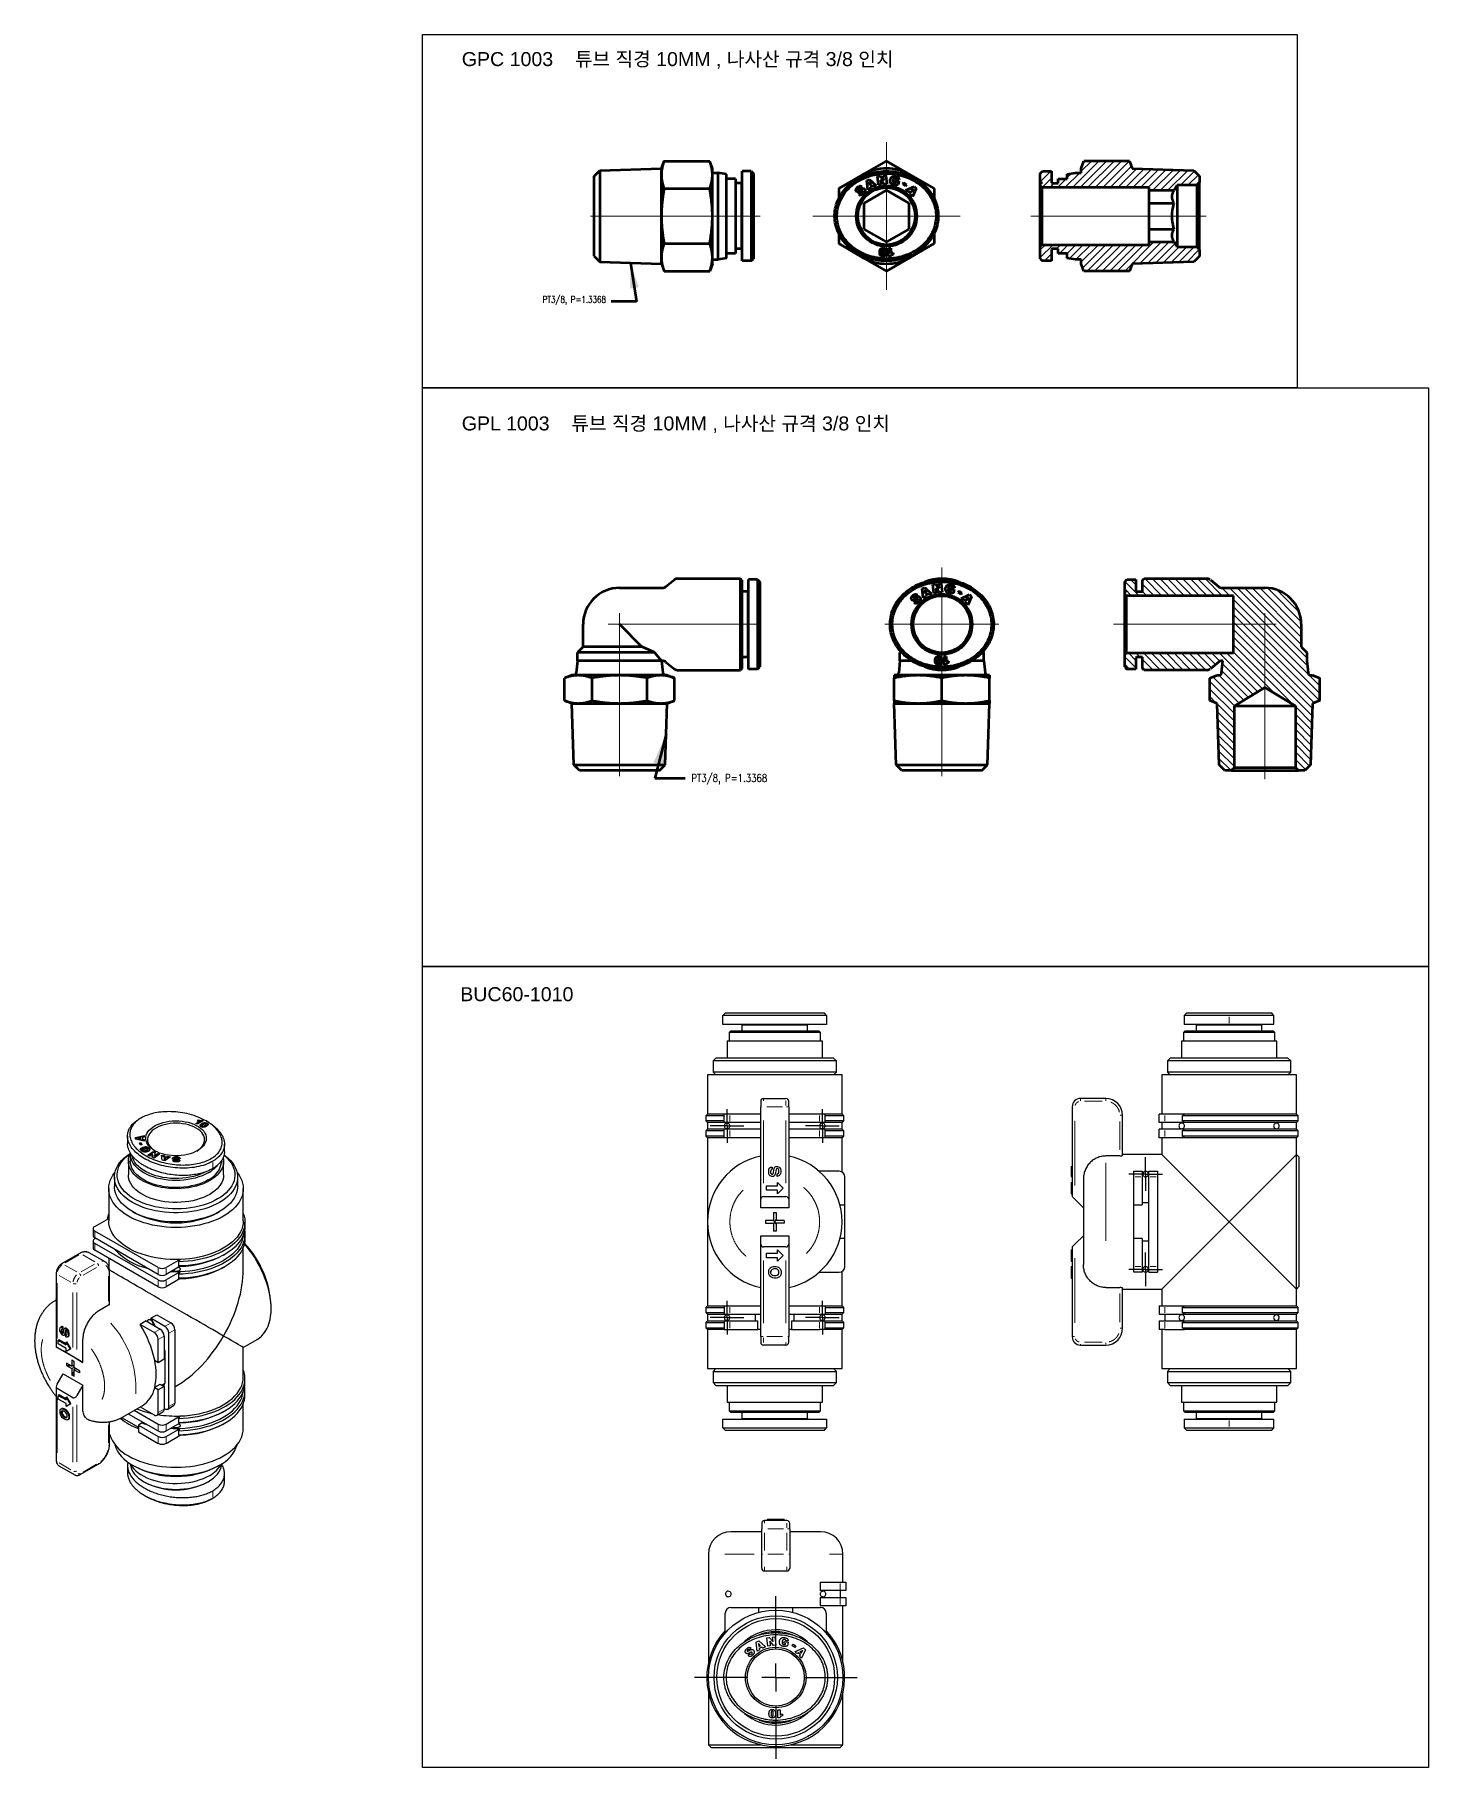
# Model space of a CAD drawing. Header units: millimetres. Extents: x 747 to 1883, y 1260 to 2217.
# Drawn here: x 821.9 to 867.5, y 1605.1 to 1661.7 of the extents above; entities that cross this region are included whole.
import ezdxf

# ---------------------------------------------------------------- set-up
doc = ezdxf.new("R2010")
doc.units = ezdxf.units.MM
doc.linetypes.add('AM_ISO08W050', pattern=[18, 12, -1.5, 3, -1.5])
doc.linetypes.add('PHANTOM', pattern=[12.7, 6.35, -1.27, 1.27, -1.27, 1.27, -1.27])
for name, color, linetype, lineweight in [('AM_0', 7, 'Continuous', 50), ('AM_7', 4, 'AM_ISO08W050', 20), ('AM_VIS', 7, 'Continuous', 50)]:
    doc.layers.add(name, color=color, linetype=linetype, lineweight=lineweight)
for name, color, linetype in [('AMV_23_HATCH', 1, 'Continuous'), ('AMV_45_HATCH', 1, 'Continuous'), ('FORMAT', 7, 'Continuous')]:
    doc.layers.add(name, color=color, linetype=linetype)
doc.styles.add('ADESK1', font='romans.shx', dxfattribs={"width": 0.8})
doc.styles.get("Standard").update_dxf_attribs({"font": 'arial.ttf'})
doc.dimstyles.new('AM_ISO$7', dxfattribs={"dimtxt": 3.5, "dimasz": 2.5, "dimexe": 1, "dimexo": 1, "dimgap": 0.5, "dimtad": 1, "dimdsep": 46, "dimtxsty": 'ADESK1', "dimcen": 0, "dimclrd": 1, "dimclre": 1, "dimclrt": 3, "dimadec": 0, "dimazin": 2, "dimtp": 0.1, "dimtm": 0.1, "dimtfac": 0.71, "dimtmove": 0, "dimatfit": 3, "dimfxl": 1, "dimlwd": -1, "dimlwe": -1, "dimarcsym": 0})
pattern_1 = [(315, (-857.87516, 1655.81707), (0.123428, 0.123428), [])]

msp = doc.modelspace()

# ---------------------------------------------------------------- texts
at = {"width": 28.59747, "attachment_point": 1}
for s, insert, char_height in [('GPC 1003    {\\f굴림|b0|i0|c129|p50;튜브} {\\f굴림|b0|i0|c129|p50;직경} 10MM , {\\f굴림|b0|i0|c129|p50;나사산} {\\f굴림|b0|i0|c129|p50;규격} 3/8 {\\f굴림|b0|i0|c129|p50;인}치', (835.882, 1661.18), 0.458145), ('GPL{\\f굴림|b0|i0|c129|p50; }1003    {\\f굴림|b0|i0|c129|p50;튜브} {\\f굴림|b0|i0|c129|p50;직경} 10MM , {\\f굴림|b0|i0|c129|p50;나사산} {\\f굴림|b0|i0|c129|p50;규격} 3/8 {\\f굴림|b0|i0|c129|p50;인치}', (835.882, 1649.267), 0.458145), ('BUC60-1010', (835.833, 1630.604), 0.4581)]:
    msp.add_mtext(s, dxfattribs=dict(at, insert=insert, char_height=char_height))
at = {"layer": 'AM_0', "color": 3, "style": 'ADESK1'}
for insert, char_height, attachment_point in [((840.596, 1652.913), 0.2138, 9), ((843.389, 1637.571), 0.25656, 1)]:
    msp.add_mtext('{\\Fromans.shx|c0;PT3/8, P=1.3368}', dxfattribs=dict(at, insert=insert, char_height=char_height, attachment_point=attachment_point))

# ---------------------------------------------------------------- blocks, each defined once
blk = doc.blocks.new('SW_CENTERMARKSYMBOL_0')
at = {"layer": 'FORMAT', "color": 0}
for p, q in [((-2.5, 0), (-3, 0)), ((0, 0), (-2.5, 0)), ((0, 2.5), (0, 3)), ((0, 0), (0, 2.5)), ((0, 0), (0, -2.5)), ((0, 0), (2.5, 0)), ((2.5, 0), (3, 0)), ((0, -2.5), (0, -3))]:
    blk.add_line(p, q, dxfattribs=at)
blk = doc.blocks.new('SW_CENTERMARKSYMBOL_1')
at = {"layer": 'FORMAT', "color": 0}
for p, q in [((-2.5, 0), (-3, 0)), ((0, 0), (-2.5, 0)), ((0, 2.5), (0, 3)), ((0, 0), (0, 2.5)), ((0, 0), (0, -2.5)), ((0, 0), (2.5, 0)), ((2.5, 0), (3, 0)), ((0, -2.5), (0, -3))]:
    blk.add_line(p, q, dxfattribs=at)
blk = doc.blocks.new('SW_CENTERMARKSYMBOL_2')
at = {"layer": 'FORMAT', "color": 0}
for p, q in [((-2.5, 0), (-3, 0)), ((0, 0), (-2.5, 0)), ((0, 2.5), (0, 3)), ((0, 0), (0, 2.5)), ((0, 0), (0, -2.5)), ((0, 0), (2.5, 0)), ((2.5, 0), (3, 0)), ((0, -2.5), (0, -3))]:
    blk.add_line(p, q, dxfattribs=at)
blk = doc.blocks.new('SW_CENTERMARKSYMBOL_3')
at = {"layer": 'FORMAT', "color": 0}
for p, q in [((-2.5, 0), (-3, 0)), ((0, 0), (-2.5, 0)), ((0, 2.5), (0, 3)), ((0, 0), (0, 2.5)), ((0, 0), (0, -2.5)), ((0, 0), (2.5, 0)), ((2.5, 0), (3, 0)), ((0, -2.5), (0, -3))]:
    blk.add_line(p, q, dxfattribs=at)
blk = doc.blocks.new('SW_CENTERMARKSYMBOL_4')
at = {"layer": 'FORMAT', "color": 0}
for p, q in [((-2.5, 0), (-3, 0)), ((0, 0), (-2.5, 0)), ((0, 2.5), (0, 3)), ((0, 0), (0, 2.5)), ((0, 0), (0, -2.5)), ((0, 0), (2.5, 0)), ((2.5, 0), (3, 0)), ((0, -2.5), (0, -3))]:
    blk.add_line(p, q, dxfattribs=at)
blk = doc.blocks.new('SW_CENTERMARKSYMBOL_5')
at = {"layer": 'FORMAT', "color": 0}
for p, q in [((-2.5, 0), (-3, 0)), ((0, 0), (-2.5, 0)), ((0, 2.5), (0, 3)), ((0, 0), (0, 2.5)), ((0, 0), (0, -2.5)), ((0, 0), (2.5, 0)), ((2.5, 0), (3, 0)), ((0, -2.5), (0, -3))]:
    blk.add_line(p, q, dxfattribs=at)
blk = doc.blocks.new('SW_CENTERMARKSYMBOL_6')
at = {"layer": 'FORMAT', "color": 0}
for p, q in [((0, 5), (0, 14.5)), ((-5, 0), (-14.5, 0)), ((0, 0), (-2.5, 0)), ((0, 0), (0, 2.5)), ((0, 0), (0, -2.5)), ((0, 0), (2.5, 0)), ((5, 0), (14.5, 0)), ((0, -5), (0, -14.5))]:
    blk.add_line(p, q, dxfattribs=at)

# ---------------------------------------------------------------- hatches: boundary and pattern name
at = {"layer": 'AMV_23_HATCH', "extrusion": (0, 0, -1)}
h = msp.add_hatch(dxfattribs=at)
h.set_pattern_fill('ANSI31', color=256, scale=0.054977, style=0)
h.set_pattern_definition([(45, (-860.44381, 1642.46875), (-0.123428, 0.123428), [])])
edge = h.paths.add_edge_path(flags=0)
edge.add_line((-863.51, 1641.552), (-863.327, 1641.736))
edge.add_line((-863.327, 1641.736), (-863.327, 1642.469))
edge.add_ellipse((-862.136, 1642.469), major_axis=(-0.842, 0.842), ratio=1, start_angle=-45, end_angle=45, ccw=False)
edge.add_line((-862.136, 1643.66), (-860.736, 1643.66))
edge.add_ellipse((-860.736, 1643.843), major_axis=(-0.13, 0.13), ratio=1, start_angle=135, end_angle=174.5226)
edge.add_line((-860.619, 1643.702), (-860.354, 1643.92))
edge.add_ellipse((-860.237, 1643.779), major_axis=(0.13, 0.13), ratio=1, start_angle=405, end_angle=444.5226, ccw=False)
edge.add_line((-860.237, 1643.962), (-858.187, 1643.962))
edge.add_line((-858.187, 1643.962), (-858.141, 1643.916))
edge.add_line((-858.141, 1643.916), (-858.141, 1643.541))
edge.add_line((-858.141, 1643.541), (-857.939, 1643.541))
edge.add_line((-857.939, 1643.541), (-857.921, 1643.559))
edge.add_line((-857.921, 1643.559), (-857.921, 1643.935))
edge.add_line((-857.921, 1643.935), (-857.628, 1643.935))
edge.add_line((-857.628, 1643.935), (-857.626, 1643.933))
edge.add_line((-857.626, 1643.933), (-857.624, 1643.931))
edge.add_line((-857.624, 1643.931), (-857.622, 1643.929))
edge.add_line((-857.622, 1643.929), (-857.62, 1643.927))
edge.add_line((-857.62, 1643.927), (-857.618, 1643.925))
edge.add_line((-857.618, 1643.925), (-857.616, 1643.923))
edge.add_line((-857.616, 1643.923), (-857.613, 1643.921))
edge.add_line((-857.613, 1643.921), (-857.611, 1643.919))
edge.add_line((-857.611, 1643.919), (-857.609, 1643.916))
edge.add_line((-857.609, 1643.916), (-857.607, 1643.914))
edge.add_line((-857.607, 1643.914), (-857.605, 1643.912))
edge.add_line((-857.605, 1643.912), (-857.603, 1643.91))
edge.add_line((-857.603, 1643.91), (-857.601, 1643.908))
edge.add_line((-857.601, 1643.908), (-857.599, 1643.906))
edge.add_line((-857.599, 1643.906), (-857.597, 1643.904))
edge.add_line((-857.597, 1643.904), (-857.595, 1643.902))
edge.add_line((-857.595, 1643.902), (-857.593, 1643.9))
edge.add_line((-857.593, 1643.9), (-857.591, 1643.898))
edge.add_line((-857.591, 1643.898), (-857.589, 1643.896))
edge.add_line((-857.589, 1643.896), (-857.587, 1643.894))
edge.add_line((-857.587, 1643.894), (-857.585, 1643.892))
edge.add_line((-857.585, 1643.892), (-857.583, 1643.89))
edge.add_line((-857.583, 1643.89), (-857.581, 1643.888))
edge.add_line((-857.581, 1643.888), (-857.579, 1643.886))
edge.add_line((-857.579, 1643.886), (-857.577, 1643.884))
edge.add_line((-857.577, 1643.884), (-857.575, 1643.882))
edge.add_line((-857.575, 1643.882), (-857.573, 1643.88))
edge.add_line((-857.573, 1643.88), (-857.571, 1643.878))
edge.add_line((-857.571, 1643.878), (-857.569, 1643.876))
edge.add_line((-857.569, 1643.876), (-857.567, 1643.874))
edge.add_line((-857.567, 1643.874), (-857.565, 1643.872))
edge.add_line((-857.565, 1643.872), (-857.563, 1643.87))
edge.add_line((-857.563, 1643.87), (-857.561, 1643.868))
edge.add_line((-857.561, 1643.868), (-857.558, 1643.866))
edge.add_line((-857.558, 1643.866), (-857.556, 1643.864))
edge.add_line((-857.556, 1643.864), (-857.554, 1643.862))
edge.add_line((-857.554, 1643.862), (-857.554, 1643.586))
edge.add_line((-857.554, 1643.586), (-857.591, 1643.586))
edge.add_line((-857.591, 1643.586), (-857.591, 1643.519))
edge.add_line((-857.591, 1643.519), (-857.554, 1643.519))
edge.add_line((-857.554, 1643.519), (-857.554, 1643.458))
edge.add_line((-857.554, 1643.458), (-857.609, 1643.403))
edge.add_line((-857.609, 1643.403), (-861.11, 1643.403))
edge.add_line((-861.11, 1643.403), (-861.11, 1641.534))
edge.add_line((-861.11, 1641.534), (-857.609, 1641.534))
edge.add_line((-857.609, 1641.534), (-857.554, 1641.479))
edge.add_line((-857.554, 1641.479), (-857.554, 1641.076))
edge.add_line((-857.554, 1641.076), (-857.556, 1641.074))
edge.add_line((-857.556, 1641.074), (-857.558, 1641.072))
edge.add_line((-857.558, 1641.072), (-857.561, 1641.07))
edge.add_line((-857.561, 1641.07), (-857.563, 1641.068))
edge.add_line((-857.563, 1641.068), (-857.565, 1641.066))
edge.add_line((-857.565, 1641.066), (-857.567, 1641.064))
edge.add_line((-857.567, 1641.064), (-857.569, 1641.062))
edge.add_line((-857.569, 1641.062), (-857.571, 1641.06))
edge.add_line((-857.571, 1641.06), (-857.573, 1641.058))
edge.add_line((-857.573, 1641.058), (-857.575, 1641.056))
edge.add_line((-857.575, 1641.056), (-857.577, 1641.054))
edge.add_line((-857.577, 1641.054), (-857.579, 1641.052))
edge.add_line((-857.579, 1641.052), (-857.581, 1641.05))
edge.add_line((-857.581, 1641.05), (-857.583, 1641.047))
edge.add_line((-857.583, 1641.047), (-857.585, 1641.045))
edge.add_line((-857.585, 1641.045), (-857.587, 1641.043))
edge.add_line((-857.587, 1641.043), (-857.589, 1641.041))
edge.add_line((-857.589, 1641.041), (-857.591, 1641.039))
edge.add_line((-857.591, 1641.039), (-857.593, 1641.037))
edge.add_line((-857.593, 1641.037), (-857.595, 1641.035))
edge.add_line((-857.595, 1641.035), (-857.597, 1641.033))
edge.add_line((-857.597, 1641.033), (-857.599, 1641.031))
edge.add_line((-857.599, 1641.031), (-857.601, 1641.029))
edge.add_line((-857.601, 1641.029), (-857.603, 1641.027))
edge.add_line((-857.603, 1641.027), (-857.605, 1641.025))
edge.add_line((-857.605, 1641.025), (-857.607, 1641.023))
edge.add_line((-857.607, 1641.023), (-857.609, 1641.021))
edge.add_line((-857.609, 1641.021), (-857.611, 1641.019))
edge.add_line((-857.611, 1641.019), (-857.613, 1641.017))
edge.add_line((-857.613, 1641.017), (-857.616, 1641.015))
edge.add_line((-857.616, 1641.015), (-857.618, 1641.013))
edge.add_line((-857.618, 1641.013), (-857.62, 1641.011))
edge.add_line((-857.62, 1641.011), (-857.622, 1641.009))
edge.add_line((-857.622, 1641.009), (-857.624, 1641.007))
edge.add_line((-857.624, 1641.007), (-857.626, 1641.005))
edge.add_line((-857.626, 1641.005), (-857.628, 1641.003))
edge.add_line((-857.628, 1641.003), (-857.921, 1641.003))
edge.add_line((-857.921, 1641.003), (-857.921, 1641.378))
edge.add_line((-857.921, 1641.378), (-857.939, 1641.397))
edge.add_line((-857.939, 1641.397), (-858.141, 1641.397))
edge.add_line((-858.141, 1641.397), (-858.141, 1641.021))
edge.add_line((-858.141, 1641.021), (-858.187, 1640.975))
edge.add_line((-858.187, 1640.975), (-860.237, 1640.975))
edge.add_ellipse((-860.237, 1641.158), major_axis=(-0.13, 0.13), ratio=1, start_angle=95.4774, end_angle=135, ccw=False)
edge.add_line((-860.354, 1641.017), (-860.619, 1641.236))
edge.add_ellipse((-860.736, 1641.094), major_axis=(0.13, 0.13), ratio=1, start_angle=5.4774, end_angle=45)
edge.add_line((-860.736, 1641.278), (-860.761, 1641.278))
edge.add_line((-860.761, 1641.278), (-860.724, 1640.884))
edge.add_ellipse((-860.632, 1640.893), major_axis=(-0.0648, 0.0648), ratio=1, start_angle=50.4923, end_angle=135)
edge.add_line((-860.632, 1640.801), (-860.578, 1640.801))
edge.add_line((-860.578, 1640.801), (-860.337, 1640.713))
edge.add_line((-860.337, 1640.713), (-860.337, 1639.973))
edge.add_line((-860.337, 1639.973), (-860.578, 1639.885))
edge.add_line((-860.578, 1639.885), (-860.64, 1637.869))
edge.add_line((-860.64, 1637.869), (-860.829, 1637.686))
edge.add_line((-860.829, 1637.686), (-861.036, 1637.686))
edge.add_line((-861.036, 1637.686), (-861.128, 1637.777))
edge.add_line((-861.128, 1637.777), (-861.128, 1639.793))
edge.add_line((-861.128, 1639.793), (-862.136, 1640.399))
edge.add_line((-862.136, 1640.399), (-863.144, 1639.793))
edge.add_line((-863.144, 1639.793), (-863.144, 1637.777))
edge.add_line((-863.144, 1637.777), (-863.235, 1637.686))
edge.add_line((-863.235, 1637.686), (-863.443, 1637.686))
edge.add_line((-863.443, 1637.686), (-863.632, 1637.869))
edge.add_line((-863.632, 1637.869), (-863.694, 1639.885))
edge.add_line((-863.694, 1639.885), (-863.935, 1639.973))
edge.add_line((-863.935, 1639.973), (-863.935, 1640.713))
edge.add_line((-863.935, 1640.713), (-863.694, 1640.801))
edge.add_line((-863.694, 1640.801), (-863.639, 1640.801))
edge.add_ellipse((-863.639, 1640.893), major_axis=(0.0648, 0.0648), ratio=1, start_angle=225, end_angle=309.5077)
edge.add_line((-863.548, 1640.884), (-863.51, 1641.278))
edge.add_line((-863.51, 1641.278), (-863.51, 1641.552))
at = {"layer": 'AMV_45_HATCH', "extrusion": (1.26247e-32, -8.68284e-22, -1)}
h = msp.add_hatch(dxfattribs=at)
h.set_pattern_fill('ANSI31', color=256, scale=0.054977, angle=270, style=0)
h.set_pattern_definition(pattern_1)
h.paths.add_polyline_path([(-856.222, 1657.616), (-856.134, 1657.375), (-856.134, 1657.237), (-855.951, 1657.237), (-855.676, 1657.192), (-855.676, 1657.036), (-855.383, 1657.036), (-855.383, 1656.889), (-855.181, 1656.889), (-855.163, 1656.907), (-855.163, 1657.283), (-854.87, 1657.283), (-854.868, 1657.281), (-854.866, 1657.279), (-854.864, 1657.277), (-854.862, 1657.275), (-854.86, 1657.273), (-854.858, 1657.271), (-854.855, 1657.269), (-854.853, 1657.267), (-854.851, 1657.265), (-854.849, 1657.263), (-854.847, 1657.261), (-854.845, 1657.259), (-854.843, 1657.257), (-854.841, 1657.255), (-854.839, 1657.253), (-854.837, 1657.251), (-854.835, 1657.249), (-854.833, 1657.246), (-854.831, 1657.244), (-854.829, 1657.242), (-854.827, 1657.24), (-854.825, 1657.238), (-854.823, 1657.236), (-854.821, 1657.234), (-854.819, 1657.232), (-854.817, 1657.23), (-854.815, 1657.228), (-854.813, 1657.226), (-854.811, 1657.224), (-854.809, 1657.222), (-854.807, 1657.22), (-854.805, 1657.218), (-854.803, 1657.216), (-854.8, 1657.214), (-854.798, 1657.212), (-854.796, 1657.21), (-854.796, 1656.934), (-854.833, 1656.934), (-854.833, 1656.867), (-854.796, 1656.867), (-854.796, 1656.807), (-854.851, 1656.752), (-858.352, 1656.752), (-858.352, 1656.664), (-859.171, 1656.664), (-859.268, 1656.825), (-859.909, 1656.825), (-860.001, 1656.917), (-860.001, 1657.124), (-859.818, 1657.313), (-857.802, 1657.375), (-857.714, 1657.616)], flags=0)
h = msp.add_hatch(dxfattribs=at)
h.set_pattern_fill('ANSI31', color=256, scale=0.054977, angle=270, style=0)
h.set_pattern_definition(pattern_1)
h.paths.add_polyline_path([(-857.714, 1654.018), (-857.802, 1654.259), (-859.818, 1654.321), (-860.001, 1654.51), (-860.001, 1654.718), (-859.909, 1654.809), (-859.268, 1654.809), (-859.171, 1654.971), (-858.352, 1654.971), (-858.352, 1654.882), (-854.851, 1654.882), (-854.796, 1654.827), (-854.796, 1654.424), (-854.798, 1654.422), (-854.8, 1654.42), (-854.803, 1654.418), (-854.805, 1654.416), (-854.807, 1654.414), (-854.809, 1654.412), (-854.811, 1654.41), (-854.813, 1654.408), (-854.815, 1654.406), (-854.817, 1654.404), (-854.819, 1654.402), (-854.821, 1654.4), (-854.823, 1654.398), (-854.825, 1654.396), (-854.827, 1654.394), (-854.829, 1654.392), (-854.831, 1654.39), (-854.833, 1654.388), (-854.835, 1654.386), (-854.837, 1654.384), (-854.839, 1654.382), (-854.841, 1654.38), (-854.843, 1654.377), (-854.845, 1654.375), (-854.847, 1654.373), (-854.849, 1654.371), (-854.851, 1654.369), (-854.853, 1654.367), (-854.855, 1654.365), (-854.858, 1654.363), (-854.86, 1654.361), (-854.862, 1654.359), (-854.864, 1654.357), (-854.866, 1654.355), (-854.868, 1654.353), (-854.87, 1654.351), (-855.163, 1654.351), (-855.163, 1654.727), (-855.181, 1654.745), (-855.383, 1654.745), (-855.383, 1654.598), (-855.676, 1654.598), (-855.676, 1654.443), (-855.951, 1654.397), (-856.134, 1654.397), (-856.134, 1654.259), (-856.222, 1654.018)], flags=0)

# ---------------------------------------------------------------- linework, layer by layer
at = {"color": 7, "linetype": 'Continuous', "lineweight": 25}
for p, q in [((844.492, 1629.751), (844.418, 1629.677)), ((844.419, 1629.384), (844.419, 1629.677)), ((847.81, 1629.677), (847.736, 1629.751)), ((847.809, 1629.677), (847.809, 1629.384)), ((859.575, 1629.751), (859.501, 1629.677)), ((859.502, 1629.678), (859.502, 1629.384)), ((862.435, 1629.677), (862.361, 1629.751)), ((862.434, 1629.384), (862.434, 1629.679)), ((844.666, 1629.164), (844.621, 1629.118)), ((844.621, 1629.118), (844.621, 1628.834)), ((847.608, 1629.118), (844.621, 1629.118)), ((847.562, 1629.164), (844.666, 1629.164)), ((845.024, 1629.384), (845.042, 1629.366)), ((845.042, 1629.366), (845.042, 1629.164)), ((847.186, 1629.366), (845.042, 1629.366)), ((847.186, 1629.366), (847.205, 1629.384)), ((847.186, 1629.164), (847.186, 1629.366)), ((847.608, 1629.118), (847.562, 1629.164)), ((847.608, 1628.834), (847.608, 1629.118)), ((859.52, 1629.164), (859.474, 1629.118)), ((859.474, 1629.118), (859.474, 1628.834)), ((860.968, 1629.118), (859.474, 1629.118)), ((862.416, 1629.164), (859.52, 1629.164)), ((859.878, 1629.384), (859.896, 1629.366)), ((859.896, 1629.366), (859.896, 1629.164)), ((862.04, 1629.366), (859.896, 1629.366)), ((862.462, 1629.118), (860.968, 1629.118)), ((862.04, 1629.366), (862.058, 1629.384)), ((862.04, 1629.164), (862.04, 1629.366)), ((862.462, 1629.118), (862.416, 1629.164)), ((862.462, 1628.834), (862.462, 1629.118)), ((844.557, 1628.834), (844.557, 1628.285)), ((847.672, 1628.834), (844.557, 1628.834)), ((847.672, 1628.285), (847.672, 1628.834)), ((859.41, 1628.834), (859.41, 1628.285)), ((862.526, 1628.834), (859.41, 1628.834)), ((862.526, 1628.285), (862.526, 1628.834)), ((843.915, 1627.735), (843.915, 1626.452)), ((846.114, 1627.735), (843.915, 1627.735)), ((844.19, 1628.285), (844.098, 1628.193)), ((844.098, 1628.193), (844.098, 1627.826)), ((848.13, 1628.193), (844.098, 1628.193)), ((844.098, 1627.826), (844.19, 1627.735)), ((848.13, 1627.826), (844.098, 1627.826)), ((848.038, 1628.285), (844.19, 1628.285)), ((848.313, 1627.735), (846.114, 1627.735)), ((848.13, 1628.193), (848.038, 1628.285)), ((848.038, 1627.735), (848.13, 1627.826)), ((848.13, 1627.826), (848.13, 1628.193)), ((848.313, 1626.452), (848.313, 1627.735)), ((858.769, 1627.735), (858.769, 1626.452)), ((863.167, 1627.735), (858.769, 1627.735)), ((859.044, 1628.285), (858.952, 1628.193)), ((858.952, 1628.193), (858.952, 1627.826)), ((862.984, 1628.193), (858.952, 1628.193)), ((858.952, 1627.826), (859.044, 1627.735)), ((862.984, 1627.826), (858.952, 1627.826)), ((860.968, 1628.285), (859.044, 1628.285)), ((862.892, 1628.285), (860.968, 1628.285)), ((862.984, 1628.193), (862.892, 1628.285)), ((862.892, 1627.735), (862.984, 1627.826)), ((862.984, 1627.826), (862.984, 1628.193)), ((863.167, 1626.452), (863.167, 1627.735)), ((845.656, 1623.667), (845.656, 1626.69)), ((845.748, 1626.965), (846.481, 1626.965)), ((846.572, 1626.69), (846.572, 1623.667)), ((855.837, 1626.69), (855.837, 1623.758)), ((856.936, 1626.965), (856.112, 1626.965)), ((825.393, 1626.324), (825.341, 1626.293)), ((827.183, 1626.151), (827.307, 1626.222)), ((827.235, 1626.121), (827.183, 1626.151)), ((827.307, 1626.192), (827.209, 1626.136)), ((827.234, 1626.242), (827.268, 1626.262)), ((827.423, 1626.229), (827.235, 1626.121)), ((827.268, 1626.232), (827.263, 1626.229)), ((827.268, 1626.262), (827.282, 1626.258)), ((827.268, 1626.232), (827.268, 1626.262)), ((827.282, 1626.228), (827.268, 1626.232)), ((827.282, 1626.258), (827.295, 1626.255)), ((827.282, 1626.228), (827.282, 1626.258)), ((827.295, 1626.225), (827.282, 1626.228)), ((827.295, 1626.255), (827.308, 1626.252)), ((827.295, 1626.225), (827.295, 1626.255)), ((827.308, 1626.222), (827.295, 1626.225)), ((827.307, 1626.192), (827.307, 1626.222)), ((827.308, 1626.252), (827.32, 1626.251)), ((827.308, 1626.222), (827.308, 1626.252)), ((827.32, 1626.221), (827.308, 1626.222)), ((827.32, 1626.251), (827.329, 1626.25)), ((827.32, 1626.221), (827.32, 1626.251)), ((827.329, 1626.22), (827.32, 1626.221)), ((827.329, 1626.25), (827.342, 1626.25)), ((827.329, 1626.22), (827.329, 1626.25)), ((827.342, 1626.22), (827.329, 1626.22)), ((827.329, 1626.085), (827.33, 1626.092)), ((827.33, 1626.077), (827.329, 1626.085)), ((827.33, 1626.092), (827.331, 1626.096)), ((827.33, 1626.077), (827.33, 1626.092)), ((827.333, 1626.069), (827.33, 1626.077)), ((827.331, 1626.096), (827.335, 1626.102)), ((827.331, 1626.074), (827.331, 1626.096)), ((827.335, 1626.072), (827.333, 1626.069)), ((827.333, 1626.069), (827.333, 1626.069)), ((827.338, 1626.063), (827.333, 1626.069)), ((827.335, 1626.102), (827.34, 1626.109)), ((827.335, 1626.072), (827.335, 1626.102)), ((827.34, 1626.079), (827.335, 1626.072)), ((827.344, 1626.056), (827.338, 1626.063)), ((827.34, 1626.109), (827.348, 1626.117)), ((827.34, 1626.079), (827.34, 1626.109)), ((827.348, 1626.087), (827.34, 1626.079)), ((827.342, 1626.25), (827.355, 1626.25)), ((827.342, 1626.22), (827.342, 1626.25)), ((827.355, 1626.22), (827.342, 1626.22)), ((827.353, 1626.05), (827.344, 1626.056)), ((827.348, 1626.117), (827.349, 1626.118)), ((827.348, 1626.087), (827.348, 1626.117)), ((827.349, 1626.088), (827.348, 1626.087)), ((827.349, 1626.118), (827.356, 1626.124)), ((827.349, 1626.088), (827.349, 1626.118)), ((827.356, 1626.094), (827.349, 1626.088)), ((827.363, 1626.043), (827.353, 1626.05)), ((827.355, 1626.25), (827.369, 1626.252)), ((827.355, 1626.22), (827.355, 1626.25)), ((827.369, 1626.222), (827.355, 1626.22)), ((827.356, 1626.124), (827.364, 1626.13)), ((827.356, 1626.094), (827.356, 1626.124)), ((827.364, 1626.1), (827.356, 1626.094)), ((827.364, 1626.043), (827.363, 1626.043)), ((827.364, 1626.13), (827.373, 1626.136)), ((827.364, 1626.1), (827.364, 1626.13)), ((827.373, 1626.106), (827.364, 1626.1)), ((827.376, 1626.037), (827.364, 1626.043)), ((827.369, 1626.252), (827.381, 1626.254)), ((827.369, 1626.222), (827.369, 1626.252)), ((827.381, 1626.224), (827.369, 1626.222)), ((827.373, 1626.136), (827.383, 1626.142)), ((827.373, 1626.106), (827.373, 1626.136)), ((827.383, 1626.112), (827.373, 1626.106)), ((827.388, 1626.032), (827.376, 1626.037)), ((827.381, 1626.254), (827.423, 1626.229)), ((827.381, 1626.224), (827.381, 1626.254)), ((827.397, 1626.214), (827.381, 1626.224)), ((827.383, 1626.142), (827.384, 1626.142)), ((827.383, 1626.112), (827.383, 1626.142)), ((827.384, 1626.113), (827.383, 1626.112)), ((827.384, 1626.142), (827.397, 1626.149)), ((827.384, 1626.113), (827.384, 1626.142)), ((827.397, 1626.119), (827.384, 1626.113)), ((827.399, 1626.028), (827.388, 1626.032)), ((827.393, 1626.082), (827.391, 1626.074)), ((827.391, 1626.074), (827.394, 1626.067)), ((827.391, 1626.044), (827.391, 1626.074)), ((827.391, 1626.044), (827.394, 1626.037)), ((827.397, 1626.087), (827.393, 1626.082)), ((827.393, 1626.082), (827.393, 1626.082)), ((827.394, 1626.067), (827.398, 1626.064)), ((827.394, 1626.037), (827.394, 1626.067)), ((827.394, 1626.037), (827.398, 1626.034)), ((827.397, 1626.149), (827.409, 1626.155)), ((827.397, 1626.119), (827.397, 1626.149)), ((827.409, 1626.125), (827.397, 1626.119)), ((827.403, 1626.092), (827.397, 1626.087)), ((827.398, 1626.064), (827.409, 1626.06)), ((827.398, 1626.034), (827.398, 1626.064)), ((827.398, 1626.034), (827.409, 1626.03)), ((827.411, 1626.025), (827.399, 1626.028)), ((827.412, 1626.099), (827.403, 1626.092)), ((827.409, 1626.155), (827.421, 1626.161)), ((827.409, 1626.125), (827.409, 1626.155)), ((827.421, 1626.131), (827.409, 1626.125)), ((827.409, 1626.06), (827.417, 1626.059)), ((827.409, 1626.06), (827.409, 1626.03)), ((827.409, 1626.03), (827.417, 1626.029)), ((827.422, 1626.105), (827.412, 1626.099)), ((827.417, 1626.059), (827.429, 1626.06)), ((827.417, 1626.029), (827.417, 1626.059)), ((827.417, 1626.029), (827.429, 1626.03)), ((827.421, 1626.161), (827.432, 1626.165)), ((827.421, 1626.131), (827.421, 1626.161)), ((827.432, 1626.135), (827.421, 1626.131)), ((827.435, 1626.113), (827.422, 1626.105)), ((827.429, 1626.06), (827.442, 1626.064)), ((827.429, 1626.03), (827.429, 1626.06)), ((827.429, 1626.03), (827.442, 1626.034)), ((827.432, 1626.165), (827.443, 1626.169)), ((827.432, 1626.135), (827.432, 1626.165)), ((827.443, 1626.139), (827.432, 1626.135)), ((827.436, 1626.114), (827.435, 1626.113)), ((827.449, 1626.121), (827.436, 1626.114)), ((827.442, 1626.064), (827.443, 1626.064)), ((827.442, 1626.034), (827.443, 1626.034)), ((827.443, 1626.169), (827.454, 1626.171)), ((827.443, 1626.139), (827.443, 1626.169)), ((827.454, 1626.141), (827.443, 1626.139)), ((827.443, 1626.064), (827.451, 1626.067)), ((827.443, 1626.034), (827.443, 1626.064)), ((827.443, 1626.034), (827.451, 1626.038)), ((827.461, 1626.127), (827.449, 1626.121)), ((827.451, 1626.067), (827.461, 1626.072)), ((827.451, 1626.038), (827.451, 1626.067)), ((827.451, 1626.038), (827.461, 1626.042)), ((827.454, 1626.171), (827.464, 1626.173)), ((827.454, 1626.141), (827.454, 1626.171)), ((827.464, 1626.143), (827.454, 1626.141)), ((827.467, 1626.027), (827.456, 1626.025)), ((827.471, 1626.132), (827.461, 1626.127)), ((827.461, 1626.072), (827.472, 1626.078)), ((827.461, 1626.042), (827.461, 1626.072)), ((827.461, 1626.042), (827.472, 1626.048)), ((827.464, 1626.173), (827.474, 1626.174)), ((827.464, 1626.143), (827.464, 1626.173)), ((827.474, 1626.144), (827.464, 1626.143)), ((827.478, 1626.03), (827.467, 1626.027)), ((827.48, 1626.135), (827.471, 1626.132)), ((827.472, 1626.078), (827.483, 1626.084)), ((827.472, 1626.048), (827.472, 1626.078)), ((827.472, 1626.048), (827.483, 1626.054)), ((827.474, 1626.174), (827.477, 1626.174)), ((827.474, 1626.144), (827.474, 1626.174)), ((827.477, 1626.144), (827.474, 1626.144)), ((827.477, 1626.174), (827.489, 1626.174)), ((827.477, 1626.144), (827.477, 1626.174)), ((827.489, 1626.144), (827.477, 1626.144)), ((827.489, 1626.033), (827.478, 1626.03)), ((827.488, 1626.137), (827.48, 1626.135)), ((827.483, 1626.084), (827.495, 1626.092)), ((827.483, 1626.054), (827.483, 1626.084)), ((827.483, 1626.054), (827.495, 1626.062)), ((827.497, 1626.139), (827.488, 1626.137)), ((827.489, 1626.174), (827.5, 1626.173)), ((827.489, 1626.144), (827.489, 1626.174)), ((827.5, 1626.143), (827.489, 1626.144)), ((827.5, 1626.038), (827.489, 1626.033)), ((827.495, 1626.092), (827.506, 1626.099)), ((827.495, 1626.062), (827.495, 1626.092)), ((827.495, 1626.062), (827.506, 1626.069)), ((827.509, 1626.138), (827.497, 1626.139)), ((827.5, 1626.173), (827.512, 1626.171)), ((827.5, 1626.143), (827.5, 1626.173)), ((827.512, 1626.141), (827.5, 1626.143)), ((827.512, 1626.043), (827.5, 1626.038)), ((827.506, 1626.099), (827.515, 1626.105)), ((827.506, 1626.069), (827.506, 1626.099)), ((827.506, 1626.069), (827.515, 1626.075)), ((827.52, 1626.134), (827.509, 1626.138)), ((827.512, 1626.171), (827.523, 1626.167)), ((827.512, 1626.141), (827.512, 1626.171)), ((827.523, 1626.137), (827.512, 1626.141)), ((827.523, 1626.049), (827.512, 1626.043)), ((827.515, 1626.105), (827.521, 1626.11)), ((827.515, 1626.075), (827.515, 1626.105)), ((827.515, 1626.075), (827.521, 1626.08)), ((827.525, 1626.13), (827.52, 1626.134)), ((827.521, 1626.11), (827.525, 1626.115)), ((827.521, 1626.08), (827.521, 1626.11)), ((827.521, 1626.08), (827.525, 1626.085)), ((827.523, 1626.167), (827.535, 1626.163)), ((827.523, 1626.137), (827.523, 1626.167)), ((827.535, 1626.133), (827.523, 1626.137)), ((827.536, 1626.056), (827.523, 1626.049)), ((827.577, 1626.2), (827.525, 1626.23)), ((827.528, 1626.124), (827.525, 1626.13)), ((827.525, 1626.115), (827.526, 1626.116)), ((827.525, 1626.085), (827.525, 1626.115)), ((827.525, 1626.085), (827.526, 1626.086)), ((827.526, 1626.116), (827.528, 1626.124)), ((827.526, 1626.086), (827.526, 1626.116)), ((827.526, 1626.086), (827.528, 1626.094)), ((827.528, 1626.094), (827.528, 1626.124)), ((827.535, 1626.163), (827.547, 1626.158)), ((827.535, 1626.133), (827.535, 1626.163)), ((827.547, 1626.128), (827.535, 1626.133)), ((827.541, 1626.059), (827.536, 1626.056)), ((827.55, 1626.065), (827.541, 1626.059)), ((827.547, 1626.158), (827.556, 1626.153)), ((827.547, 1626.128), (827.547, 1626.158)), ((827.556, 1626.123), (827.547, 1626.128)), ((827.559, 1626.071), (827.55, 1626.065)), ((827.556, 1626.153), (827.566, 1626.146)), ((827.556, 1626.123), (827.556, 1626.153)), ((827.566, 1626.116), (827.556, 1626.123)), ((827.566, 1626.077), (827.559, 1626.071)), ((827.566, 1626.146), (827.574, 1626.14)), ((827.566, 1626.116), (827.566, 1626.146)), ((827.574, 1626.11), (827.566, 1626.116)), ((827.573, 1626.084), (827.566, 1626.077)), ((827.575, 1626.084), (827.573, 1626.084)), ((827.574, 1626.14), (827.58, 1626.134)), ((827.574, 1626.11), (827.574, 1626.14)), ((827.58, 1626.104), (827.574, 1626.11)), ((827.581, 1626.092), (827.575, 1626.084)), ((827.58, 1626.134), (827.582, 1626.133)), ((827.58, 1626.104), (827.58, 1626.134)), ((827.582, 1626.103), (827.58, 1626.104)), ((827.586, 1626.099), (827.581, 1626.092)), ((827.582, 1626.133), (827.587, 1626.125)), ((827.582, 1626.103), (827.582, 1626.133)), ((827.585, 1626.097), (827.582, 1626.103)), ((827.588, 1626.106), (827.586, 1626.099)), ((827.586, 1626.099), (827.586, 1626.099)), ((827.587, 1626.125), (827.589, 1626.117)), ((827.587, 1626.101), (827.587, 1626.125)), ((827.589, 1626.114), (827.588, 1626.106)), ((827.589, 1626.117), (827.589, 1626.114)), ((827.589, 1626.112), (827.589, 1626.117)), ((843.915, 1626.452), (843.86, 1626.397)), ((843.86, 1626.397), (843.86, 1626.232)), ((844.465, 1626.397), (843.86, 1626.397)), ((843.86, 1626.232), (843.915, 1626.177)), ((844.465, 1626.232), (843.86, 1626.232)), ((844.465, 1626.452), (843.915, 1626.452)), ((843.915, 1626.177), (843.915, 1625.957)), ((844.465, 1626.177), (843.915, 1626.177)), ((844.465, 1626.177), (844.465, 1626.452)), ((844.648, 1626.452), (844.465, 1626.452)), ((844.648, 1626.177), (844.465, 1626.177)), ((845.656, 1626.452), (844.648, 1626.452)), ((845.656, 1626.177), (844.648, 1626.177)), ((847.58, 1626.452), (846.572, 1626.452)), ((847.58, 1626.177), (846.572, 1626.177)), ((847.764, 1626.452), (847.58, 1626.452)), ((847.764, 1626.177), (847.58, 1626.177)), ((847.764, 1626.177), (847.764, 1626.452)), ((848.313, 1626.452), (847.764, 1626.452)), ((848.368, 1626.397), (847.764, 1626.397)), ((848.368, 1626.232), (847.764, 1626.232)), ((848.313, 1626.177), (847.764, 1626.177)), ((848.368, 1626.397), (848.313, 1626.452)), ((848.313, 1626.177), (848.368, 1626.232)), ((848.313, 1625.957), (848.313, 1626.177)), ((848.368, 1626.232), (848.368, 1626.397)), ((857.486, 1625.102), (857.486, 1626.415)), ((858.677, 1626.177), (858.677, 1626.452)), ((858.861, 1626.452), (858.677, 1626.452)), ((858.861, 1626.177), (858.677, 1626.177)), ((858.769, 1626.177), (858.769, 1625.957)), ((859.513, 1626.452), (858.861, 1626.452)), ((859.513, 1626.177), (858.861, 1626.177)), ((859.432, 1626.397), (859.432, 1626.232)), ((863.222, 1626.397), (859.432, 1626.397)), ((863.222, 1626.232), (859.432, 1626.232)), ((863.167, 1626.452), (859.513, 1626.452)), ((863.167, 1626.177), (859.513, 1626.177)), ((863.222, 1626.397), (863.167, 1626.452)), ((863.167, 1626.177), (863.222, 1626.232)), ((863.167, 1625.957), (863.167, 1626.177)), ((863.222, 1626.232), (863.222, 1626.397)), ((824.955, 1625.734), (824.955, 1625.494)), ((825.215, 1625.689), (825.495, 1625.749)), ((825.495, 1625.719), (825.215, 1625.659)), ((825.215, 1625.634), (825.215, 1625.689)), ((825.215, 1625.659), (825.215, 1625.689)), ((825.215, 1625.659), (825.215, 1625.634)), ((825.495, 1625.574), (825.215, 1625.634)), ((825.388, 1625.679), (825.288, 1625.661)), ((825.288, 1625.661), (825.288, 1625.631)), ((825.288, 1625.661), (825.388, 1625.643)), ((825.288, 1625.631), (825.388, 1625.613)), ((825.347, 1625.51), (825.406, 1625.516)), ((825.367, 1625.446), (825.347, 1625.51)), ((825.406, 1625.486), (825.356, 1625.481)), ((825.388, 1625.643), (825.388, 1625.679)), ((825.388, 1625.649), (825.388, 1625.679)), ((825.388, 1625.613), (825.388, 1625.649)), ((825.388, 1625.613), (825.388, 1625.643)), ((825.406, 1625.516), (825.426, 1625.452)), ((825.406, 1625.516), (825.406, 1625.486)), ((825.417, 1625.451), (825.406, 1625.486)), ((825.495, 1625.697), (825.449, 1625.689)), ((825.449, 1625.689), (825.449, 1625.632)), ((825.449, 1625.632), (825.495, 1625.625)), ((825.449, 1625.602), (825.449, 1625.632)), ((825.495, 1625.595), (825.449, 1625.602)), ((825.495, 1625.749), (825.495, 1625.697)), ((825.495, 1625.625), (825.495, 1625.574)), ((827.422, 1626.023), (827.411, 1626.025)), ((827.434, 1626.023), (827.422, 1626.023)), ((827.445, 1626.023), (827.434, 1626.023)), ((827.446, 1626.023), (827.445, 1626.023)), ((827.456, 1626.025), (827.446, 1626.023)), ((828.125, 1625.231), (828.125, 1625.472)), ((843.915, 1625.957), (843.86, 1625.902)), ((843.86, 1625.902), (843.86, 1625.737)), ((844.465, 1625.902), (843.86, 1625.902)), ((843.86, 1625.737), (843.915, 1625.682)), ((844.465, 1625.737), (843.86, 1625.737)), ((844.465, 1625.957), (843.915, 1625.957)), ((843.915, 1625.682), (843.915, 1622.933)), ((844.465, 1625.682), (843.915, 1625.682)), ((844.465, 1625.682), (844.465, 1625.957)), ((844.648, 1625.957), (844.465, 1625.957)), ((844.648, 1625.682), (844.465, 1625.682)), ((845.656, 1625.957), (844.648, 1625.957)), ((845.656, 1625.682), (844.648, 1625.682)), ((847.58, 1625.957), (846.572, 1625.957)), ((847.58, 1625.682), (846.572, 1625.682)), ((847.764, 1625.957), (847.58, 1625.957)), ((847.764, 1625.682), (847.58, 1625.682)), ((847.764, 1625.682), (847.764, 1625.957)), ((848.313, 1625.957), (847.764, 1625.957)), ((848.368, 1625.902), (847.764, 1625.902)), ((848.368, 1625.737), (847.764, 1625.737)), ((848.313, 1625.682), (847.764, 1625.682)), ((848.368, 1625.902), (848.313, 1625.957)), ((848.313, 1625.682), (848.368, 1625.737)), ((848.313, 1624.558), (848.313, 1625.682)), ((848.368, 1625.737), (848.368, 1625.902)), ((858.677, 1625.682), (858.677, 1625.957)), ((858.861, 1625.957), (858.677, 1625.957)), ((858.861, 1625.682), (858.677, 1625.682)), ((858.769, 1625.682), (858.769, 1625.133)), ((859.513, 1625.957), (858.861, 1625.957)), ((859.513, 1625.682), (858.861, 1625.682)), ((859.432, 1625.902), (859.432, 1625.737)), ((863.222, 1625.902), (859.432, 1625.902)), ((863.222, 1625.737), (859.432, 1625.737)), ((863.167, 1625.957), (859.513, 1625.957)), ((863.167, 1625.682), (859.513, 1625.682)), ((863.222, 1625.902), (863.167, 1625.957)), ((863.167, 1625.682), (863.222, 1625.737)), ((863.167, 1625.133), (863.167, 1625.682)), ((863.222, 1625.737), (863.222, 1625.902)), ((824.982, 1624.913), (824.982, 1624.464)), ((825.046, 1625.145), (825.046, 1624.913)), ((825.426, 1625.452), (825.367, 1625.446)), ((825.374, 1625.306), (825.376, 1625.313)), ((825.374, 1625.298), (825.374, 1625.306)), ((825.376, 1625.291), (825.374, 1625.298)), ((825.376, 1625.313), (825.377, 1625.317)), ((825.376, 1625.293), (825.376, 1625.313)), ((825.377, 1625.289), (825.376, 1625.291)), ((825.377, 1625.317), (825.382, 1625.324)), ((825.377, 1625.288), (825.377, 1625.317)), ((825.38, 1625.283), (825.377, 1625.289)), ((825.382, 1625.294), (825.378, 1625.288)), ((825.385, 1625.277), (825.38, 1625.283)), ((825.382, 1625.324), (825.388, 1625.33)), ((825.382, 1625.294), (825.382, 1625.324)), ((825.388, 1625.3), (825.382, 1625.294)), ((825.391, 1625.27), (825.385, 1625.277)), ((825.388, 1625.33), (825.395, 1625.337)), ((825.388, 1625.3), (825.388, 1625.33)), ((825.395, 1625.307), (825.388, 1625.3)), ((825.398, 1625.262), (825.391, 1625.27)), ((825.395, 1625.337), (825.403, 1625.342)), ((825.395, 1625.307), (825.395, 1625.337)), ((825.403, 1625.312), (825.395, 1625.307)), ((825.407, 1625.254), (825.398, 1625.262)), ((825.403, 1625.342), (825.461, 1625.306)), ((825.403, 1625.312), (825.403, 1625.342)), ((825.45, 1625.283), (825.403, 1625.312)), ((825.415, 1625.247), (825.407, 1625.254)), ((825.424, 1625.24), (825.415, 1625.247)), ((825.433, 1625.234), (825.424, 1625.24)), ((825.442, 1625.229), (825.433, 1625.234)), ((825.439, 1625.358), (825.54, 1625.396)), ((825.512, 1625.294), (825.439, 1625.358)), ((825.451, 1625.225), (825.442, 1625.229)), ((825.453, 1625.3), (825.45, 1625.293)), ((825.45, 1625.293), (825.45, 1625.29)), ((825.45, 1625.29), (825.451, 1625.283)), ((825.45, 1625.26), (825.45, 1625.29)), ((825.451, 1625.254), (825.45, 1625.26)), ((825.451, 1625.283), (825.456, 1625.276)), ((825.451, 1625.254), (825.451, 1625.283)), ((825.456, 1625.246), (825.451, 1625.254)), ((825.46, 1625.221), (825.451, 1625.225)), ((825.461, 1625.306), (825.453, 1625.3)), ((825.456, 1625.276), (825.46, 1625.272)), ((825.456, 1625.246), (825.456, 1625.276)), ((825.46, 1625.243), (825.456, 1625.246)), ((825.46, 1625.272), (825.468, 1625.266)), ((825.46, 1625.243), (825.46, 1625.272)), ((825.468, 1625.236), (825.46, 1625.243)), ((825.47, 1625.218), (825.46, 1625.221)), ((825.54, 1625.366), (825.463, 1625.337)), ((825.468, 1625.266), (825.478, 1625.262)), ((825.468, 1625.236), (825.468, 1625.266)), ((825.478, 1625.232), (825.468, 1625.236)), ((825.482, 1625.215), (825.47, 1625.218)), ((825.478, 1625.262), (825.489, 1625.258)), ((825.478, 1625.232), (825.478, 1625.262)), ((825.489, 1625.228), (825.478, 1625.232)), ((825.495, 1625.213), (825.482, 1625.215)), ((825.489, 1625.258), (825.501, 1625.257)), ((825.489, 1625.228), (825.489, 1625.258)), ((825.501, 1625.227), (825.489, 1625.228)), ((825.507, 1625.211), (825.495, 1625.213)), ((825.501, 1625.257), (825.511, 1625.257)), ((825.501, 1625.227), (825.501, 1625.257)), ((825.511, 1625.227), (825.501, 1625.227)), ((825.52, 1625.21), (825.507, 1625.211)), ((825.511, 1625.257), (825.523, 1625.257)), ((825.511, 1625.227), (825.511, 1625.257)), ((825.523, 1625.228), (825.511, 1625.227)), ((825.561, 1625.312), (825.512, 1625.294)), ((825.533, 1625.211), (825.52, 1625.21)), ((825.523, 1625.257), (825.535, 1625.26)), ((825.523, 1625.228), (825.523, 1625.257)), ((825.535, 1625.23), (825.523, 1625.228)), ((825.551, 1625.348), (825.529, 1625.34)), ((825.529, 1625.34), (825.561, 1625.312)), ((825.529, 1625.31), (825.529, 1625.34)), ((825.537, 1625.303), (825.529, 1625.31)), ((825.537, 1625.211), (825.533, 1625.211)), ((825.535, 1625.26), (825.547, 1625.263)), ((825.535, 1625.23), (825.535, 1625.26)), ((825.547, 1625.233), (825.535, 1625.23)), ((825.549, 1625.212), (825.537, 1625.211)), ((825.54, 1625.396), (825.554, 1625.392)), ((825.54, 1625.366), (825.54, 1625.396)), ((825.554, 1625.362), (825.54, 1625.366)), ((825.547, 1625.263), (825.561, 1625.268)), ((825.547, 1625.233), (825.547, 1625.263)), ((825.561, 1625.238), (825.547, 1625.233)), ((825.561, 1625.213), (825.549, 1625.212)), ((825.559, 1625.346), (825.551, 1625.348)), ((825.554, 1625.392), (825.567, 1625.388)), ((825.554, 1625.362), (825.554, 1625.392)), ((825.567, 1625.358), (825.554, 1625.362)), ((825.57, 1625.342), (825.559, 1625.346)), ((825.561, 1625.268), (825.563, 1625.268)), ((825.561, 1625.238), (825.561, 1625.268)), ((825.563, 1625.238), (825.561, 1625.238)), ((825.574, 1625.216), (825.561, 1625.213)), ((825.563, 1625.268), (825.576, 1625.273)), ((825.563, 1625.238), (825.563, 1625.268)), ((825.576, 1625.244), (825.563, 1625.238)), ((825.567, 1625.388), (825.579, 1625.385)), ((825.567, 1625.358), (825.567, 1625.388)), ((825.579, 1625.355), (825.567, 1625.358)), ((825.58, 1625.338), (825.57, 1625.342)), ((825.586, 1625.219), (825.574, 1625.216)), ((825.576, 1625.273), (825.587, 1625.279)), ((825.576, 1625.244), (825.576, 1625.273)), ((825.587, 1625.249), (825.576, 1625.244)), ((825.579, 1625.385), (825.589, 1625.381)), ((825.579, 1625.355), (825.579, 1625.385)), ((825.589, 1625.351), (825.579, 1625.355)), ((825.581, 1625.337), (825.58, 1625.338)), ((825.59, 1625.332), (825.581, 1625.337)), ((825.598, 1625.222), (825.586, 1625.219)), ((825.587, 1625.279), (825.596, 1625.284)), ((825.587, 1625.249), (825.587, 1625.279)), ((825.596, 1625.254), (825.587, 1625.249)), ((825.589, 1625.381), (825.599, 1625.377)), ((825.589, 1625.351), (825.589, 1625.381)), ((825.599, 1625.347), (825.589, 1625.351)), ((825.598, 1625.326), (825.59, 1625.332)), ((825.596, 1625.284), (825.602, 1625.29)), ((825.596, 1625.254), (825.596, 1625.284)), ((825.602, 1625.26), (825.596, 1625.254)), ((825.599, 1625.325), (825.598, 1625.326)), ((825.61, 1625.226), (825.598, 1625.222)), ((825.599, 1625.377), (825.606, 1625.374)), ((825.599, 1625.347), (825.599, 1625.377)), ((825.606, 1625.344), (825.599, 1625.347)), ((825.606, 1625.318), (825.599, 1625.325)), ((825.602, 1625.29), (825.607, 1625.295)), ((825.602, 1625.26), (825.602, 1625.29)), ((825.607, 1625.265), (825.602, 1625.26)), ((825.606, 1625.374), (825.615, 1625.369)), ((825.606, 1625.344), (825.606, 1625.374)), ((825.615, 1625.339), (825.606, 1625.344)), ((825.609, 1625.311), (825.606, 1625.318)), ((825.607, 1625.295), (825.608, 1625.297)), ((825.607, 1625.265), (825.607, 1625.295)), ((825.608, 1625.267), (825.607, 1625.265)), ((825.608, 1625.297), (825.61, 1625.304)), ((825.608, 1625.267), (825.608, 1625.297)), ((825.61, 1625.274), (825.608, 1625.267)), ((825.61, 1625.304), (825.609, 1625.311)), ((825.61, 1625.274), (825.61, 1625.304)), ((825.611, 1625.227), (825.61, 1625.226)), ((825.623, 1625.231), (825.611, 1625.227)), ((825.615, 1625.369), (825.624, 1625.364)), ((825.615, 1625.339), (825.615, 1625.369)), ((825.624, 1625.334), (825.615, 1625.339)), ((825.617, 1625.109), (825.792, 1625.236)), ((825.681, 1625.08), (825.617, 1625.109)), ((825.633, 1625.236), (825.623, 1625.231)), ((825.624, 1625.364), (825.632, 1625.359)), ((825.624, 1625.334), (825.624, 1625.364)), ((825.632, 1625.329), (825.624, 1625.334)), ((825.632, 1625.359), (825.641, 1625.352)), ((825.632, 1625.329), (825.632, 1625.359)), ((825.641, 1625.323), (825.632, 1625.329)), ((825.643, 1625.241), (825.633, 1625.236)), ((825.641, 1625.352), (825.649, 1625.346)), ((825.641, 1625.323), (825.641, 1625.352)), ((825.649, 1625.316), (825.641, 1625.323)), ((825.792, 1625.206), (825.642, 1625.098)), ((825.651, 1625.247), (825.643, 1625.241)), ((825.649, 1625.346), (825.652, 1625.343)), ((825.649, 1625.316), (825.649, 1625.346)), ((825.652, 1625.313), (825.649, 1625.316)), ((825.659, 1625.253), (825.651, 1625.247)), ((825.652, 1625.343), (825.66, 1625.335)), ((825.652, 1625.313), (825.652, 1625.343)), ((825.66, 1625.306), (825.652, 1625.313)), ((825.666, 1625.259), (825.659, 1625.253)), ((825.66, 1625.335), (825.666, 1625.328)), ((825.66, 1625.306), (825.66, 1625.335)), ((825.666, 1625.298), (825.66, 1625.306)), ((825.666, 1625.328), (825.672, 1625.321)), ((825.666, 1625.298), (825.666, 1625.328)), ((825.672, 1625.291), (825.666, 1625.298)), ((825.669, 1625.262), (825.666, 1625.259)), ((825.674, 1625.269), (825.669, 1625.262)), ((825.672, 1625.321), (825.676, 1625.314)), ((825.672, 1625.291), (825.672, 1625.321)), ((825.676, 1625.284), (825.672, 1625.291)), ((825.678, 1625.276), (825.674, 1625.269)), ((825.676, 1625.314), (825.679, 1625.307)), ((825.676, 1625.284), (825.676, 1625.314)), ((825.679, 1625.278), (825.676, 1625.284)), ((825.681, 1625.283), (825.678, 1625.276)), ((825.679, 1625.307), (825.681, 1625.301)), ((825.679, 1625.279), (825.679, 1625.307)), ((825.681, 1625.301), (825.682, 1625.298)), ((825.681, 1625.286), (825.681, 1625.301)), ((825.682, 1625.291), (825.681, 1625.283)), ((825.777, 1625.15), (825.681, 1625.08)), ((825.682, 1625.298), (825.682, 1625.291)), ((825.682, 1625.289), (825.682, 1625.298)), ((825.763, 1625.042), (825.777, 1625.15)), ((825.826, 1625.013), (825.763, 1625.042)), ((825.777, 1625.12), (825.767, 1625.04)), ((825.777, 1625.12), (825.777, 1625.15)), ((825.792, 1625.236), (825.855, 1625.206)), ((825.792, 1625.206), (825.792, 1625.236)), ((825.851, 1625.178), (825.792, 1625.206)), ((826, 1625.139), (825.826, 1625.013)), ((825.855, 1625.206), (825.841, 1625.099)), ((825.841, 1625.099), (825.937, 1625.168)), ((825.937, 1625.139), (825.841, 1625.069)), ((825.841, 1625.069), (825.841, 1625.099)), ((825.937, 1625.168), (826, 1625.139)), ((825.937, 1625.139), (825.937, 1625.168)), ((825.975, 1625.121), (825.937, 1625.139)), ((826.07, 1625.116), (826.156, 1625.1)), ((826.084, 1624.944), (826.07, 1625.116)), ((826.073, 1625.086), (826.155, 1625.07)), ((826.173, 1624.927), (826.084, 1624.944)), ((826.154, 1625.036), (826.152, 1624.975)), ((826.152, 1624.975), (826.212, 1625.025)), ((826.152, 1624.945), (826.212, 1624.995)), ((826.152, 1624.975), (826.152, 1624.945)), ((826.212, 1625.025), (826.154, 1625.036)), ((826.156, 1625.1), (826.155, 1625.072)), ((826.155, 1625.072), (826.249, 1625.055)), ((826.155, 1625.042), (826.155, 1625.072)), ((826.249, 1625.025), (826.155, 1625.042)), ((826.36, 1625.062), (826.173, 1624.927)), ((826.212, 1624.995), (826.212, 1625.025)), ((826.249, 1625.055), (826.276, 1625.078)), ((826.249, 1625.025), (826.249, 1625.055)), ((826.276, 1625.048), (826.249, 1625.025)), ((826.276, 1625.078), (826.36, 1625.062)), ((826.276, 1625.048), (826.276, 1625.078)), ((826.327, 1625.038), (826.276, 1625.048)), ((826.422, 1625.001), (826.423, 1625.009)), ((826.422, 1624.999), (826.422, 1625.001)), ((826.422, 1624.999), (826.422, 1625.001)), ((826.424, 1624.991), (826.422, 1624.999)), ((826.423, 1625.009), (826.426, 1625.016)), ((826.423, 1624.995), (826.423, 1625.009)), ((826.428, 1624.984), (826.424, 1624.991)), ((826.426, 1625.016), (826.431, 1625.023)), ((826.426, 1624.987), (826.426, 1625.016)), ((826.431, 1624.993), (826.426, 1624.986)), ((826.434, 1624.977), (826.428, 1624.984)), ((826.431, 1625.023), (826.437, 1625.03)), ((826.431, 1624.993), (826.431, 1625.023)), ((826.437, 1625), (826.431, 1624.993)), ((826.432, 1624.937), (826.513, 1624.94)), ((826.433, 1624.931), (826.432, 1624.937)), ((826.437, 1624.923), (826.433, 1624.931)), ((826.438, 1624.973), (826.434, 1624.977)), ((826.437, 1625.03), (826.445, 1625.036)), ((826.437, 1625.03), (826.437, 1625.03)), ((826.437, 1625), (826.437, 1625.03)), ((826.437, 1625), (826.437, 1625.03)), ((826.445, 1625.006), (826.437, 1625)), ((826.437, 1625), (826.437, 1625)), ((826.442, 1624.917), (826.437, 1624.923)), ((826.446, 1624.968), (826.438, 1624.973)), ((826.448, 1624.911), (826.442, 1624.917)), ((826.445, 1625.036), (826.454, 1625.041)), ((826.445, 1625.006), (826.445, 1625.036)), ((826.454, 1625.011), (826.445, 1625.006)), ((826.457, 1624.963), (826.446, 1624.968)), ((826.456, 1624.905), (826.448, 1624.911)), ((826.513, 1624.91), (826.451, 1624.908)), ((826.454, 1625.041), (826.465, 1625.045)), ((826.454, 1625.011), (826.454, 1625.041)), ((826.465, 1625.015), (826.454, 1625.011)), ((826.465, 1624.901), (826.456, 1624.905)), ((826.469, 1624.959), (826.457, 1624.963)), ((826.465, 1625.045), (826.476, 1625.049)), ((826.465, 1625.015), (826.465, 1625.045)), ((826.476, 1625.019), (826.465, 1625.015)), ((826.47, 1624.899), (826.465, 1624.901)), ((826.473, 1624.958), (826.469, 1624.959)), ((826.48, 1624.896), (826.47, 1624.899)), ((826.482, 1624.956), (826.473, 1624.958)), ((826.476, 1625.049), (826.479, 1625.049)), ((826.476, 1625.019), (826.476, 1625.049)), ((826.479, 1625.02), (826.476, 1625.019)), ((826.479, 1625.049), (826.49, 1625.052)), ((826.49, 1625.022), (826.479, 1625.02)), ((826.491, 1624.894), (826.48, 1624.896)), ((826.492, 1624.954), (826.482, 1624.956)), ((826.49, 1625.052), (826.501, 1625.054)), ((826.49, 1625.022), (826.49, 1625.052)), ((826.501, 1625.024), (826.49, 1625.022)), ((826.503, 1624.892), (826.491, 1624.894)), ((826.505, 1624.952), (826.492, 1624.954)), ((826.501, 1625.054), (826.514, 1625.055)), ((826.501, 1625.024), (826.501, 1625.054)), ((826.514, 1625.025), (826.501, 1625.024)), ((826.518, 1624.949), (826.505, 1624.952)), ((826.506, 1624.979), (826.506, 1625.009)), ((826.509, 1625.001), (826.516, 1624.997)), ((826.509, 1624.971), (826.509, 1625.001)), ((826.516, 1624.967), (826.509, 1624.971)), ((826.513, 1624.94), (826.517, 1624.932)), ((826.513, 1624.91), (826.513, 1624.94)), ((826.517, 1624.902), (826.513, 1624.91)), ((826.514, 1625.055), (826.528, 1625.056)), ((826.514, 1625.025), (826.514, 1625.055)), ((826.528, 1625.026), (826.514, 1625.025)), ((826.519, 1625.021), (826.516, 1625.02)), ((826.516, 1624.997), (826.523, 1624.994)), ((826.516, 1624.967), (826.516, 1624.997)), ((826.523, 1624.964), (826.516, 1624.967)), ((826.517, 1624.932), (826.523, 1624.926)), ((826.517, 1624.902), (826.517, 1624.932)), ((826.523, 1624.896), (826.517, 1624.902)), ((826.533, 1624.947), (826.518, 1624.949)), ((826.531, 1625.024), (826.519, 1625.021)), ((826.523, 1624.994), (826.534, 1624.991)), ((826.523, 1624.964), (826.523, 1624.994)), ((826.534, 1624.962), (826.523, 1624.964)), ((826.523, 1624.926), (826.527, 1624.924)), ((826.523, 1624.896), (826.523, 1624.926)), ((826.527, 1624.894), (826.523, 1624.896)), ((826.527, 1624.924), (826.537, 1624.921)), ((826.527, 1624.894), (826.527, 1624.924)), ((826.537, 1624.891), (826.527, 1624.894)), ((826.528, 1625.056), (826.543, 1625.056)), ((826.528, 1625.026), (826.528, 1625.056)), ((826.543, 1625.026), (826.528, 1625.026)), ((826.545, 1625.025), (826.531, 1625.024)), ((826.55, 1624.945), (826.533, 1624.947)), ((826.534, 1624.991), (826.549, 1624.989)), ((826.534, 1624.962), (826.534, 1624.991)), ((826.549, 1624.959), (826.534, 1624.962)), ((826.537, 1624.921), (826.55, 1624.92)), ((826.537, 1624.891), (826.537, 1624.921)), ((826.543, 1625.056), (826.546, 1625.056)), ((826.543, 1625.026), (826.543, 1625.056)), ((826.546, 1625.026), (826.543, 1625.026)), ((826.546, 1625.056), (826.563, 1625.056)), ((826.546, 1625.026), (826.546, 1625.056)), ((826.563, 1625.026), (826.546, 1625.026)), ((826.549, 1624.989), (826.56, 1624.987)), ((826.549, 1624.959), (826.549, 1624.989)), ((826.56, 1624.957), (826.549, 1624.959)), ((826.557, 1624.944), (826.55, 1624.945)), ((826.55, 1624.92), (826.555, 1624.919)), ((826.55, 1624.89), (826.55, 1624.92)), ((826.555, 1624.919), (826.569, 1624.921)), ((826.555, 1624.889), (826.555, 1624.919)), ((826.571, 1624.942), (826.557, 1624.944)), ((826.56, 1624.987), (826.576, 1624.985)), ((826.576, 1624.955), (826.56, 1624.957)), ((826.563, 1625.056), (826.579, 1625.055)), ((826.563, 1625.026), (826.563, 1625.056)), ((826.579, 1625.025), (826.563, 1625.026)), ((826.569, 1624.921), (826.578, 1624.923)), ((826.569, 1624.891), (826.569, 1624.921)), ((826.578, 1624.893), (826.569, 1624.891)), ((826.579, 1624.939), (826.571, 1624.942)), ((826.576, 1624.985), (826.591, 1624.983)), ((826.576, 1624.955), (826.576, 1624.985)), ((826.591, 1624.953), (826.576, 1624.955)), ((826.578, 1624.923), (826.585, 1624.929)), ((826.578, 1624.893), (826.578, 1624.923)), ((826.585, 1624.899), (826.578, 1624.893)), ((826.579, 1625.055), (826.593, 1625.054)), ((826.579, 1625.025), (826.579, 1625.055)), ((826.593, 1625.024), (826.579, 1625.025)), ((826.58, 1624.939), (826.579, 1624.939)), ((826.586, 1624.932), (826.58, 1624.939)), ((826.585, 1624.929), (826.586, 1624.932)), ((826.585, 1624.899), (826.585, 1624.929)), ((826.586, 1624.902), (826.585, 1624.899)), ((826.586, 1624.902), (826.586, 1624.932)), ((826.591, 1624.983), (826.604, 1624.98)), ((826.591, 1624.953), (826.591, 1624.983)), ((826.604, 1624.95), (826.591, 1624.953)), ((826.593, 1625.054), (826.606, 1625.053)), ((826.593, 1625.024), (826.593, 1625.054)), ((826.606, 1625.023), (826.593, 1625.024)), ((826.605, 1624.893), (826.594, 1624.892)), ((826.678, 1625.003), (826.6, 1624.998)), ((826.604, 1624.98), (826.616, 1624.977)), ((826.604, 1624.95), (826.604, 1624.98)), ((826.616, 1624.947), (826.604, 1624.95)), ((826.615, 1624.896), (826.605, 1624.893)), ((826.606, 1625.053), (826.617, 1625.05)), ((826.606, 1625.023), (826.606, 1625.053)), ((826.617, 1625.02), (826.606, 1625.023)), ((826.625, 1624.898), (826.615, 1624.896)), ((826.616, 1624.977), (826.626, 1624.974)), ((826.616, 1624.947), (826.616, 1624.977)), ((826.626, 1624.944), (826.616, 1624.947)), ((826.617, 1625.05), (826.628, 1625.048)), ((826.617, 1625.02), (826.617, 1625.05)), ((826.628, 1625.018), (826.617, 1625.02)), ((826.636, 1624.903), (826.625, 1624.898)), ((826.626, 1624.974), (826.635, 1624.971)), ((826.626, 1624.944), (826.626, 1624.974)), ((826.635, 1624.941), (826.626, 1624.944)), ((826.628, 1625.048), (826.636, 1625.045)), ((826.628, 1625.018), (826.628, 1625.048)), ((826.636, 1625.015), (826.628, 1625.018)), ((826.635, 1624.971), (826.641, 1624.968)), ((826.635, 1624.941), (826.635, 1624.971)), ((826.641, 1624.938), (826.635, 1624.941)), ((826.636, 1625.045), (826.644, 1625.041)), ((826.636, 1625.015), (826.636, 1625.045)), ((826.644, 1625.011), (826.636, 1625.015)), ((826.645, 1624.907), (826.636, 1624.903)), ((826.641, 1624.968), (826.65, 1624.962)), ((826.641, 1624.938), (826.641, 1624.968)), ((826.65, 1624.932), (826.641, 1624.938)), ((826.644, 1625.041), (826.645, 1625.041)), ((826.645, 1625.011), (826.644, 1625.011)), ((826.645, 1625.041), (826.653, 1625.035)), ((826.645, 1625.011), (826.645, 1625.041)), ((826.653, 1625.005), (826.645, 1625.011)), ((826.653, 1624.913), (826.645, 1624.907)), ((826.65, 1624.962), (826.657, 1624.956)), ((826.65, 1624.932), (826.65, 1624.962)), ((826.657, 1624.926), (826.65, 1624.932)), ((826.653, 1625.035), (826.661, 1625.029)), ((826.653, 1625.005), (826.653, 1625.035)), ((826.657, 1625.002), (826.653, 1625.005)), ((826.655, 1624.915), (826.653, 1624.913)), ((826.661, 1624.922), (826.655, 1624.915)), ((826.657, 1624.956), (826.662, 1624.95)), ((826.657, 1624.926), (826.657, 1624.956)), ((826.661, 1624.922), (826.657, 1624.926)), ((826.661, 1625.002), (826.661, 1625.029)), ((826.664, 1624.929), (826.661, 1624.922)), ((826.662, 1624.95), (826.665, 1624.943)), ((826.662, 1624.924), (826.662, 1624.95)), ((826.666, 1624.937), (826.664, 1624.929)), ((826.665, 1624.943), (826.666, 1624.937)), ((826.665, 1624.932), (826.665, 1624.943)), ((828.034, 1624.913), (828.034, 1624.94)), ((828.098, 1624.464), (828.098, 1624.913)), ((857.395, 1625.084), (856.936, 1625.084)), ((858.769, 1625.133), (857.486, 1625.133)), ((860.968, 1622.933), (858.769, 1625.133)), ((860.968, 1622.933), (863.167, 1625.133)), ((863.259, 1625.041), (863.167, 1625.133)), ((863.167, 1620.734), (863.167, 1625.133)), ((863.259, 1622.933), (863.259, 1625.041)), ((824.524, 1624.39), (824.524, 1624.09)), ((826.516, 1624.89), (826.503, 1624.892)), ((826.531, 1624.89), (826.516, 1624.89)), ((826.547, 1624.889), (826.531, 1624.89)), ((826.55, 1624.89), (826.537, 1624.891)), ((826.552, 1624.889), (826.547, 1624.889)), ((826.555, 1624.889), (826.55, 1624.89)), ((826.567, 1624.89), (826.552, 1624.889)), ((826.569, 1624.891), (826.555, 1624.889)), ((826.581, 1624.891), (826.567, 1624.89)), ((826.594, 1624.892), (826.581, 1624.891)), ((828.556, 1624.09), (828.556, 1624.39)), ((845.916, 1624.595), (845.924, 1624.649)), ((845.916, 1624.529), (845.916, 1624.595)), ((845.924, 1624.492), (845.916, 1624.529)), ((845.924, 1624.649), (845.949, 1624.693)), ((845.936, 1624.47), (845.924, 1624.492)), ((845.967, 1624.436), (845.936, 1624.47)), ((845.949, 1624.693), (845.991, 1624.716)), ((845.998, 1624.423), (845.967, 1624.436)), ((845.982, 1624.602), (845.978, 1624.579)), ((845.978, 1624.579), (845.978, 1624.543)), ((845.978, 1624.543), (845.987, 1624.507)), ((845.993, 1624.629), (845.982, 1624.602)), ((845.987, 1624.507), (846.006, 1624.489)), ((845.991, 1624.716), (846.031, 1624.722)), ((846.01, 1624.645), (845.993, 1624.629)), ((846.021, 1624.417), (845.998, 1624.423)), ((846.006, 1624.489), (846.02, 1624.486)), ((846.031, 1624.648), (846.01, 1624.645)), ((846.02, 1624.486), (846.046, 1624.489)), ((846.07, 1624.417), (846.021, 1624.417)), ((846.031, 1624.722), (846.031, 1624.648)), ((846.046, 1624.489), (846.062, 1624.508)), ((846.062, 1624.508), (846.075, 1624.547)), ((846.088, 1624.424), (846.07, 1624.417)), ((846.075, 1624.547), (846.094, 1624.674)), ((846.118, 1624.453), (846.088, 1624.424)), ((846.094, 1624.674), (846.106, 1624.704)), ((846.106, 1624.704), (846.129, 1624.725)), ((846.131, 1624.485), (846.118, 1624.453)), ((846.129, 1624.725), (846.149, 1624.736)), ((846.155, 1624.646), (846.131, 1624.485)), ((846.149, 1624.736), (846.172, 1624.739)), ((846.174, 1624.668), (846.155, 1624.646)), ((846.172, 1624.739), (846.202, 1624.739)), ((846.19, 1624.67), (846.174, 1624.668)), ((846.211, 1624.669), (846.19, 1624.67)), ((846.191, 1624.497), (846.211, 1624.5)), ((846.191, 1624.418), (846.191, 1624.497)), ((846.218, 1624.422), (846.191, 1624.418)), ((846.202, 1624.739), (846.234, 1624.732)), ((846.222, 1624.664), (846.211, 1624.669)), ((846.211, 1624.5), (846.225, 1624.508)), ((846.251, 1624.44), (846.218, 1624.422)), ((846.236, 1624.65), (846.222, 1624.664)), ((846.225, 1624.508), (846.241, 1624.527)), ((846.234, 1624.732), (846.262, 1624.716)), ((846.245, 1624.631), (846.236, 1624.65)), ((846.241, 1624.527), (846.252, 1624.559)), ((846.252, 1624.604), (846.245, 1624.631)), ((846.27, 1624.458), (846.251, 1624.44)), ((846.252, 1624.559), (846.252, 1624.604)), ((846.262, 1624.716), (846.283, 1624.695)), ((846.29, 1624.482), (846.27, 1624.458)), ((846.283, 1624.695), (846.297, 1624.665)), ((846.302, 1624.51), (846.29, 1624.482)), ((846.297, 1624.665), (846.309, 1624.618)), ((846.309, 1624.556), (846.302, 1624.51)), ((846.309, 1624.618), (846.309, 1624.556)), ((848.222, 1624.583), (847.569, 1624.583)), ((848.405, 1623.483), (848.405, 1624.4)), ((855.8, 1624.739), (855.837, 1624.739)), ((855.8, 1624.739), (855.8, 1624.732)), ((855.8, 1624.732), (855.837, 1624.732)), ((855.8, 1624.732), (855.8, 1624.716)), ((855.8, 1624.716), (855.837, 1624.716)), ((855.8, 1624.716), (855.8, 1624.695)), ((855.8, 1624.695), (855.837, 1624.695)), ((855.8, 1624.695), (855.8, 1624.665)), ((855.8, 1624.665), (855.8, 1624.618)), ((855.8, 1624.665), (855.837, 1624.665)), ((855.8, 1624.618), (855.837, 1624.618)), ((855.8, 1624.618), (855.8, 1624.556)), ((855.8, 1624.556), (855.837, 1624.556)), ((855.8, 1624.556), (855.8, 1624.51)), ((855.8, 1624.51), (855.837, 1624.51)), ((855.8, 1624.51), (855.8, 1624.482)), ((855.8, 1624.482), (855.837, 1624.482)), ((855.8, 1624.482), (855.8, 1624.458)), ((855.8, 1624.458), (855.837, 1624.458)), ((855.8, 1624.458), (855.8, 1624.44)), ((855.8, 1624.44), (855.837, 1624.44)), ((855.8, 1624.44), (855.8, 1624.422)), ((855.8, 1624.422), (855.837, 1624.422)), ((855.8, 1624.422), (855.8, 1624.418)), ((855.8, 1624.418), (855.837, 1624.418)), ((855.8, 1624.418), (855.8, 1624.417)), ((855.8, 1624.417), (855.837, 1624.417)), ((857.853, 1624.583), (858.128, 1624.583)), ((857.853, 1624.4), (857.853, 1624.583)), ((857.853, 1623.483), (857.853, 1624.4)), ((858.128, 1624.583), (858.128, 1624.4)), ((858.128, 1624.4), (858.128, 1623.483)), ((858.347, 1624.583), (858.622, 1624.583)), ((858.347, 1624.4), (858.347, 1624.583)), ((858.347, 1621.467), (858.347, 1624.4)), ((858.622, 1624.583), (858.622, 1624.4)), ((858.622, 1624.4), (858.622, 1621.467)), ((824.341, 1624.016), (824.341, 1622.968)), ((828.739, 1622.968), (828.739, 1624.016)), ((845.839, 1624.109), (846.206, 1624.109)), ((845.839, 1623.962), (845.839, 1624.109)), ((846.206, 1623.962), (845.839, 1623.962)), ((846.206, 1624.109), (846.206, 1624.218)), ((846.206, 1624.218), (846.389, 1624.035)), ((846.389, 1624.035), (846.206, 1623.852)), ((846.206, 1623.852), (846.206, 1623.962)), ((855.8, 1624.218), (855.8, 1624.035)), ((855.8, 1624.218), (855.837, 1624.218)), ((855.8, 1624.035), (855.8, 1623.852)), ((855.8, 1624.035), (855.837, 1624.035)), ((855.8, 1623.852), (855.837, 1623.852)), ((825.114, 1623.268), (825.179, 1623.23)), ((827.901, 1623.23), (827.966, 1623.268)), ((845.656, 1623.392), (845.656, 1623.667)), ((846.572, 1623.392), (845.656, 1623.392)), ((845.748, 1623.758), (846.481, 1623.758)), ((846.068, 1623.236), (846.114, 1623.236)), ((846.068, 1623.236), (846.068, 1622.98)), ((846.114, 1623.236), (846.16, 1623.236)), ((846.16, 1623.236), (846.16, 1622.98)), ((846.572, 1623.667), (846.572, 1623.392)), ((848.243, 1623.483), (848.405, 1623.483)), ((848.405, 1622.384), (848.405, 1623.483)), ((855.837, 1623.758), (855.928, 1623.667)), ((855.928, 1623.667), (856.203, 1623.392)), ((857.853, 1623.483), (858.128, 1623.483)), ((857.853, 1622.384), (857.853, 1623.483)), ((858.128, 1623.562), (858.347, 1623.562)), ((823.83, 1622.706), (823.83, 1622.482)), ((823.884, 1622.781), (824.341, 1623.045)), ((825.957, 1621.435), (823.884, 1622.631)), ((828.794, 1622.789), (828.794, 1622.923)), ((843.915, 1622.933), (843.915, 1620.185)), ((846.068, 1622.98), (845.812, 1622.98)), ((845.812, 1622.98), (845.812, 1622.887)), ((845.812, 1622.887), (846.068, 1622.887)), ((846.114, 1622.933), (846.068, 1622.999)), ((846.114, 1622.933), (846.068, 1622.868)), ((846.068, 1622.887), (846.068, 1622.631)), ((846.114, 1622.631), (846.068, 1622.631)), ((846.114, 1622.933), (846.16, 1622.999)), ((846.16, 1622.868), (846.114, 1622.933)), ((846.16, 1622.631), (846.114, 1622.631)), ((846.417, 1622.98), (846.16, 1622.98)), ((846.16, 1622.887), (846.16, 1622.631)), ((846.417, 1622.887), (846.16, 1622.887)), ((846.417, 1622.98), (846.417, 1622.887)), ((858.769, 1620.734), (860.968, 1622.933)), ((863.167, 1620.734), (860.968, 1622.933)), ((863.259, 1620.826), (863.259, 1622.933)), ((823.83, 1622.302), (823.83, 1622.078)), ((825.957, 1621.21), (823.884, 1622.407)), ((823.884, 1622.377), (823.909, 1622.392)), ((825.957, 1621.031), (823.884, 1622.227)), ((828.739, 1621.365), (828.739, 1622.099)), ((828.794, 1622.384), (828.794, 1622.519)), ((845.656, 1622.2), (845.656, 1622.475)), ((845.656, 1622.475), (846.572, 1622.475)), ((845.656, 1619.177), (845.656, 1622.2)), ((846.481, 1622.109), (845.748, 1622.109)), ((846.572, 1622.475), (846.572, 1622.2)), ((846.572, 1622.2), (846.572, 1619.177)), ((848.405, 1622.384), (848.243, 1622.384)), ((848.405, 1621.467), (848.405, 1622.384)), ((855.928, 1622.2), (855.837, 1622.109)), ((855.837, 1622.109), (855.837, 1619.177)), ((856.203, 1622.475), (855.928, 1622.2)), ((857.853, 1621.467), (857.853, 1622.384)), ((858.128, 1622.384), (857.853, 1622.384)), ((858.128, 1622.384), (858.128, 1621.467)), ((858.128, 1622.305), (858.347, 1622.305)), ((823.384, 1621.895), (822.801, 1621.559)), ((824.223, 1621.619), (823.705, 1621.918)), ((825.957, 1620.806), (823.884, 1622.003)), ((824.341, 1621.739), (824.341, 1621.47)), ((826.678, 1621.701), (826.216, 1621.435)), ((826.62, 1621.623), (826.62, 1621.488)), ((828.095, 1621.846), (828.134, 1621.869)), ((845.839, 1621.905), (846.206, 1621.905)), ((845.839, 1621.758), (845.839, 1621.905)), ((846.206, 1621.758), (845.839, 1621.758)), ((846.206, 1621.905), (846.206, 1622.015)), ((846.206, 1622.015), (846.389, 1621.832)), ((846.389, 1621.832), (846.206, 1621.649)), ((846.206, 1621.649), (846.206, 1621.758)), ((855.8, 1622.015), (855.8, 1621.832)), ((855.8, 1622.015), (855.837, 1622.015)), ((855.8, 1621.832), (855.837, 1621.832)), ((855.8, 1621.832), (855.8, 1621.649)), ((855.8, 1621.649), (855.837, 1621.649)), ((822.626, 1621.255), (822.626, 1618.839)), ((824.364, 1620.248), (824.364, 1621.33)), ((826.678, 1621.477), (826.216, 1621.21)), ((826.678, 1621.297), (826.216, 1621.031)), ((826.678, 1621.073), (826.216, 1620.806)), ((826.62, 1621.219), (826.62, 1621.084)), ((828.095, 1621.442), (828.134, 1621.465)), ((845.92, 1621.341), (845.934, 1621.383)), ((845.92, 1621.263), (845.92, 1621.341)), ((845.924, 1621.234), (845.92, 1621.263)), ((845.941, 1621.186), (845.924, 1621.234)), ((845.934, 1621.383), (845.95, 1621.407)), ((845.974, 1621.144), (845.941, 1621.186)), ((845.95, 1621.407), (845.968, 1621.425)), ((845.968, 1621.425), (846.002, 1621.446)), ((845.991, 1621.131), (845.974, 1621.144)), ((845.993, 1621.343), (845.98, 1621.309)), ((845.98, 1621.309), (845.98, 1621.261)), ((845.98, 1621.261), (845.984, 1621.245)), ((845.984, 1621.245), (845.998, 1621.218)), ((846.024, 1621.113), (845.991, 1621.131)), ((846.029, 1621.378), (845.993, 1621.343)), ((845.998, 1621.218), (846.034, 1621.187)), ((846.002, 1621.446), (846.028, 1621.457)), ((846.054, 1621.102), (846.024, 1621.113)), ((846.028, 1621.457), (846.077, 1621.468)), ((846.082, 1621.394), (846.029, 1621.378)), ((846.034, 1621.187), (846.079, 1621.173)), ((846.102, 1621.094), (846.054, 1621.102)), ((846.077, 1621.468), (846.107, 1621.471)), ((846.079, 1621.173), (846.149, 1621.173)), ((846.137, 1621.394), (846.082, 1621.394)), ((846.164, 1621.094), (846.102, 1621.094)), ((846.107, 1621.471), (846.152, 1621.471)), ((846.17, 1621.389), (846.137, 1621.394)), ((846.149, 1621.173), (846.196, 1621.187)), ((846.152, 1621.471), (846.203, 1621.462)), ((846.209, 1621.104), (846.164, 1621.094)), ((846.196, 1621.379), (846.17, 1621.389)), ((846.231, 1621.349), (846.196, 1621.379)), ((846.196, 1621.187), (846.232, 1621.218)), ((846.203, 1621.462), (846.234, 1621.448)), ((846.231, 1621.113), (846.209, 1621.104)), ((846.243, 1621.326), (846.231, 1621.349)), ((846.265, 1621.135), (846.231, 1621.113)), ((846.232, 1621.218), (846.248, 1621.254)), ((846.234, 1621.448), (846.274, 1621.416)), ((846.248, 1621.304), (846.243, 1621.326)), ((846.248, 1621.254), (846.248, 1621.304)), ((846.292, 1621.16), (846.265, 1621.135)), ((846.274, 1621.416), (846.296, 1621.389)), ((846.313, 1621.193), (846.292, 1621.16)), ((846.296, 1621.389), (846.316, 1621.353)), ((846.327, 1621.232), (846.313, 1621.193)), ((846.316, 1621.353), (846.327, 1621.313)), ((846.327, 1621.313), (846.327, 1621.232)), ((847.569, 1621.284), (848.222, 1621.284)), ((848.313, 1620.185), (848.313, 1621.309)), ((855.8, 1621.471), (855.837, 1621.471)), ((855.8, 1621.471), (855.8, 1621.462)), ((855.8, 1621.462), (855.837, 1621.462)), ((855.8, 1621.462), (855.8, 1621.448)), ((855.8, 1621.448), (855.837, 1621.448)), ((855.8, 1621.448), (855.8, 1621.416)), ((855.8, 1621.416), (855.837, 1621.416)), ((855.8, 1621.416), (855.8, 1621.389)), ((855.8, 1621.389), (855.837, 1621.389)), ((855.8, 1621.389), (855.8, 1621.353)), ((855.8, 1621.353), (855.8, 1621.313)), ((855.8, 1621.353), (855.837, 1621.353)), ((855.8, 1621.313), (855.8, 1621.232)), ((855.8, 1621.313), (855.837, 1621.313)), ((855.8, 1621.232), (855.837, 1621.232)), ((855.8, 1621.232), (855.8, 1621.193)), ((855.8, 1621.193), (855.837, 1621.193)), ((855.8, 1621.193), (855.8, 1621.16)), ((855.8, 1621.16), (855.837, 1621.16)), ((855.8, 1621.16), (855.8, 1621.135)), ((855.8, 1621.135), (855.837, 1621.135)), ((855.8, 1621.135), (855.8, 1621.113)), ((855.8, 1621.113), (855.837, 1621.113)), ((855.8, 1621.113), (855.8, 1621.104)), ((855.8, 1621.104), (855.837, 1621.104)), ((855.8, 1621.104), (855.8, 1621.094)), ((855.8, 1621.094), (855.837, 1621.094)), ((857.853, 1621.284), (857.853, 1621.467)), ((858.128, 1621.284), (857.853, 1621.284)), ((858.128, 1621.467), (858.128, 1621.284)), ((858.347, 1621.284), (858.347, 1621.467)), ((858.347, 1621.284), (858.622, 1621.284)), ((858.622, 1621.467), (858.622, 1621.284)), ((822.626, 1620.375), (822.59, 1620.354)), ((856.936, 1620.783), (857.395, 1620.783)), ((857.486, 1619.452), (857.486, 1620.765)), ((857.486, 1620.734), (858.769, 1620.734)), ((858.769, 1620.734), (858.769, 1620.185)), ((863.167, 1620.734), (863.259, 1620.826)), ((863.167, 1620.185), (863.167, 1620.734)), ((824.337, 1620.206), (824.013, 1620.019)), ((825.715, 1619.778), (825.91, 1619.89)), ((825.91, 1619.89), (826.372, 1619.624)), ((829.65, 1620.095), (829.65, 1620.17)), ((843.915, 1620.185), (843.86, 1620.13)), ((843.86, 1620.13), (843.86, 1619.965)), ((843.86, 1620.13), (844.465, 1620.13)), ((843.86, 1619.965), (843.915, 1619.91)), ((843.86, 1619.965), (844.465, 1619.965)), ((843.915, 1620.185), (844.465, 1620.185)), ((843.915, 1619.91), (843.915, 1619.69)), ((843.915, 1619.91), (844.465, 1619.91)), ((844.465, 1620.185), (844.465, 1619.91)), ((844.465, 1620.185), (844.648, 1620.185)), ((844.465, 1619.91), (844.648, 1619.91)), ((844.648, 1620.185), (845.656, 1620.185)), ((844.648, 1619.91), (845.656, 1619.91)), ((845.486, 1619.69), (845.486, 1619.91)), ((846.572, 1620.185), (847.58, 1620.185)), ((846.572, 1619.91), (847.58, 1619.91)), ((846.742, 1619.91), (846.742, 1619.69)), ((847.58, 1620.185), (847.764, 1620.185)), ((847.58, 1619.91), (847.764, 1619.91)), ((847.764, 1620.185), (847.764, 1619.91)), ((847.764, 1620.185), (848.313, 1620.185)), ((847.764, 1620.13), (848.368, 1620.13)), ((847.764, 1619.965), (848.368, 1619.965)), ((847.764, 1619.91), (848.313, 1619.91)), ((848.368, 1620.13), (848.313, 1620.185)), ((848.313, 1619.91), (848.368, 1619.965)), ((848.313, 1619.69), (848.313, 1619.91)), ((848.368, 1619.965), (848.368, 1620.13)), ((858.677, 1620.185), (858.677, 1619.91)), ((858.677, 1620.185), (858.861, 1620.185)), ((858.677, 1619.91), (858.861, 1619.91)), ((858.861, 1620.185), (859.513, 1620.185)), ((858.861, 1619.91), (858.861, 1619.69)), ((858.861, 1619.91), (859.513, 1619.91)), ((859.432, 1620.13), (863.222, 1620.13)), ((859.432, 1620.13), (859.432, 1619.965)), ((859.432, 1619.965), (863.222, 1619.965)), ((859.513, 1620.185), (863.167, 1620.185)), ((859.513, 1619.91), (863.167, 1619.91)), ((863.222, 1620.13), (863.167, 1620.185)), ((863.167, 1619.91), (863.222, 1619.965)), ((863.167, 1619.69), (863.167, 1619.91)), ((863.222, 1619.965), (863.222, 1620.13)), ((822.745, 1619.424), (822.751, 1619.464)), ((822.745, 1619.37), (822.745, 1619.424)), ((822.752, 1619.336), (822.745, 1619.37)), ((822.751, 1619.464), (822.769, 1619.49)), ((822.76, 1619.313), (822.752, 1619.336)), ((822.782, 1619.273), (822.76, 1619.313)), ((822.769, 1619.49), (822.795, 1619.505)), ((822.769, 1619.49), (822.799, 1619.492)), ((822.803, 1619.249), (822.782, 1619.273)), ((822.792, 1619.402), (822.79, 1619.385)), ((822.79, 1619.385), (822.815, 1619.4)), ((822.79, 1619.385), (822.79, 1619.355)), ((822.79, 1619.355), (822.815, 1619.37)), ((822.79, 1619.355), (822.796, 1619.322)), ((822.8, 1619.419), (822.792, 1619.402)), ((822.792, 1619.402), (822.818, 1619.417)), ((822.825, 1619.507), (822.795, 1619.505)), ((822.796, 1619.322), (822.822, 1619.337)), ((822.796, 1619.322), (822.81, 1619.299)), ((822.799, 1619.492), (822.825, 1619.507)), ((822.799, 1619.492), (822.827, 1619.48)), ((822.812, 1619.426), (822.8, 1619.419)), ((822.82, 1619.235), (822.803, 1619.249)), ((822.81, 1619.299), (822.835, 1619.314)), ((822.81, 1619.299), (822.819, 1619.291)), ((822.827, 1619.42), (822.812, 1619.426)), ((822.815, 1619.4), (822.818, 1619.417)), ((822.815, 1619.37), (822.815, 1619.4)), ((822.822, 1619.337), (822.815, 1619.37)), ((822.818, 1619.417), (822.82, 1619.422)), ((822.819, 1619.291), (822.845, 1619.306)), ((822.819, 1619.291), (822.838, 1619.284)), ((822.855, 1619.215), (822.82, 1619.235)), ((822.835, 1619.314), (822.822, 1619.337)), ((822.853, 1619.495), (822.825, 1619.507)), ((822.827, 1619.48), (822.853, 1619.495)), ((822.827, 1619.48), (822.827, 1619.42)), ((822.827, 1619.42), (822.853, 1619.435)), ((822.845, 1619.306), (822.835, 1619.314)), ((822.838, 1619.284), (822.849, 1619.293)), ((822.852, 1619.303), (822.845, 1619.306)), ((822.849, 1619.293), (822.858, 1619.319)), ((822.853, 1619.435), (822.853, 1619.495)), ((822.858, 1619.319), (822.871, 1619.415)), ((822.871, 1619.415), (822.88, 1619.434)), ((822.88, 1619.434), (822.906, 1619.449)), ((822.88, 1619.434), (822.896, 1619.442)), ((822.897, 1619.245), (822.888, 1619.225)), ((822.888, 1619.225), (822.914, 1619.239)), ((822.896, 1619.442), (822.922, 1619.457)), ((822.896, 1619.442), (822.911, 1619.443)), ((822.915, 1619.367), (822.897, 1619.245)), ((822.897, 1619.245), (822.923, 1619.26)), ((822.922, 1619.457), (822.906, 1619.449)), ((822.911, 1619.443), (822.936, 1619.458)), ((822.911, 1619.443), (822.927, 1619.436)), ((822.914, 1619.239), (822.923, 1619.26)), ((822.928, 1619.378), (822.915, 1619.367)), ((822.915, 1619.367), (822.931, 1619.376)), ((822.936, 1619.458), (822.922, 1619.457)), ((822.923, 1619.26), (822.939, 1619.373)), ((822.927, 1619.436), (822.953, 1619.451)), ((822.927, 1619.436), (822.948, 1619.424)), ((822.939, 1619.373), (822.928, 1619.378)), ((822.953, 1619.451), (822.936, 1619.458)), ((822.955, 1619.363), (822.939, 1619.373)), ((822.94, 1619.231), (822.966, 1619.246)), ((822.94, 1619.166), (822.94, 1619.231)), ((822.94, 1619.231), (822.954, 1619.225)), ((822.948, 1619.424), (822.973, 1619.439)), ((822.948, 1619.424), (822.971, 1619.405)), ((822.973, 1619.439), (822.953, 1619.451)), ((822.954, 1619.225), (822.976, 1619.238)), ((822.962, 1619.355), (822.955, 1619.363)), ((822.972, 1619.338), (822.962, 1619.355)), ((822.964, 1619.226), (822.975, 1619.235)), ((822.977, 1619.241), (822.966, 1619.246)), ((822.971, 1619.405), (822.996, 1619.42)), ((822.971, 1619.405), (822.991, 1619.38)), ((822.978, 1619.318), (822.972, 1619.338)), ((822.996, 1619.42), (822.973, 1619.439)), ((822.975, 1619.235), (822.983, 1619.257)), ((822.983, 1619.294), (822.978, 1619.318)), ((822.983, 1619.257), (822.983, 1619.294)), ((822.991, 1619.38), (823.016, 1619.395)), ((822.991, 1619.38), (823.005, 1619.355)), ((823.016, 1619.395), (822.996, 1619.42)), ((823.005, 1619.355), (823.031, 1619.37)), ((823.005, 1619.355), (823.015, 1619.325)), ((823.015, 1619.325), (823.041, 1619.34)), ((823.015, 1619.325), (823.023, 1619.281)), ((823.031, 1619.37), (823.016, 1619.395)), ((823.023, 1619.231), (823.018, 1619.196)), ((823.023, 1619.281), (823.049, 1619.296)), ((823.023, 1619.281), (823.023, 1619.231)), ((823.023, 1619.231), (823.049, 1619.246)), ((823.041, 1619.34), (823.031, 1619.37)), ((823.049, 1619.296), (823.041, 1619.34)), ((823.044, 1619.211), (823.049, 1619.246)), ((823.049, 1619.246), (823.049, 1619.296)), ((825.56, 1619.689), (825.366, 1619.576)), ((825.827, 1619.31), (825.366, 1619.576)), ((825.56, 1619.689), (826.022, 1619.422)), ((826.177, 1619.512), (825.715, 1619.778)), ((826.307, 1616.893), (826.307, 1619.287)), ((826.501, 1619.4), (826.501, 1617.005)), ((843.915, 1619.69), (843.86, 1619.635)), ((843.86, 1619.635), (843.86, 1619.47)), ((843.86, 1619.635), (844.465, 1619.635)), ((843.86, 1619.47), (843.915, 1619.415)), ((843.86, 1619.47), (844.465, 1619.47)), ((843.915, 1619.69), (844.465, 1619.69)), ((843.915, 1619.415), (843.915, 1618.132)), ((844.465, 1619.415), (843.915, 1619.415)), ((844.465, 1619.69), (844.465, 1619.415)), ((844.465, 1619.69), (844.648, 1619.69)), ((844.465, 1619.415), (844.648, 1619.415)), ((844.648, 1619.69), (845.564, 1619.69)), ((844.648, 1619.415), (845.564, 1619.415)), ((845.564, 1619.415), (845.564, 1619.69)), ((845.656, 1619.415), (845.564, 1619.415)), ((846.664, 1619.415), (846.572, 1619.415)), ((846.664, 1619.69), (847.58, 1619.69)), ((846.664, 1619.69), (846.664, 1619.415)), ((846.664, 1619.415), (847.58, 1619.415)), ((847.58, 1619.69), (847.764, 1619.69)), ((847.764, 1619.415), (847.58, 1619.415)), ((847.764, 1619.415), (847.764, 1619.69)), ((847.764, 1619.69), (848.313, 1619.69)), ((847.764, 1619.635), (848.368, 1619.635)), ((847.764, 1619.47), (848.368, 1619.47)), ((848.313, 1619.415), (847.764, 1619.415)), ((848.368, 1619.635), (848.313, 1619.69)), ((848.313, 1619.415), (848.368, 1619.47)), ((848.313, 1618.132), (848.313, 1619.415)), ((848.368, 1619.47), (848.368, 1619.635)), ((858.677, 1619.69), (858.677, 1619.415)), ((858.677, 1619.69), (858.861, 1619.69)), ((858.861, 1619.415), (858.677, 1619.415)), ((858.769, 1619.415), (858.769, 1618.132)), ((858.861, 1619.69), (859.513, 1619.69)), ((858.861, 1619.415), (859.513, 1619.415)), ((859.432, 1619.635), (863.222, 1619.635)), ((859.432, 1619.635), (859.432, 1619.47)), ((859.432, 1619.47), (863.222, 1619.47)), ((859.513, 1619.69), (863.167, 1619.69)), ((863.167, 1619.415), (859.513, 1619.415)), ((863.222, 1619.635), (863.167, 1619.69)), ((863.167, 1619.415), (863.222, 1619.47)), ((863.167, 1618.132), (863.167, 1619.415)), ((863.222, 1619.47), (863.222, 1619.635)), ((822.653, 1618.823), (823.171, 1618.524)), ((822.847, 1618.711), (822.653, 1618.823)), ((822.717, 1619.072), (822.691, 1619.057)), ((822.691, 1619.057), (822.951, 1618.908)), ((822.691, 1618.937), (822.691, 1619.057)), ((822.951, 1618.788), (822.691, 1618.937)), ((822.951, 1618.937), (822.717, 1619.072)), ((823.495, 1618.337), (822.847, 1618.711)), ((822.867, 1619.214), (822.855, 1619.215)), ((822.888, 1619.225), (822.867, 1619.214)), ((822.959, 1619.158), (822.94, 1619.166)), ((822.951, 1618.997), (822.976, 1619.012)), ((822.951, 1618.908), (822.951, 1618.997)), ((822.951, 1618.997), (823.08, 1618.773)), ((822.951, 1618.698), (822.951, 1618.788)), ((823.08, 1618.773), (822.951, 1618.698)), ((822.951, 1618.698), (822.976, 1618.713)), ((822.954, 1619.225), (822.964, 1619.226)), ((822.982, 1619.16), (822.959, 1619.158)), ((823.106, 1618.788), (822.976, 1619.012)), ((822.976, 1618.713), (823.106, 1618.788)), ((822.996, 1619.167), (822.982, 1619.16)), ((822.996, 1619.167), (823.022, 1619.182)), ((823.01, 1619.178), (822.996, 1619.167)), ((823.018, 1619.196), (823.01, 1619.178)), ((823.01, 1619.178), (823.036, 1619.193)), ((823.018, 1619.196), (823.044, 1619.211)), ((823.022, 1619.182), (823.036, 1619.193)), ((823.036, 1619.193), (823.044, 1619.211)), ((823.08, 1618.773), (823.106, 1618.788)), ((823.495, 1618.337), (823.495, 1619.1)), ((825.957, 1618.337), (825.957, 1619.085)), ((826.151, 1619.198), (826.151, 1618.449)), ((826.151, 1618.784), (826.177, 1618.678)), ((826.151, 1618.663), (826.177, 1618.678)), ((826.177, 1618.678), (826.177, 1617.652)), ((828.739, 1618.825), (829.194, 1619.088)), ((828.739, 1617.85), (828.739, 1618.825)), ((846.481, 1618.902), (845.748, 1618.902)), ((856.112, 1618.902), (856.936, 1618.902)), ((823.138, 1618.207), (822.957, 1618.311)), ((822.957, 1618.311), (822.957, 1618.236)), ((822.957, 1618.236), (823.138, 1618.131)), ((822.957, 1618.236), (823.088, 1618.236)), ((823.138, 1618.416), (823.171, 1618.397)), ((823.138, 1618.416), (823.138, 1618.207)), ((823.138, 1618.207), (823.204, 1618.245)), ((823.138, 1618.131), (823.204, 1618.169)), ((823.138, 1618.131), (823.138, 1617.922)), ((823.171, 1618.397), (823.204, 1618.378)), ((823.171, 1618.397), (823.204, 1618.378)), ((823.188, 1618.236), (823.204, 1618.236)), ((823.204, 1618.378), (823.204, 1618.169)), ((823.385, 1618.064), (823.204, 1618.169)), ((823.269, 1618.131), (823.204, 1618.093)), ((823.204, 1618.093), (823.204, 1617.884)), ((823.385, 1617.989), (823.204, 1618.093)), ((823.259, 1618.125), (823.264, 1618.134)), ((823.3, 1618.449), (823.495, 1618.337)), ((825.843, 1618.403), (825.957, 1618.337)), ((825.957, 1618.337), (826.151, 1618.449)), ((843.915, 1618.132), (846.114, 1618.132)), ((844.19, 1618.132), (844.098, 1618.04)), ((846.114, 1618.132), (848.313, 1618.132)), ((848.13, 1618.04), (848.038, 1618.132)), ((858.769, 1618.132), (863.167, 1618.132)), ((859.044, 1618.132), (858.952, 1618.04)), ((862.984, 1618.04), (862.892, 1618.132)), ((822.626, 1617.536), (822.626, 1615.12)), ((822.653, 1617.626), (822.847, 1617.963)), ((822.847, 1617.963), (823.495, 1617.589)), ((823.138, 1617.922), (823.141, 1617.924)), ((823.171, 1617.903), (823.138, 1617.922)), ((823.141, 1617.924), (823.204, 1618.031)), ((823.204, 1617.884), (823.171, 1617.903)), ((823.495, 1617.589), (823.3, 1617.252)), ((823.385, 1618.064), (823.385, 1617.989)), ((823.495, 1616.826), (823.495, 1617.589)), ((825.848, 1617.526), (826.022, 1617.626)), ((826.151, 1617.552), (825.957, 1617.439)), ((826.022, 1617.626), (826.151, 1617.552)), ((826.077, 1617.594), (826.177, 1617.652)), ((826.144, 1617.556), (826.177, 1617.652)), ((826.151, 1617.552), (826.151, 1616.803)), ((826.501, 1617.533), (826.54, 1617.556)), ((828.794, 1617.671), (828.794, 1617.806)), ((844.098, 1618.04), (844.098, 1617.674)), ((844.098, 1618.04), (846.114, 1618.04)), ((844.098, 1617.674), (844.19, 1617.582)), ((844.098, 1617.674), (848.13, 1617.674)), ((844.19, 1617.582), (848.038, 1617.582)), ((844.557, 1617.582), (844.557, 1617.033)), ((846.114, 1618.04), (848.13, 1618.04)), ((847.672, 1617.033), (847.672, 1617.582)), ((848.038, 1617.582), (848.13, 1617.674)), ((848.13, 1617.674), (848.13, 1618.04)), ((858.952, 1618.04), (858.952, 1617.674)), ((858.952, 1618.04), (862.984, 1618.04)), ((858.952, 1617.674), (859.044, 1617.582)), ((858.952, 1617.674), (860.968, 1617.674)), ((859.044, 1617.582), (862.892, 1617.582)), ((859.41, 1617.582), (859.41, 1617.033)), ((860.968, 1617.674), (862.984, 1617.674)), ((862.526, 1617.033), (862.526, 1617.582)), ((862.892, 1617.582), (862.984, 1617.674)), ((862.984, 1617.674), (862.984, 1618.04)), ((823.171, 1617.177), (822.653, 1617.477)), ((822.717, 1617.273), (822.691, 1617.258)), ((822.691, 1617.258), (822.951, 1617.108)), ((822.691, 1617.138), (822.691, 1617.258)), ((822.951, 1616.989), (822.691, 1617.138)), ((822.951, 1617.138), (822.717, 1617.273)), ((822.951, 1617.198), (822.976, 1617.213)), ((822.951, 1617.108), (822.951, 1617.198)), ((822.951, 1617.198), (823.08, 1616.974)), ((822.951, 1616.899), (822.951, 1616.989)), ((823.08, 1616.974), (822.951, 1616.899)), ((823.106, 1616.989), (822.976, 1617.213)), ((822.976, 1616.914), (823.106, 1616.989)), ((823.08, 1616.974), (823.106, 1616.989)), ((825.957, 1617.439), (825.843, 1617.505)), ((825.957, 1616.691), (825.957, 1617.439)), ((828.739, 1616.175), (828.739, 1616.981)), ((828.794, 1617.267), (828.794, 1617.402)), ((844.557, 1617.033), (847.672, 1617.033)), ((844.621, 1617.033), (844.621, 1616.749)), ((847.608, 1616.749), (847.608, 1617.033)), ((859.41, 1617.033), (860.968, 1617.033)), ((859.474, 1617.033), (859.474, 1616.749)), ((860.968, 1617.033), (862.526, 1617.033)), ((862.462, 1616.749), (862.462, 1617.033)), ((822.748, 1616.764), (822.758, 1616.793)), ((822.748, 1616.701), (822.748, 1616.764)), ((822.751, 1616.675), (822.748, 1616.701)), ((822.763, 1616.63), (822.751, 1616.675)), ((822.758, 1616.793), (822.77, 1616.806)), ((822.787, 1616.582), (822.763, 1616.63)), ((822.77, 1616.806), (822.796, 1616.821)), ((822.77, 1616.806), (822.783, 1616.813)), ((822.783, 1616.813), (822.809, 1616.828)), ((822.783, 1616.813), (822.806, 1616.817)), ((822.799, 1616.564), (822.787, 1616.582)), ((822.8, 1616.737), (822.791, 1616.714)), ((822.817, 1616.729), (822.791, 1616.714)), ((822.791, 1616.714), (822.791, 1616.674)), ((822.791, 1616.674), (822.817, 1616.689)), ((822.791, 1616.674), (822.794, 1616.66)), ((822.794, 1616.66), (822.82, 1616.675)), ((822.794, 1616.66), (822.804, 1616.632)), ((822.809, 1616.828), (822.796, 1616.821)), ((822.822, 1616.535), (822.799, 1616.564)), ((822.825, 1616.75), (822.8, 1616.737)), ((822.804, 1616.632), (822.83, 1616.647)), ((822.804, 1616.632), (822.829, 1616.592)), ((822.806, 1616.817), (822.832, 1616.832)), ((822.806, 1616.817), (822.825, 1616.815)), ((822.832, 1616.832), (822.809, 1616.828)), ((822.825, 1616.75), (822.817, 1616.729)), ((822.817, 1616.729), (822.817, 1616.689)), ((822.817, 1616.689), (822.82, 1616.675)), ((822.82, 1616.675), (822.83, 1616.647)), ((822.843, 1616.514), (822.822, 1616.535)), ((822.825, 1616.815), (822.851, 1616.83)), ((822.825, 1616.815), (822.859, 1616.804)), ((822.863, 1616.742), (822.825, 1616.75)), ((822.829, 1616.592), (822.855, 1616.607)), ((822.829, 1616.592), (822.861, 1616.562)), ((822.83, 1616.647), (822.855, 1616.607)), ((822.851, 1616.83), (822.832, 1616.832)), ((822.877, 1616.488), (822.843, 1616.514)), ((822.885, 1616.819), (822.851, 1616.83)), ((822.855, 1616.607), (822.887, 1616.577)), ((822.859, 1616.804), (822.885, 1616.819)), ((822.859, 1616.804), (822.881, 1616.794)), ((822.861, 1616.562), (822.887, 1616.577)), ((822.861, 1616.562), (822.911, 1616.533)), ((822.902, 1616.719), (822.863, 1616.742)), ((822.921, 1616.463), (822.877, 1616.488)), ((822.881, 1616.794), (822.907, 1616.809)), ((822.881, 1616.794), (822.913, 1616.776)), ((822.907, 1616.809), (822.885, 1616.819)), ((822.887, 1616.577), (822.936, 1616.548)), ((822.926, 1616.701), (822.902, 1616.719)), ((822.939, 1616.79), (822.907, 1616.809)), ((822.911, 1616.533), (822.936, 1616.548)), ((822.911, 1616.533), (822.944, 1616.526)), ((822.913, 1616.776), (822.939, 1616.79)), ((822.913, 1616.776), (822.948, 1616.748)), ((822.953, 1616.453), (822.921, 1616.463)), ((822.943, 1616.683), (822.926, 1616.701)), ((822.936, 1616.548), (822.969, 1616.541)), ((822.974, 1616.763), (822.939, 1616.79)), ((822.968, 1616.644), (822.943, 1616.683)), ((822.944, 1616.526), (822.969, 1616.541)), ((822.944, 1616.526), (822.969, 1616.536)), ((822.948, 1616.748), (822.974, 1616.763)), ((822.948, 1616.748), (822.97, 1616.723)), ((822.951, 1616.899), (822.976, 1616.914)), ((822.969, 1616.451), (822.953, 1616.453)), ((822.977, 1616.62), (822.968, 1616.644)), ((822.969, 1616.536), (822.98, 1616.559)), ((822.969, 1616.541), (822.972, 1616.542)), ((822.992, 1616.455), (822.969, 1616.451)), ((822.97, 1616.723), (822.996, 1616.738)), ((822.97, 1616.723), (822.998, 1616.682)), ((822.996, 1616.738), (822.974, 1616.763)), ((822.98, 1616.6), (822.977, 1616.62)), ((822.98, 1616.559), (822.98, 1616.6)), ((823.011, 1616.465), (822.992, 1616.455)), ((823.024, 1616.697), (822.996, 1616.738)), ((822.998, 1616.682), (823.024, 1616.697)), ((822.998, 1616.682), (823.014, 1616.65)), ((823.027, 1616.483), (823.011, 1616.465)), ((823.011, 1616.465), (823.037, 1616.48)), ((823.014, 1616.65), (823.04, 1616.665)), ((823.014, 1616.65), (823.028, 1616.612)), ((823.04, 1616.665), (823.024, 1616.697)), ((823.036, 1616.509), (823.027, 1616.483)), ((823.027, 1616.483), (823.053, 1616.498)), ((823.028, 1616.612), (823.054, 1616.627)), ((823.028, 1616.612), (823.036, 1616.576)), ((823.036, 1616.576), (823.062, 1616.591)), ((823.036, 1616.576), (823.036, 1616.509)), ((823.036, 1616.509), (823.062, 1616.524)), ((823.037, 1616.48), (823.053, 1616.498)), ((823.054, 1616.627), (823.04, 1616.665)), ((823.053, 1616.498), (823.062, 1616.524)), ((823.062, 1616.591), (823.054, 1616.627)), ((823.062, 1616.524), (823.062, 1616.591)), ((824.364, 1615.644), (824.364, 1616.395)), ((824.759, 1616.529), (825.309, 1616.212)), ((824.789, 1616.545), (825.437, 1616.919)), ((824.981, 1616.656), (825.957, 1616.092)), ((825.175, 1616.768), (825.957, 1616.317)), ((825.37, 1616.88), (825.827, 1616.616)), ((825.919, 1616.607), (826.113, 1616.719)), ((826.151, 1616.833), (826.177, 1616.818)), ((826.216, 1616.317), (826.678, 1616.583)), ((826.269, 1616.809), (826.463, 1616.921)), ((826.62, 1616.505), (826.62, 1616.37)), ((828.095, 1616.728), (828.134, 1616.751)), ((844.419, 1616.19), (844.419, 1616.483)), ((844.621, 1616.749), (844.666, 1616.703)), ((844.621, 1616.749), (847.608, 1616.749)), ((844.666, 1616.703), (846.114, 1616.703)), ((845.042, 1616.501), (845.024, 1616.483)), ((845.042, 1616.703), (845.042, 1616.501)), ((845.042, 1616.501), (847.186, 1616.501)), ((846.114, 1616.703), (847.562, 1616.703)), ((847.186, 1616.501), (847.186, 1616.703)), ((847.205, 1616.483), (847.186, 1616.501)), ((847.562, 1616.703), (847.608, 1616.749)), ((847.809, 1616.483), (847.809, 1616.19)), ((859.474, 1616.749), (859.52, 1616.703)), ((859.474, 1616.749), (862.462, 1616.749)), ((859.502, 1616.483), (859.502, 1616.189)), ((859.52, 1616.703), (862.416, 1616.703)), ((859.896, 1616.501), (859.878, 1616.483)), ((859.896, 1616.703), (859.896, 1616.501)), ((859.896, 1616.501), (862.04, 1616.501)), ((862.04, 1616.501), (862.04, 1616.703)), ((862.058, 1616.483), (862.04, 1616.501)), ((862.416, 1616.703), (862.462, 1616.749)), ((862.434, 1616.188), (862.434, 1616.483)), ((825.439, 1616.362), (825.309, 1616.287)), ((825.309, 1616.287), (825.957, 1615.913)), ((825.309, 1616.287), (825.309, 1616.062)), ((825.309, 1616.062), (825.957, 1615.688)), ((825.439, 1616.362), (825.494, 1616.33)), ((825.494, 1616.36), (825.494, 1616.33)), ((825.494, 1616.33), (825.599, 1616.299)), ((826.216, 1616.092), (826.678, 1616.359)), ((826.216, 1615.913), (826.678, 1616.179)), ((826.216, 1615.688), (826.678, 1615.955)), ((826.62, 1616.101), (826.62, 1615.966)), ((828.095, 1616.324), (828.134, 1616.347)), ((844.418, 1616.19), (844.492, 1616.116)), ((847.736, 1616.116), (847.81, 1616.19)), ((859.501, 1616.19), (859.575, 1616.116)), ((859.575, 1616.116), (862.361, 1616.116)), ((862.361, 1616.116), (862.435, 1616.19)), ((822.709, 1614.957), (823.228, 1614.657)), ((823.411, 1614.666), (823.994, 1615.003)), ((824.955, 1614.96), (824.955, 1614.72)), ((825.114, 1614.978), (825.179, 1614.94)), ((827.901, 1614.94), (827.966, 1614.978)), ((828.125, 1614.455), (828.125, 1614.696)), ((825.484, 1614.435), (825.516, 1614.416)), ((827.564, 1614.416), (827.596, 1614.435)), ((825.503, 1613.99), (825.555, 1613.96)), ((827.687, 1613.867), (827.739, 1613.897)), ((846.512, 1613.164), (845.779, 1613.164)), ((845.871, 1613.2), (845.871, 1613.164)), ((845.951, 1613.2), (845.871, 1613.2)), ((845.951, 1613.2), (845.951, 1613.164)), ((845.955, 1613.2), (845.951, 1613.2)), ((845.955, 1613.2), (845.955, 1613.164)), ((845.972, 1613.2), (845.955, 1613.2)), ((845.972, 1613.2), (845.972, 1613.164)), ((846.006, 1613.2), (845.972, 1613.2)), ((846.006, 1613.2), (846.006, 1613.164)), ((846.023, 1613.2), (846.006, 1613.2)), ((846.023, 1613.2), (846.023, 1613.164)), ((846.056, 1613.2), (846.023, 1613.2)), ((846.056, 1613.2), (846.056, 1613.164)), ((846.086, 1613.2), (846.056, 1613.2)), ((846.086, 1613.2), (846.086, 1613.164)), ((846.134, 1613.2), (846.086, 1613.2)), ((846.134, 1613.2), (846.134, 1613.164)), ((846.195, 1613.2), (846.134, 1613.2)), ((846.195, 1613.2), (846.195, 1613.164)), ((846.241, 1613.2), (846.195, 1613.2)), ((846.241, 1613.2), (846.241, 1613.164)), ((846.263, 1613.2), (846.241, 1613.2)), ((846.263, 1613.2), (846.263, 1613.164)), ((846.297, 1613.2), (846.263, 1613.2)), ((846.297, 1613.2), (846.297, 1613.164)), ((846.323, 1613.2), (846.297, 1613.2)), ((846.323, 1613.2), (846.323, 1613.164)), ((846.345, 1613.2), (846.323, 1613.2)), ((846.345, 1613.2), (846.345, 1613.164)), ((846.358, 1613.2), (846.345, 1613.2)), ((846.358, 1613.2), (846.358, 1613.164)), ((846.421, 1613.2), (846.358, 1613.2)), ((846.421, 1613.2), (846.421, 1613.164)), ((845.688, 1612.064), (845.688, 1612.889)), ((846.604, 1612.889), (846.604, 1612.064)), ((843.947, 1612.064), (843.947, 1608.527)), ((848.345, 1611.148), (848.345, 1612.064)), ((845.779, 1611.515), (846.512, 1611.515)), ((847.6, 1611.148), (847.6, 1610.873)), ((847.6, 1611.148), (848.253, 1611.148)), ((848.253, 1610.873), (847.6, 1610.873)), ((848.253, 1611.148), (848.436, 1611.148)), ((848.253, 1610.873), (848.253, 1610.653)), ((848.436, 1610.873), (848.253, 1610.873)), ((848.436, 1611.148), (848.436, 1610.873)), ((844.68, 1610.323), (845.596, 1610.323)), ((845.596, 1610.162), (845.596, 1610.323)), ((845.596, 1610.323), (846.696, 1610.323)), ((846.696, 1610.323), (847.612, 1610.323)), ((846.696, 1610.323), (846.696, 1610.162)), ((847.6, 1610.653), (847.6, 1610.378)), ((847.6, 1610.653), (848.253, 1610.653)), ((848.253, 1610.378), (847.6, 1610.378)), ((848.253, 1610.653), (848.436, 1610.653)), ((848.436, 1610.378), (848.253, 1610.378)), ((848.345, 1608.527), (848.345, 1610.378)), ((848.436, 1610.653), (848.436, 1610.378)), ((844.496, 1609.487), (844.496, 1610.14)), ((847.795, 1610.14), (847.795, 1609.487)), ((845.505, 1609.192), (845.589, 1609.234)), ((845.539, 1608.895), (845.505, 1609.192)), ((845.652, 1609.072), (845.579, 1609.148)), ((845.579, 1609.148), (845.598, 1609.044)), ((845.589, 1609.234), (845.81, 1609.033)), ((845.598, 1609.044), (845.652, 1609.072)), ((845.81, 1609.033), (845.729, 1608.992)), ((845.856, 1609.332), (845.936, 1609.341)), ((845.887, 1609.054), (845.856, 1609.332)), ((845.968, 1609.063), (845.887, 1609.054)), ((845.936, 1609.341), (846.058, 1609.199)), ((846.072, 1609.075), (845.951, 1609.216)), ((845.951, 1609.216), (845.968, 1609.063)), ((846.041, 1609.353), (846.122, 1609.362)), ((846.058, 1609.199), (846.041, 1609.353)), ((846.153, 1609.084), (846.072, 1609.075)), ((846.122, 1609.362), (846.153, 1609.084)), ((846.266, 1609.195), (846.268, 1609.208)), ((846.266, 1609.182), (846.266, 1609.195)), ((846.266, 1609.169), (846.266, 1609.182)), ((846.268, 1609.156), (846.266, 1609.169)), ((846.268, 1609.208), (846.27, 1609.222)), ((846.271, 1609.144), (846.268, 1609.156)), ((846.27, 1609.223), (846.274, 1609.237)), ((846.27, 1609.222), (846.27, 1609.223)), ((846.273, 1609.138), (846.271, 1609.144)), ((846.277, 1609.125), (846.273, 1609.138)), ((846.274, 1609.237), (846.278, 1609.25)), ((846.283, 1609.114), (846.277, 1609.125)), ((846.278, 1609.25), (846.283, 1609.262)), ((846.283, 1609.262), (846.289, 1609.274)), ((846.29, 1609.103), (846.283, 1609.114)), ((846.289, 1609.274), (846.295, 1609.284)), ((846.298, 1609.093), (846.29, 1609.103)), ((846.295, 1609.284), (846.303, 1609.294)), ((846.308, 1609.085), (846.298, 1609.093)), ((846.303, 1609.294), (846.305, 1609.297)), ((846.305, 1609.297), (846.315, 1609.306)), ((846.311, 1609.082), (846.308, 1609.085)), ((846.32, 1609.075), (846.311, 1609.082)), ((846.315, 1609.306), (846.324, 1609.315)), ((846.331, 1609.069), (846.32, 1609.075)), ((846.324, 1609.315), (846.335, 1609.322)), ((846.342, 1609.064), (846.331, 1609.069)), ((846.335, 1609.322), (846.347, 1609.328)), ((846.355, 1609.059), (846.342, 1609.064)), ((846.347, 1609.328), (846.359, 1609.332)), ((846.352, 1609.19), (846.351, 1609.175)), ((846.351, 1609.175), (846.351, 1609.162)), ((846.351, 1609.162), (846.353, 1609.151)), ((846.355, 1609.206), (846.352, 1609.19)), ((846.353, 1609.151), (846.357, 1609.141)), ((846.359, 1609.223), (846.355, 1609.207)), ((846.355, 1609.207), (846.355, 1609.206)), ((846.369, 1609.054), (846.355, 1609.059)), ((846.357, 1609.141), (846.358, 1609.139)), ((846.358, 1609.139), (846.365, 1609.129)), ((846.359, 1609.332), (846.37, 1609.336)), ((846.364, 1609.236), (846.359, 1609.223)), ((846.37, 1609.247), (846.364, 1609.236)), ((846.365, 1609.129), (846.374, 1609.121)), ((846.383, 1609.051), (846.369, 1609.054)), ((846.37, 1609.336), (846.381, 1609.338)), ((846.377, 1609.256), (846.37, 1609.247)), ((846.374, 1609.121), (846.385, 1609.114)), ((846.385, 1609.263), (846.377, 1609.256)), ((846.381, 1609.338), (846.393, 1609.339)), ((846.389, 1609.05), (846.383, 1609.051)), ((846.395, 1609.27), (846.385, 1609.263)), ((846.385, 1609.114), (846.399, 1609.11)), ((846.403, 1609.047), (846.389, 1609.05)), ((846.393, 1609.339), (846.405, 1609.339)), ((846.407, 1609.274), (846.395, 1609.27)), ((846.399, 1609.11), (846.4, 1609.11)), ((846.4, 1609.11), (846.414, 1609.108)), ((846.417, 1609.045), (846.403, 1609.047)), ((846.405, 1609.339), (846.419, 1609.337)), ((846.42, 1609.275), (846.407, 1609.274)), ((846.41, 1609.154), (846.422, 1609.211)), ((846.466, 1609.141), (846.41, 1609.154)), ((846.414, 1609.108), (846.427, 1609.108)), ((846.43, 1609.045), (846.417, 1609.045)), ((846.419, 1609.337), (846.433, 1609.336)), ((846.433, 1609.273), (846.42, 1609.275)), ((846.422, 1609.211), (846.553, 1609.182)), ((846.427, 1609.108), (846.428, 1609.108)), ((846.428, 1609.108), (846.44, 1609.11)), ((846.442, 1609.045), (846.43, 1609.045)), ((846.433, 1609.336), (846.448, 1609.333)), ((846.441, 1609.271), (846.433, 1609.273)), ((846.44, 1609.11), (846.453, 1609.113)), ((846.453, 1609.266), (846.441, 1609.271)), ((846.454, 1609.045), (846.442, 1609.045)), ((846.448, 1609.333), (846.464, 1609.329)), ((846.462, 1609.258), (846.453, 1609.266)), ((846.453, 1609.113), (846.461, 1609.116)), ((846.463, 1609.047), (846.454, 1609.045)), ((846.461, 1609.116), (846.466, 1609.141)), ((846.465, 1609.255), (846.462, 1609.258)), ((846.474, 1609.049), (846.463, 1609.047)), ((846.464, 1609.329), (846.479, 1609.325)), ((846.471, 1609.244), (846.465, 1609.255)), ((846.474, 1609.231), (846.471, 1609.244)), ((846.559, 1609.228), (846.474, 1609.231)), ((846.486, 1609.052), (846.474, 1609.049)), ((846.479, 1609.325), (846.491, 1609.321)), ((846.499, 1609.055), (846.486, 1609.052)), ((846.491, 1609.321), (846.502, 1609.316)), ((846.513, 1609.06), (846.499, 1609.055)), ((846.502, 1609.316), (846.511, 1609.312)), ((846.511, 1609.312), (846.514, 1609.31)), ((846.527, 1609.066), (846.513, 1609.06)), ((846.514, 1609.31), (846.525, 1609.302)), ((846.525, 1609.302), (846.534, 1609.293)), ((846.553, 1609.182), (846.527, 1609.066)), ((846.534, 1609.293), (846.542, 1609.283)), ((846.542, 1609.283), (846.546, 1609.276)), ((846.546, 1609.276), (846.551, 1609.265)), ((846.551, 1609.265), (846.555, 1609.253)), ((846.555, 1609.253), (846.557, 1609.24)), ((846.557, 1609.24), (846.559, 1609.228)), ((846.677, 1609.077), (846.711, 1609.126)), ((846.77, 1609.013), (846.677, 1609.077)), ((846.711, 1609.126), (846.804, 1609.062)), ((846.804, 1609.062), (846.77, 1609.013)), ((845.147, 1608.882), (845.148, 1608.894)), ((845.149, 1608.87), (845.147, 1608.882)), ((845.148, 1608.894), (845.151, 1608.907)), ((845.15, 1608.865), (845.149, 1608.87)), ((845.154, 1608.853), (845.15, 1608.865)), ((845.151, 1608.907), (845.154, 1608.917)), ((845.154, 1608.917), (845.159, 1608.927)), ((845.161, 1608.842), (845.154, 1608.853)), ((845.159, 1608.927), (845.165, 1608.937)), ((845.169, 1608.832), (845.161, 1608.842)), ((845.165, 1608.937), (845.172, 1608.948)), ((845.177, 1608.825), (845.169, 1608.832)), ((845.172, 1608.948), (845.181, 1608.959)), ((845.187, 1608.818), (845.177, 1608.825)), ((845.181, 1608.959), (845.191, 1608.97)), ((845.199, 1608.813), (845.187, 1608.818)), ((845.191, 1608.97), (845.195, 1608.974)), ((845.195, 1608.974), (845.207, 1608.985)), ((845.211, 1608.811), (845.199, 1608.813)), ((845.207, 1608.985), (845.218, 1608.994)), ((845.224, 1608.811), (845.211, 1608.811)), ((845.217, 1608.919), (845.214, 1608.91)), ((845.214, 1608.91), (845.217, 1608.898)), ((845.226, 1608.931), (845.217, 1608.919)), ((845.217, 1608.898), (845.22, 1608.894)), ((845.218, 1608.994), (845.229, 1609.002)), ((845.22, 1608.894), (845.232, 1608.89)), ((845.232, 1608.812), (845.224, 1608.811)), ((845.23, 1608.934), (845.226, 1608.931)), ((845.229, 1609.002), (845.24, 1609.008)), ((845.241, 1608.942), (845.23, 1608.934)), ((845.232, 1608.89), (845.233, 1608.89)), ((845.242, 1608.814), (845.232, 1608.812)), ((845.233, 1608.89), (845.242, 1608.892)), ((845.24, 1609.008), (845.251, 1609.013)), ((845.252, 1608.945), (845.241, 1608.942)), ((845.242, 1608.892), (845.255, 1608.899)), ((845.254, 1608.817), (845.242, 1608.814)), ((845.242, 1608.742), (845.291, 1608.803)), ((845.251, 1609.013), (845.261, 1609.016)), ((845.257, 1608.945), (845.252, 1608.945)), ((845.265, 1608.822), (845.254, 1608.817)), ((845.255, 1608.899), (845.261, 1608.903)), ((845.269, 1608.942), (845.257, 1608.945)), ((845.261, 1609.016), (845.267, 1609.018)), ((845.261, 1608.903), (845.275, 1608.912)), ((845.278, 1608.828), (845.265, 1608.822)), ((845.267, 1609.018), (845.279, 1609.019)), ((845.281, 1608.935), (845.269, 1608.942)), ((845.275, 1608.912), (845.289, 1608.92)), ((845.292, 1608.836), (845.278, 1608.828)), ((845.279, 1609.019), (845.291, 1609.017)), ((845.336, 1608.996), (845.281, 1608.935)), ((845.298, 1608.72), (845.286, 1608.722)), ((845.289, 1608.92), (845.301, 1608.927)), ((845.291, 1609.017), (845.303, 1609.015)), ((845.306, 1608.844), (845.292, 1608.836)), ((845.311, 1608.719), (845.298, 1608.72)), ((845.301, 1608.927), (845.312, 1608.933)), ((845.303, 1609.015), (845.315, 1609.01)), ((845.315, 1608.85), (845.306, 1608.844)), ((845.312, 1608.719), (845.311, 1608.719)), ((845.312, 1608.933), (845.323, 1608.938)), ((845.322, 1608.72), (845.312, 1608.719)), ((845.315, 1609.01), (845.327, 1609.003)), ((845.329, 1608.858), (845.315, 1608.85)), ((845.332, 1608.723), (845.322, 1608.72)), ((845.323, 1608.938), (845.332, 1608.942)), ((845.327, 1609.003), (845.336, 1608.996)), ((845.34, 1608.862), (845.329, 1608.858)), ((845.332, 1608.942), (845.336, 1608.943)), ((845.342, 1608.727), (845.332, 1608.723)), ((845.336, 1608.943), (845.349, 1608.947)), ((845.348, 1608.864), (845.34, 1608.862)), ((845.353, 1608.732), (845.342, 1608.727)), ((845.359, 1608.863), (845.348, 1608.864)), ((845.349, 1608.947), (845.363, 1608.948)), ((845.364, 1608.739), (845.353, 1608.732)), ((845.362, 1608.809), (845.371, 1608.821)), ((845.363, 1608.948), (845.375, 1608.948)), ((845.376, 1608.748), (845.364, 1608.739)), ((845.371, 1608.821), (845.376, 1608.832)), ((845.375, 1608.948), (845.383, 1608.946)), ((845.376, 1608.832), (845.376, 1608.836)), ((845.388, 1608.758), (845.376, 1608.748)), ((845.383, 1608.946), (845.395, 1608.942)), ((845.4, 1608.77), (845.388, 1608.758)), ((845.395, 1608.942), (845.406, 1608.936)), ((845.403, 1608.772), (845.4, 1608.77)), ((845.413, 1608.783), (845.403, 1608.772)), ((845.406, 1608.936), (845.417, 1608.928)), ((845.421, 1608.794), (845.413, 1608.783)), ((845.417, 1608.928), (845.42, 1608.925)), ((845.42, 1608.925), (845.428, 1608.915)), ((845.429, 1608.804), (845.421, 1608.794)), ((845.428, 1608.915), (845.435, 1608.904)), ((845.435, 1608.815), (845.429, 1608.804)), ((845.435, 1608.904), (845.441, 1608.892)), ((845.439, 1608.826), (845.435, 1608.815)), ((845.44, 1608.828), (845.439, 1608.826)), ((845.444, 1608.841), (845.44, 1608.828)), ((845.441, 1608.892), (845.444, 1608.879)), ((845.444, 1608.879), (845.446, 1608.867)), ((845.444, 1608.879), (845.444, 1608.879)), ((845.446, 1608.854), (845.444, 1608.841)), ((845.446, 1608.867), (845.446, 1608.854)), ((845.617, 1608.935), (845.539, 1608.895)), ((845.696, 1609.027), (845.608, 1608.982)), ((845.608, 1608.982), (845.617, 1608.935)), ((845.729, 1608.992), (845.696, 1609.027)), ((846.777, 1608.88), (847.049, 1609.003)), ((846.839, 1608.817), (846.777, 1608.88)), ((846.882, 1608.84), (846.839, 1608.817)), ((846.951, 1608.771), (846.882, 1608.84)), ((846.928, 1608.728), (846.951, 1608.771)), ((846.992, 1608.664), (846.928, 1608.728)), ((847.031, 1608.919), (846.938, 1608.869)), ((846.938, 1608.869), (846.981, 1608.826)), ((846.981, 1608.826), (847.031, 1608.919)), ((847.116, 1608.936), (846.992, 1608.664)), ((847.049, 1609.003), (847.116, 1608.936)), ((843.947, 1607.538), (843.947, 1605.834)), ((848.345, 1605.834), (848.345, 1607.538)), ((845.925, 1606.863), (845.926, 1606.878)), ((845.925, 1606.846), (845.925, 1606.863)), ((845.925, 1606.838), (845.925, 1606.846)), ((845.925, 1606.824), (845.925, 1606.838)), ((845.927, 1606.811), (845.925, 1606.824)), ((845.926, 1606.878), (845.928, 1606.893)), ((845.929, 1606.798), (845.927, 1606.811)), ((845.928, 1606.893), (845.93, 1606.906)), ((845.932, 1606.785), (845.929, 1606.798)), ((845.93, 1606.906), (845.934, 1606.919)), ((845.932, 1606.783), (845.932, 1606.785)), ((845.936, 1606.77), (845.932, 1606.783)), ((845.934, 1606.919), (845.938, 1606.93)), ((845.942, 1606.758), (845.936, 1606.77)), ((845.938, 1606.93), (845.942, 1606.94)), ((845.942, 1606.94), (845.948, 1606.949)), ((845.948, 1606.949), (845.949, 1606.95)), ((845.949, 1606.95), (845.956, 1606.958)), ((845.956, 1606.958), (845.965, 1606.966)), ((845.965, 1606.966), (845.975, 1606.972)), ((845.975, 1606.972), (845.987, 1606.977)), ((845.987, 1606.977), (846, 1606.98)), ((845.999, 1606.891), (845.997, 1606.879)), ((845.997, 1606.879), (845.997, 1606.864)), ((845.997, 1606.864), (845.997, 1606.849)), ((845.997, 1606.849), (845.997, 1606.83)), ((845.997, 1606.83), (845.998, 1606.814)), ((845.998, 1606.814), (845.999, 1606.801)), ((846, 1606.901), (845.999, 1606.891)), ((845.999, 1606.801), (846.002, 1606.79)), ((846, 1606.98), (846.014, 1606.982)), ((846.001, 1606.902), (846, 1606.901)), ((846.005, 1606.916), (846.001, 1606.902)), ((846.002, 1606.79), (846.004, 1606.781)), ((846.004, 1606.781), (846.005, 1606.779)), ((846.012, 1606.925), (846.005, 1606.916)), ((846.005, 1606.779), (846.013, 1606.768)), ((846.019, 1606.93), (846.012, 1606.925)), ((846.013, 1606.768), (846.024, 1606.762)), ((846.014, 1606.982), (846.03, 1606.983)), ((846.032, 1606.933), (846.019, 1606.93)), ((846.024, 1606.762), (846.032, 1606.761)), ((846.03, 1606.983), (846.031, 1606.983)), ((846.031, 1606.983), (846.047, 1606.982)), ((846.039, 1606.932), (846.032, 1606.933)), ((846.032, 1606.761), (846.044, 1606.764)), ((846.049, 1606.926), (846.039, 1606.932)), ((846.044, 1606.764), (846.053, 1606.771)), ((846.047, 1606.982), (846.061, 1606.98)), ((846.057, 1606.915), (846.049, 1606.926)), ((846.053, 1606.771), (846.058, 1606.779)), ((846.057, 1606.914), (846.057, 1606.915)), ((846.06, 1606.905), (846.057, 1606.914)), ((846.058, 1606.779), (846.061, 1606.788)), ((846.063, 1606.894), (846.06, 1606.905)), ((846.061, 1606.98), (846.073, 1606.977)), ((846.061, 1606.788), (846.063, 1606.798)), ((846.065, 1606.881), (846.063, 1606.894)), ((846.063, 1606.798), (846.065, 1606.812)), ((846.066, 1606.865), (846.065, 1606.881)), ((846.065, 1606.812), (846.066, 1606.827)), ((846.066, 1606.847), (846.066, 1606.865)), ((846.066, 1606.845), (846.066, 1606.847)), ((846.066, 1606.827), (846.066, 1606.845)), ((846.073, 1606.977), (846.084, 1606.973)), ((846.084, 1606.973), (846.085, 1606.972)), ((846.085, 1606.972), (846.096, 1606.965)), ((846.096, 1606.965), (846.106, 1606.957)), ((846.106, 1606.957), (846.115, 1606.946)), ((846.115, 1606.946), (846.118, 1606.941)), ((846.118, 1606.941), (846.123, 1606.931)), ((846.124, 1606.762), (846.119, 1606.753)), ((846.123, 1606.931), (846.128, 1606.919)), ((846.128, 1606.773), (846.124, 1606.762)), ((846.128, 1606.919), (846.132, 1606.904)), ((846.132, 1606.785), (846.128, 1606.773)), ((846.132, 1606.904), (846.133, 1606.902)), ((846.134, 1606.799), (846.132, 1606.785)), ((846.133, 1606.902), (846.135, 1606.889)), ((846.136, 1606.813), (846.134, 1606.799)), ((846.135, 1606.889), (846.136, 1606.876)), ((846.136, 1606.876), (846.137, 1606.863)), ((846.137, 1606.829), (846.136, 1606.813)), ((846.137, 1606.863), (846.138, 1606.848)), ((846.138, 1606.847), (846.137, 1606.829)), ((846.138, 1606.848), (846.138, 1606.847)), ((846.217, 1606.978), (846.29, 1606.978)), ((846.217, 1606.713), (846.217, 1606.978)), ((846.29, 1606.978), (846.29, 1606.804)), ((846.326, 1606.766), (846.316, 1606.76)), ((846.338, 1606.772), (846.326, 1606.766)), ((846.352, 1606.777), (846.338, 1606.772)), ((846.366, 1606.783), (846.352, 1606.777)), ((846.366, 1606.831), (846.366, 1606.783)), ((845.942, 1606.757), (845.942, 1606.758)), ((845.949, 1606.746), (845.942, 1606.757)), ((845.958, 1606.736), (845.949, 1606.746)), ((845.962, 1606.733), (845.958, 1606.736)), ((845.973, 1606.725), (845.962, 1606.733)), ((845.986, 1606.719), (845.973, 1606.725)), ((845.989, 1606.718), (845.986, 1606.719)), ((846.001, 1606.715), (845.989, 1606.718)), ((846.014, 1606.713), (846.001, 1606.715)), ((846.029, 1606.713), (846.014, 1606.713)), ((846.042, 1606.713), (846.029, 1606.713)), ((846.056, 1606.715), (846.042, 1606.713)), ((846.07, 1606.718), (846.056, 1606.715)), ((846.082, 1606.722), (846.07, 1606.718)), ((846.093, 1606.728), (846.082, 1606.722)), ((846.103, 1606.734), (846.093, 1606.728)), ((846.111, 1606.743), (846.103, 1606.734)), ((846.113, 1606.744), (846.111, 1606.743)), ((846.119, 1606.753), (846.113, 1606.744)), ((846.277, 1606.713), (846.217, 1606.713)), ((846.283, 1606.724), (846.277, 1606.713)), ((846.29, 1606.735), (846.283, 1606.724)), ((846.299, 1606.745), (846.29, 1606.735)), ((846.309, 1606.754), (846.299, 1606.745)), ((846.316, 1606.76), (846.309, 1606.754)), ((843.947, 1605.834), (844.038, 1605.742)), ((843.947, 1605.834), (845.651, 1605.834)), ((844.038, 1605.742), (848.253, 1605.742)), ((846.641, 1605.834), (848.345, 1605.834)), ((848.253, 1605.742), (848.345, 1605.834))]:
    msp.add_line(p, q, dxfattribs=at)
at = {"color": 8, "linetype": 'PHANTOM', "lineweight": 18}
for p, q in [((860.968, 1629.633), (860.968, 1629.428)), ((845.657, 1626.69), (845.683, 1626.69)), ((845.748, 1626.961), (845.748, 1626.885)), ((845.858, 1626.69), (846.371, 1626.69)), ((846.481, 1626.731), (846.481, 1626.885)), ((846.494, 1626.69), (846.546, 1626.69)), ((855.838, 1626.69), (855.864, 1626.69)), ((856.112, 1626.887), (856.112, 1626.938)), ((856.813, 1626.874), (856.235, 1626.874)), ((856.936, 1626.887), (856.936, 1626.938)), ((827.442, 1626.038), (827.442, 1626.06)), ((844.648, 1626.218), (844.648, 1626.411)), ((845.748, 1624.198), (845.748, 1626.25)), ((846.481, 1626.25), (846.481, 1624.198)), ((847.58, 1626.218), (847.58, 1626.411)), ((855.928, 1626.237), (855.928, 1624.12)), ((857.395, 1625.284), (857.395, 1626.216)), ((857.408, 1626.415), (857.459, 1626.415)), ((858.861, 1626.218), (858.861, 1626.411)), ((844.648, 1625.724), (844.648, 1625.916)), ((847.58, 1625.724), (847.58, 1625.916)), ((858.861, 1625.724), (858.861, 1625.916)), ((826.479, 1625.023), (826.479, 1625.046)), ((826.56, 1624.961), (826.56, 1624.984)), ((826.644, 1625.015), (826.644, 1625.037)), ((827.739, 1624.88), (827.739, 1624.7)), ((856.936, 1624.859), (856.936, 1622.312)), ((858.086, 1624.4), (857.894, 1624.4)), ((858.581, 1624.4), (858.389, 1624.4)), ((823.884, 1622.434), (823.884, 1622.604)), ((823.884, 1622.03), (823.884, 1622.2)), ((822.91, 1621.518), (823.302, 1621.292)), ((822.918, 1621.596), (823.359, 1621.85)), ((823.877, 1621.55), (823.437, 1621.296)), ((823.493, 1621.854), (823.885, 1621.628)), ((845.748, 1619.617), (845.748, 1621.669)), ((846.481, 1621.669), (846.481, 1619.617)), ((855.928, 1621.747), (855.928, 1619.63)), ((822.716, 1621.181), (823.107, 1620.955)), ((823.942, 1621.438), (823.501, 1621.184)), ((824.337, 1620.339), (824.337, 1621.159)), ((825.957, 1621.238), (825.957, 1621.407)), ((825.957, 1620.834), (825.957, 1621.003)), ((826.216, 1621.238), (826.216, 1621.407)), ((826.216, 1620.834), (826.216, 1621.003)), ((857.894, 1621.467), (858.086, 1621.467)), ((858.389, 1621.467), (858.581, 1621.467)), ((822.653, 1619.117), (822.653, 1620.924)), ((823.171, 1620.625), (823.171, 1618.817)), ((823.3, 1620.616), (823.3, 1618.752)), ((857.395, 1619.651), (857.395, 1620.583)), ((844.648, 1620.143), (844.648, 1619.951)), ((847.58, 1620.143), (847.58, 1619.951)), ((858.861, 1620.143), (858.861, 1619.951)), ((825.851, 1619.324), (825.998, 1619.408)), ((826.201, 1619.526), (826.348, 1619.61)), ((826.477, 1619.386), (826.331, 1619.301)), ((844.648, 1619.649), (844.648, 1619.456)), ((847.58, 1619.649), (847.58, 1619.456)), ((857.408, 1619.452), (857.459, 1619.452)), ((858.861, 1619.456), (858.861, 1619.649)), ((826.127, 1619.184), (825.981, 1619.099)), ((845.734, 1619.177), (845.683, 1619.177)), ((845.748, 1619.136), (845.748, 1618.982)), ((846.371, 1619.177), (845.858, 1619.177)), ((846.481, 1618.906), (846.481, 1618.982)), ((846.571, 1619.177), (846.546, 1619.177)), ((855.915, 1619.177), (855.864, 1619.177)), ((856.112, 1618.903), (856.112, 1618.929)), ((856.235, 1618.993), (856.813, 1618.993)), ((856.936, 1618.98), (856.936, 1618.929)), ((822.653, 1615.376), (822.653, 1617.183)), ((826.331, 1616.907), (826.477, 1616.992)), ((823.171, 1616.884), (823.171, 1615.077)), ((823.3, 1616.95), (823.3, 1615.086)), ((825.981, 1616.705), (826.127, 1616.79)), ((860.968, 1616.439), (860.968, 1616.234)), ((824.337, 1615.702), (824.337, 1616.295)), ((825.957, 1616.289), (825.957, 1616.12)), ((825.957, 1615.885), (825.957, 1615.716)), ((826.216, 1616.289), (826.216, 1616.12)), ((826.216, 1615.716), (826.216, 1615.885)), ((823.107, 1614.82), (822.716, 1615.046)), ((823.501, 1614.75), (823.942, 1615.004)), ((827.739, 1614.107), (827.739, 1613.926)), ((845.779, 1613.16), (845.779, 1613.083)), ((846.512, 1612.93), (846.512, 1613.083)), ((845.689, 1612.889), (845.714, 1612.889)), ((845.779, 1612.188), (845.779, 1612.765)), ((846.402, 1612.889), (845.889, 1612.889)), ((846.512, 1612.765), (846.512, 1612.188)), ((846.526, 1612.889), (846.577, 1612.889)), ((845.436, 1612.064), (844.487, 1612.064)), ((845.689, 1612.064), (845.714, 1612.064)), ((846.402, 1612.064), (845.889, 1612.064)), ((846.603, 1612.064), (846.577, 1612.064)), ((848.328, 1612.064), (847.904, 1612.064)), ((845.779, 1611.521), (845.779, 1611.649)), ((846.512, 1611.521), (846.512, 1611.649)), ((848.253, 1610.914), (848.253, 1611.107)), ((848.253, 1610.612), (848.253, 1610.42))]:
    msp.add_line(p, q, dxfattribs=at)
for points in [[(834.594, 1661.75), (863.191, 1661.75), (863.191, 1650.201), (834.594, 1650.201)], [(834.594, 1650.201), (867.481, 1650.201), (867.481, 1631.283), (834.594, 1631.283)], [(834.594, 1631.283), (867.481, 1631.283), (867.481, 1605.094), (834.594, 1605.094)]]:
    msp.add_lwpolyline(points, close=True)
at = {"color": 7, "linetype": 'Continuous', "lineweight": 25, "flags": 128}
for points in [[(825.84, 1625.258), (825.77, 1625.303), (825.708, 1625.352), (825.656, 1625.405), (825.614, 1625.461), (825.582, 1625.519), (825.561, 1625.578), (825.551, 1625.639), (825.553, 1625.7), (825.565, 1625.76), (825.589, 1625.819), (825.623, 1625.877), (825.668, 1625.932), (825.723, 1625.984), (825.787, 1626.032), (825.859, 1626.076), (825.939, 1626.116), (826.026, 1626.15), (826.119, 1626.179), (826.217, 1626.202), (826.318, 1626.218), (826.422, 1626.229), (826.527, 1626.233), (826.632, 1626.23), (826.736, 1626.221), (826.838, 1626.206), (826.937, 1626.185), (827.031, 1626.158), (827.12, 1626.125), (827.202, 1626.086), (827.276, 1626.043), (827.342, 1625.996), (827.399, 1625.945), (827.447, 1625.891), (827.484, 1625.834), (827.51, 1625.775), (827.525, 1625.715), (827.529, 1625.654), (827.522, 1625.593), (827.504, 1625.533), (827.475, 1625.475), (827.436, 1625.419), (827.386, 1625.365), (827.326, 1625.315), (827.258, 1625.269), (827.182, 1625.227), (827.098, 1625.19), (827.008, 1625.158), (826.913, 1625.132), (826.813, 1625.112), (826.71, 1625.099), (826.606, 1625.092), (826.5, 1625.091), (826.396, 1625.096), (826.292, 1625.108), (826.192, 1625.127), (826.095, 1625.151), (826.004, 1625.181), (825.919, 1625.217), (825.84, 1625.258)], [(827.201, 1625.998), (827.124, 1626.038), (827.04, 1626.072), (826.95, 1626.101), (826.856, 1626.125), (826.757, 1626.141), (826.656, 1626.152), (826.553, 1626.156), (826.45, 1626.154), (826.348, 1626.145), (826.249, 1626.129), (826.153, 1626.108), (826.062, 1626.08), (825.976, 1626.047), (825.898, 1626.009), (825.827, 1625.965), (825.765, 1625.918), (825.712, 1625.867), (825.669, 1625.813), (825.637, 1625.756), (825.616, 1625.698), (825.606, 1625.639), (825.608, 1625.58), (825.62, 1625.521), (825.644, 1625.463), (825.679, 1625.407), (825.724, 1625.353), (825.779, 1625.303), (825.844, 1625.257), (825.86, 1625.246)], [(827.22, 1625.246), (827.285, 1625.291), (827.343, 1625.34), (827.391, 1625.393), (827.428, 1625.449), (827.455, 1625.506), (827.47, 1625.565), (827.475, 1625.624), (827.467, 1625.683), (827.449, 1625.742), (827.42, 1625.799), (827.38, 1625.854), (827.329, 1625.906), (827.27, 1625.954), (827.201, 1625.998)], [(828.113, 1625.117), (828.162, 1625.081), (828.247, 1625.009), (828.322, 1624.933), (828.388, 1624.855), (828.443, 1624.774), (828.487, 1624.691), (828.521, 1624.606), (828.543, 1624.52), (828.554, 1624.433), (828.554, 1624.346), (828.543, 1624.259), (828.521, 1624.173), (828.487, 1624.088), (828.443, 1624.005), (828.388, 1623.924), (828.322, 1623.846), (828.247, 1623.771), (828.162, 1623.699), (828.068, 1623.631), (827.965, 1623.567), (827.855, 1623.508), (827.737, 1623.453), (827.612, 1623.404), (827.482, 1623.361), (827.346, 1623.323), (827.206, 1623.291), (827.062, 1623.266), (826.915, 1623.246), (826.766, 1623.233), (826.615, 1623.227), (826.465, 1623.227), (826.314, 1623.233), (826.165, 1623.246), (826.018, 1623.266), (825.874, 1623.291), (825.734, 1623.323), (825.598, 1623.361), (825.468, 1623.404), (825.343, 1623.453), (825.225, 1623.508), (825.115, 1623.567), (825.012, 1623.631), (824.918, 1623.699), (824.833, 1623.771), (824.758, 1623.846), (824.692, 1623.924), (824.637, 1624.005), (824.593, 1624.088), (824.559, 1624.173), (824.537, 1624.259), (824.526, 1624.346), (824.526, 1624.433), (824.537, 1624.52), (824.559, 1624.606), (824.593, 1624.691), (824.637, 1624.774), (824.692, 1624.855), (824.758, 1624.933), (824.833, 1625.009), (824.918, 1625.081), (825.012, 1625.149), (825.048, 1625.172)], [(827.901, 1623.679), (827.792, 1623.621), (827.677, 1623.568), (827.555, 1623.521), (827.427, 1623.479), (827.293, 1623.442), (827.156, 1623.412), (827.014, 1623.388), (826.87, 1623.37), (826.724, 1623.359), (826.577, 1623.354), (826.429, 1623.355), (826.283, 1623.364), (826.138, 1623.378), (825.995, 1623.399), (825.855, 1623.426), (825.719, 1623.46), (825.589, 1623.499), (825.463, 1623.544), (825.344, 1623.594), (825.232, 1623.649), (825.128, 1623.71), (825.032, 1623.774), (824.945, 1623.843), (824.867, 1623.915), (824.8, 1623.991), (824.742, 1624.069), (824.695, 1624.15), (824.658, 1624.232), (824.633, 1624.316), (824.619, 1624.401), (824.616, 1624.486), (824.625, 1624.571), (824.644, 1624.655), (824.675, 1624.738), (824.717, 1624.82), (824.769, 1624.899), (824.832, 1624.976), (824.905, 1625.05), (824.988, 1625.121), (825.043, 1625.163)], [(828.084, 1625.032), (828.095, 1624.971), (828.097, 1624.894), (828.089, 1624.818), (828.069, 1624.743), (828.039, 1624.668), (827.997, 1624.596), (827.945, 1624.526), (827.883, 1624.458), (827.812, 1624.394), (827.731, 1624.334), (827.641, 1624.278), (827.544, 1624.226), (827.439, 1624.179), (827.328, 1624.138), (827.212, 1624.102), (827.09, 1624.072), (826.964, 1624.048), (826.836, 1624.03), (826.705, 1624.019), (826.573, 1624.014), (826.441, 1624.016), (826.309, 1624.024), (826.18, 1624.039), (826.052, 1624.059), (825.929, 1624.086), (825.809, 1624.119), (825.695, 1624.158), (825.587, 1624.202), (825.486, 1624.251), (825.393, 1624.305), (825.308, 1624.363), (825.231, 1624.426), (825.164, 1624.492), (825.107, 1624.56), (825.061, 1624.632), (825.025, 1624.705), (824.999, 1624.78), (824.985, 1624.856), (824.983, 1624.932), (824.991, 1625.009), (825.011, 1625.084), (825.041, 1625.158), (825.047, 1625.17)], [(827.596, 1624.536), (827.5, 1624.485), (827.397, 1624.439), (827.287, 1624.399), (827.171, 1624.364), (827.051, 1624.335), (826.927, 1624.312), (826.799, 1624.296), (826.67, 1624.286), (826.54, 1624.283), (826.41, 1624.286), (826.281, 1624.296), (826.153, 1624.312), (826.029, 1624.335), (825.909, 1624.364), (825.793, 1624.399), (825.683, 1624.439), (825.58, 1624.485), (825.484, 1624.536), (825.396, 1624.591), (825.317, 1624.651), (825.247, 1624.714), (825.186, 1624.781), (825.137, 1624.85), (825.097, 1624.922), (825.069, 1624.996), (825.052, 1625.07), (825.046, 1625.145), (825.048, 1625.18)], [(827.596, 1624.304), (827.5, 1624.253), (827.397, 1624.207), (827.287, 1624.167), (827.171, 1624.132), (827.051, 1624.103), (826.927, 1624.081), (826.799, 1624.064), (826.67, 1624.054), (826.54, 1624.051), (826.41, 1624.054), (826.281, 1624.064), (826.153, 1624.081), (826.029, 1624.103), (825.909, 1624.132), (825.793, 1624.167), (825.683, 1624.207), (825.58, 1624.253), (825.484, 1624.304), (825.396, 1624.359), (825.317, 1624.419), (825.247, 1624.482), (825.186, 1624.549), (825.137, 1624.618), (825.097, 1624.69), (825.069, 1624.764), (825.052, 1624.838), (825.046, 1624.913)], [(827.534, 1624.575), (827.444, 1624.53), (827.341, 1624.487), (827.231, 1624.448), (827.116, 1624.416), (826.996, 1624.39), (826.873, 1624.369), (826.747, 1624.356), (826.62, 1624.348), (826.492, 1624.347), (826.364, 1624.353), (826.238, 1624.365), (826.114, 1624.384), (825.993, 1624.409), (825.877, 1624.44), (825.766, 1624.476), (825.661, 1624.519), (825.563, 1624.566), (825.472, 1624.618), (825.39, 1624.675), (825.317, 1624.736), (825.253, 1624.8), (825.199, 1624.867), (825.156, 1624.937), (825.124, 1625.008), (825.103, 1625.081), (825.099, 1625.103)], [(828.109, 1625.107), (828.135, 1625.086), (828.213, 1625.014), (828.28, 1624.938), (828.338, 1624.86), (828.385, 1624.779), (828.422, 1624.697), (828.447, 1624.613), (828.461, 1624.528), (828.464, 1624.443), (828.455, 1624.358), (828.436, 1624.274), (828.405, 1624.191), (828.363, 1624.109), (828.311, 1624.03), (828.248, 1623.953), (828.175, 1623.879), (828.092, 1623.808), (828.001, 1623.741), (827.901, 1623.679)], [(824.985, 1623.118), (824.878, 1623.184), (824.78, 1623.255), (824.69, 1623.329), (824.61, 1623.407), (824.54, 1623.488), (824.48, 1623.572), (824.43, 1623.658), (824.391, 1623.746), (824.363, 1623.835), (824.346, 1623.925), (824.341, 1624.016), (824.346, 1624.106), (824.363, 1624.196), (824.391, 1624.285), (824.43, 1624.373), (824.48, 1624.459), (824.54, 1624.543), (824.543, 1624.547)], [(828.098, 1624.464), (828.097, 1624.445), (828.089, 1624.369), (828.069, 1624.294), (828.039, 1624.219), (827.997, 1624.147), (827.945, 1624.077), (827.883, 1624.009), (827.812, 1623.945), (827.731, 1623.885), (827.641, 1623.829), (827.544, 1623.777), (827.439, 1623.73), (827.328, 1623.689), (827.212, 1623.653), (827.09, 1623.623), (826.964, 1623.599), (826.836, 1623.582), (826.705, 1623.57), (826.573, 1623.565), (826.441, 1623.567), (826.309, 1623.575), (826.18, 1623.59), (826.052, 1623.61), (825.929, 1623.637), (825.809, 1623.67), (825.695, 1623.709), (825.587, 1623.753), (825.486, 1623.802), (825.393, 1623.856), (825.308, 1623.915), (825.231, 1623.977), (825.164, 1624.043), (825.107, 1624.112), (825.061, 1624.183), (825.025, 1624.256), (824.999, 1624.331), (824.985, 1624.407), (824.982, 1624.464)], [(828.537, 1624.547), (828.54, 1624.543), (828.6, 1624.459), (828.65, 1624.373), (828.689, 1624.285), (828.717, 1624.196), (828.733, 1624.106), (828.739, 1624.016), (828.733, 1623.925), (828.717, 1623.835), (828.689, 1623.746), (828.65, 1623.658), (828.6, 1623.572), (828.54, 1623.488), (828.47, 1623.407), (828.39, 1623.329), (828.3, 1623.255), (828.202, 1623.184), (828.095, 1623.118), (827.98, 1623.056), (827.858, 1622.999), (827.729, 1622.948), (827.594, 1622.901), (827.454, 1622.861), (827.308, 1622.826), (827.16, 1622.797), (827.007, 1622.775), (826.853, 1622.759), (826.697, 1622.749), (826.54, 1622.746), (826.383, 1622.749), (826.227, 1622.759), (826.073, 1622.775), (825.92, 1622.797), (825.771, 1622.826), (825.626, 1622.861), (825.486, 1622.901), (825.351, 1622.948), (825.222, 1622.999), (825.1, 1623.056), (824.985, 1623.118)], [(828.556, 1624.09), (828.554, 1624.047), (828.543, 1623.96), (828.521, 1623.874), (828.487, 1623.789), (828.443, 1623.706), (828.388, 1623.625), (828.322, 1623.547), (828.247, 1623.471), (828.162, 1623.399), (828.068, 1623.331), (827.965, 1623.267), (827.855, 1623.208), (827.737, 1623.154), (827.612, 1623.105), (827.482, 1623.062), (827.346, 1623.024), (827.206, 1622.992), (827.062, 1622.966), (826.915, 1622.947), (826.766, 1622.934), (826.615, 1622.927), (826.465, 1622.927), (826.314, 1622.934), (826.165, 1622.947), (826.018, 1622.966), (825.874, 1622.992), (825.734, 1623.024), (825.598, 1623.062), (825.468, 1623.105), (825.343, 1623.154), (825.225, 1623.208), (825.115, 1623.267), (825.012, 1623.331), (824.918, 1623.399), (824.833, 1623.471), (824.758, 1623.547), (824.692, 1623.625), (824.637, 1623.706), (824.593, 1623.789), (824.559, 1623.874), (824.537, 1623.96), (824.526, 1624.047), (824.524, 1624.09)], [(828.739, 1623.209), (828.768, 1623.121), (828.786, 1623.03), (828.794, 1622.939), (828.79, 1622.847), (828.775, 1622.756), (828.75, 1622.666), (828.713, 1622.577), (828.665, 1622.489), (828.607, 1622.404), (828.539, 1622.322), (828.461, 1622.242), (828.373, 1622.166), (828.276, 1622.093), (828.171, 1622.025), (828.058, 1621.961), (827.937, 1621.902), (827.809, 1621.848), (827.675, 1621.799), (827.535, 1621.756), (827.391, 1621.718), (827.242, 1621.687), (827.09, 1621.661), (826.935, 1621.642), (826.778, 1621.629), (826.62, 1621.623)], [(826.678, 1621.701), (826.516, 1621.699), (826.354, 1621.703), (826.193, 1621.715), (826.034, 1621.733), (825.877, 1621.758), (825.725, 1621.789), (825.576, 1621.827), (825.433, 1621.871), (825.296, 1621.921), (825.166, 1621.977), (825.043, 1622.038), (824.929, 1622.104), (824.823, 1622.175), (824.726, 1622.25), (824.64, 1622.329), (824.563, 1622.412), (824.498, 1622.497), (824.443, 1622.586), (824.4, 1622.676), (824.368, 1622.768), (824.349, 1622.861), (824.341, 1622.954), (824.341, 1622.968)], [(828.794, 1622.789), (828.79, 1622.712), (828.775, 1622.621), (828.75, 1622.531), (828.713, 1622.442), (828.665, 1622.355), (828.607, 1622.27), (828.539, 1622.187), (828.461, 1622.107), (828.373, 1622.031), (828.276, 1621.959), (828.171, 1621.89), (828.058, 1621.826), (827.937, 1621.767), (827.809, 1621.713), (827.675, 1621.664), (827.535, 1621.621), (827.391, 1621.584), (827.242, 1621.552), (827.09, 1621.527), (826.935, 1621.507), (826.778, 1621.495), (826.62, 1621.488)], [(828.782, 1622.654), (828.786, 1622.626), (828.794, 1622.535), (828.79, 1622.443), (828.775, 1622.352), (828.75, 1622.262), (828.713, 1622.173), (828.665, 1622.085), (828.607, 1622), (828.539, 1621.918), (828.461, 1621.838), (828.373, 1621.762), (828.276, 1621.689), (828.171, 1621.621), (828.058, 1621.557), (827.937, 1621.498), (827.809, 1621.444), (827.675, 1621.395), (827.535, 1621.352), (827.391, 1621.314), (827.242, 1621.283), (827.09, 1621.257), (826.935, 1621.238), (826.778, 1621.225), (826.62, 1621.219)], [(828.739, 1622.968), (828.739, 1622.964), (828.733, 1622.873), (828.716, 1622.783), (828.687, 1622.693), (828.647, 1622.605), (828.597, 1622.519), (828.536, 1622.435), (828.465, 1622.354), (828.384, 1622.276), (828.293, 1622.202), (828.194, 1622.131), (828.086, 1622.065), (827.97, 1622.003), (827.846, 1621.947), (827.716, 1621.895), (827.58, 1621.85), (827.439, 1621.809), (827.293, 1621.775), (827.143, 1621.747), (826.99, 1621.725), (826.835, 1621.71), (826.678, 1621.701)], [(828.794, 1622.384), (828.79, 1622.308), (828.775, 1622.217), (828.75, 1622.127), (828.713, 1622.038), (828.665, 1621.951), (828.607, 1621.866), (828.539, 1621.783), (828.461, 1621.703), (828.373, 1621.627), (828.276, 1621.555), (828.171, 1621.486), (828.058, 1621.422), (827.937, 1621.363), (827.809, 1621.309), (827.675, 1621.26), (827.535, 1621.217), (827.391, 1621.18), (827.242, 1621.148), (827.09, 1621.123), (826.935, 1621.103), (826.778, 1621.091), (826.62, 1621.084)], [(828.736, 1622.495), (828.733, 1622.469), (828.716, 1622.379), (828.687, 1622.289), (828.647, 1622.201), (828.597, 1622.115), (828.536, 1622.031), (828.465, 1621.95), (828.384, 1621.872), (828.293, 1621.798), (828.194, 1621.727), (828.086, 1621.661), (827.97, 1621.599), (827.846, 1621.543), (827.716, 1621.491), (827.58, 1621.446), (827.439, 1621.405), (827.293, 1621.371), (827.143, 1621.343), (826.99, 1621.321), (826.835, 1621.306), (826.678, 1621.297)], [(829.194, 1619.088), (829.195, 1619.088), (829.27, 1619.138), (829.34, 1619.198), (829.403, 1619.267), (829.46, 1619.344), (829.509, 1619.43), (829.552, 1619.524), (829.587, 1619.626), (829.614, 1619.734), (829.634, 1619.849), (829.646, 1619.969), (829.65, 1620.095), (829.646, 1620.225), (829.634, 1620.36), (829.614, 1620.497), (829.587, 1620.637), (829.552, 1620.779), (829.509, 1620.922), (829.46, 1621.065), (829.403, 1621.208), (829.34, 1621.35), (829.27, 1621.49), (829.195, 1621.628), (829.113, 1621.762), (829.027, 1621.892), (828.936, 1622.018), (828.84, 1622.139), (828.775, 1622.215)], [(826.678, 1621.297), (826.516, 1621.295), (826.369, 1621.298)], [(826.62, 1616.505), (826.778, 1616.512), (826.935, 1616.524), (827.09, 1616.544), (827.242, 1616.569), (827.391, 1616.601), (827.535, 1616.638), (827.675, 1616.681), (827.809, 1616.73), (827.937, 1616.784), (828.058, 1616.844), (828.171, 1616.907), (828.276, 1616.976), (828.373, 1617.048), (828.461, 1617.125), (828.539, 1617.204), (828.607, 1617.287), (828.665, 1617.372), (828.713, 1617.459), (828.75, 1617.548), (828.775, 1617.638), (828.79, 1617.729), (828.794, 1617.821), (828.786, 1617.912), (828.768, 1618.003), (828.739, 1618.091)], [(826.62, 1616.37), (826.778, 1616.377), (826.935, 1616.39), (827.09, 1616.409), (827.242, 1616.434), (827.391, 1616.466), (827.535, 1616.503), (827.675, 1616.547), (827.809, 1616.596), (827.937, 1616.65), (828.058, 1616.709), (828.171, 1616.773), (828.276, 1616.841), (828.373, 1616.914), (828.461, 1616.99), (828.539, 1617.069), (828.607, 1617.152), (828.665, 1617.237), (828.713, 1617.324), (828.75, 1617.413), (828.775, 1617.504), (828.79, 1617.595), (828.794, 1617.671)], [(826.62, 1616.101), (826.778, 1616.108), (826.935, 1616.12), (827.09, 1616.14), (827.242, 1616.165), (827.391, 1616.197), (827.535, 1616.234), (827.675, 1616.277), (827.809, 1616.326), (827.937, 1616.38), (828.058, 1616.439), (828.171, 1616.503), (828.276, 1616.572), (828.373, 1616.644), (828.461, 1616.721), (828.539, 1616.8), (828.607, 1616.883), (828.665, 1616.968), (828.713, 1617.055), (828.75, 1617.144), (828.775, 1617.234), (828.79, 1617.325), (828.794, 1617.417), (828.786, 1617.508), (828.782, 1617.536)], [(826.678, 1616.583), (826.835, 1616.592), (826.99, 1616.608), (827.143, 1616.63), (827.293, 1616.658), (827.439, 1616.692), (827.58, 1616.732), (827.716, 1616.778), (827.846, 1616.829), (827.97, 1616.886), (828.086, 1616.947), (828.194, 1617.014), (828.293, 1617.084), (828.384, 1617.159), (828.465, 1617.237), (828.536, 1617.318), (828.597, 1617.402), (828.647, 1617.488), (828.687, 1617.576), (828.716, 1617.665), (828.733, 1617.756), (828.739, 1617.847), (828.739, 1617.85)], [(826.62, 1615.966), (826.778, 1615.973), (826.935, 1615.986), (827.09, 1616.005), (827.242, 1616.03), (827.391, 1616.062), (827.535, 1616.099), (827.675, 1616.143), (827.809, 1616.191), (827.937, 1616.246), (828.058, 1616.305), (828.171, 1616.369), (828.276, 1616.437), (828.373, 1616.51), (828.461, 1616.586), (828.539, 1616.665), (828.607, 1616.748), (828.665, 1616.833), (828.713, 1616.92), (828.75, 1617.009), (828.775, 1617.1), (828.79, 1617.191), (828.794, 1617.267)], [(826.678, 1616.179), (826.835, 1616.188), (826.99, 1616.204), (827.143, 1616.226), (827.293, 1616.254), (827.439, 1616.288), (827.58, 1616.328), (827.716, 1616.374), (827.846, 1616.425), (827.97, 1616.482), (828.086, 1616.543), (828.194, 1616.61), (828.293, 1616.68), (828.384, 1616.755), (828.465, 1616.833), (828.536, 1616.914), (828.597, 1616.998), (828.647, 1617.084), (828.687, 1617.172), (828.716, 1617.261), (828.733, 1617.352), (828.736, 1617.377)], [(824.985, 1615.277), (825.1, 1615.215), (825.222, 1615.158), (825.351, 1615.107), (825.486, 1615.06), (825.626, 1615.02), (825.771, 1614.985), (825.92, 1614.956), (826.073, 1614.934), (826.227, 1614.918), (826.383, 1614.908), (826.54, 1614.905), (826.697, 1614.908), (826.853, 1614.918), (827.007, 1614.934), (827.16, 1614.956), (827.308, 1614.985), (827.454, 1615.02), (827.594, 1615.06), (827.729, 1615.107), (827.858, 1615.158), (827.98, 1615.215), (828.095, 1615.277), (828.202, 1615.343), (828.3, 1615.414), (828.39, 1615.488), (828.47, 1615.566), (828.54, 1615.647), (828.6, 1615.731), (828.65, 1615.817), (828.689, 1615.905), (828.717, 1615.994), (828.733, 1616.084), (828.739, 1616.175)], [(824.543, 1615.643), (824.559, 1615.584), (824.593, 1615.499), (824.637, 1615.416), (824.692, 1615.335), (824.758, 1615.257), (824.833, 1615.181), (824.918, 1615.109), (825.012, 1615.041), (825.115, 1614.978), (825.225, 1614.918), (825.343, 1614.864), (825.468, 1614.815), (825.598, 1614.772), (825.734, 1614.734), (825.874, 1614.702), (826.018, 1614.676), (826.165, 1614.657), (826.314, 1614.644), (826.465, 1614.638), (826.615, 1614.638), (826.766, 1614.644), (826.915, 1614.657), (827.062, 1614.676), (827.206, 1614.702), (827.346, 1614.734), (827.482, 1614.772), (827.612, 1614.815), (827.737, 1614.864), (827.855, 1614.918), (827.965, 1614.978)], [(825.047, 1615.02), (825.061, 1614.995), (825.107, 1614.924), (825.164, 1614.855), (825.231, 1614.789), (825.308, 1614.727), (825.393, 1614.668), (825.486, 1614.614), (825.587, 1614.565), (825.695, 1614.521), (825.809, 1614.483), (825.929, 1614.45), (826.052, 1614.423), (826.18, 1614.402), (826.309, 1614.387), (826.441, 1614.379), (826.573, 1614.378), (826.705, 1614.383), (826.836, 1614.394), (826.964, 1614.411), (827.09, 1614.435), (827.212, 1614.465), (827.328, 1614.501), (827.439, 1614.543), (827.544, 1614.589), (827.641, 1614.641)], [(825.047, 1615.02), (825.052, 1614.97), (825.069, 1614.895), (825.097, 1614.822), (825.137, 1614.75), (825.186, 1614.68), (825.247, 1614.614), (825.317, 1614.55), (825.396, 1614.491), (825.484, 1614.435), (825.58, 1614.384), (825.683, 1614.338), (825.793, 1614.298), (825.909, 1614.263), (826.029, 1614.235), (826.153, 1614.212), (826.281, 1614.196), (826.41, 1614.186), (826.54, 1614.183), (826.67, 1614.186), (826.799, 1614.196), (826.927, 1614.212), (827.051, 1614.235), (827.171, 1614.263), (827.287, 1614.298), (827.397, 1614.338), (827.5, 1614.384), (827.596, 1614.435), (827.684, 1614.491), (827.763, 1614.55), (827.833, 1614.614), (827.894, 1614.68), (827.943, 1614.75), (827.983, 1614.822), (828.011, 1614.895), (828.028, 1614.97), (828.033, 1615.02)]]:
    msp.add_lwpolyline(points, dxfattribs=at)
at = {"color": 8, "linetype": 'PHANTOM', "lineweight": 18, "flags": 128}
for points in [[(822.842, 1621.557), (822.834, 1621.56), (822.822, 1621.563)], [(823.388, 1621.897), (823.394, 1621.899), (823.405, 1621.9)], [(823.682, 1621.929), (823.64, 1621.941), (823.591, 1621.944)], [(824.198, 1621.63), (824.159, 1621.642), (824.11, 1621.644)], [(822.626, 1621.251), (822.627, 1621.245), (822.633, 1621.235)], [(824.342, 1621.296), (824.348, 1621.3), (824.357, 1621.31)], [(822.59, 1620.354), (822.592, 1620.355), (822.626, 1620.373)], [(824.342, 1615.609), (824.348, 1615.614), (824.357, 1615.623)], [(822.648, 1615.086), (822.641, 1615.091), (822.633, 1615.1)], [(822.654, 1615.066), (822.656, 1615.041), (822.667, 1615.005)], [(823.218, 1614.665), (823.204, 1614.677), (823.186, 1614.706)], [(824.013, 1615.039), (824.012, 1615.031), (824.008, 1615.019)], [(823.414, 1614.669), (823.419, 1614.673), (823.425, 1614.683)]]:
    msp.add_lwpolyline(points, dxfattribs=at)
at = {"color": 7, "linetype": 'Continuous', "lineweight": 25}
for radius in [2.199, 2.016, 1.924, 0.99, 0.935]:
    msp.add_circle((846.146, 1608.033), radius, dxfattribs=at)
for centre, radius, start, end in [((845.748, 1626.874), 0.0916, 90, 180), ((846.481, 1626.874), 0.0916, 0, 90), ((856.112, 1626.69), 0.275, 90, 180), ((856.936, 1626.415), 0.55, 0, 90), ((827.309, 1626.37), 0.148, 239.5427, 269.0375), ((827.28, 1624.992), 0.757, 294.6447, 354.0352), ((846.114, 1622.933), 2.199, 102.0247, 257.9753), ((846.114, 1622.933), 2.199, 282.0247, 77.9753), ((827.074, 1625.474), 1.074, 299.1018, 318.7192), ((848.222, 1624.4), 0.183, 0, 90), ((825.086, 1622.916), 0.801, 158.5387, 172.7612), ((826.54, 1625.847), 2.949, 242.5274, 297.478), ((845.748, 1623.667), 0.0916, 90, 180), ((846.481, 1623.667), 0.0916, 0, 90), ((823.912, 1622.706), 0.08, 110.7834, 249.2166), ((823.922, 1622.491), 0.0922, 185.6948, 245.6253), ((823.922, 1622.087), 0.0922, 185.6948, 245.6253), ((823.912, 1622.302), 0.08, 110.7834, 249.2166), ((826.375, 1620.008), 3.279, 2.8327, 42.8305), ((845.748, 1622.2), 0.0916, 180, 270), ((846.481, 1622.2), 0.0916, 270, 0), ((826.033, 1623.377), 2.008, 222.4858, 257.5195), ((826.625, 1624.583), 3.106, 270.9712, 298.2473), ((826.086, 1621.685), 0.282, 242.6097, 297.3903), ((826.086, 1621.46), 0.282, 242.6097, 297.3903), ((826.086, 1621.281), 0.282, 242.6097, 297.3903), ((826.625, 1624.179), 3.106, 270.9712, 298.2473), ((848.222, 1621.467), 0.183, 270, 0), ((826.086, 1621.056), 0.282, 242.6097, 297.3903), ((822.375, 1617.676), 3.543, 11.8336, 32.4235), ((822.493, 1617.759), 3.803, 27.4245, 32.0751), ((825.676, 1619.073), 0.282, 2.6055, 57.3945), ((825.87, 1619.185), 0.282, 2.6055, 57.3945), ((826.025, 1619.275), 0.282, 2.6055, 57.3945), ((826.22, 1619.387), 0.282, 2.6055, 57.3945), ((856.936, 1619.452), 0.55, 270, 0), ((845.748, 1618.993), 0.0916, 180, 270), ((846.481, 1618.993), 0.0916, 270, 0), ((856.112, 1619.177), 0.275, 180, 270), ((823.835, 1617.954), 2.057, 347.3963, 12.6037), ((823.297, 1618.123), 0.253, 231.9081, 240.1663), ((823.329, 1618.179), 0.318, 240.1327, 247.2174), ((824.959, 1617.684), 0.902, 302.0004, 348.5876), ((826.414, 1616.994), 0.0879, 304.0564, 7.2558), ((826.032, 1618.105), 2.066, 230.5774, 249.5168), ((826.388, 1619.581), 2.985, 247.817, 257.3866), ((825.878, 1616.678), 0.08, 230.7967, 9.214), ((826.539, 1620.325), 3.745, 260.9986, 272.1227), ((826.064, 1616.792), 0.0879, 304.0564, 7.2558), ((826.228, 1616.88), 0.08, 230.7967, 9.214), ((826.641, 1619.402), 3.043, 270.6822, 298.5363), ((825.536, 1616.383), 1.236, 198.4894, 243.5111), ((826.086, 1616.567), 0.282, 242.6097, 297.3903), ((826.086, 1616.343), 0.282, 242.6097, 297.3903), ((826.086, 1616.163), 0.282, 242.6097, 297.3903), ((826.54, 1619.981), 3.804, 267.4234, 272.0747), ((826.625, 1619.061), 3.106, 270.9712, 298.2473), ((826.086, 1615.939), 0.282, 242.6097, 297.3903), ((827.482, 1615.971), 1.105, 295.9387, 342.7346), ((826.54, 1617.545), 2.939, 242.4177, 297.5823), ((827.185, 1615.503), 0.976, 297.8721, 330.314), ((826.54, 1616.381), 2.215, 242.4748, 297.5305), ((845.779, 1613.072), 0.0916, 90, 180), ((846.512, 1613.072), 0.0916, 0, 90), ((844.68, 1612.064), 0.733, 90, 180), ((847.612, 1612.064), 0.733, 0, 90), ((845.779, 1611.606), 0.0916, 180, 270), ((846.512, 1611.606), 0.0916, 270, 0), ((844.68, 1610.14), 0.183, 90, 180), ((847.612, 1610.14), 0.183, 0, 90), ((846.146, 1608.033), 2.254, 137.0297, 42.9703), ((846.146, 1608.033), 1.558, 48.4316, 131.6834), ((846.146, 1608.033), 1.494, 68.693, 111.9564), ((846.146, 1608.033), 1.558, 229.0429, 312.1596), ((846.361, 1606.723), 0.108, 87.0361, 131.0102), ((846.146, 1608.033), 1.494, 248.8677, 292.8041)]:
    msp.add_arc(centre, radius, start, end, dxfattribs=at)
at = {"color": 8, "linetype": 'PHANTOM', "lineweight": 18}
for centre, radius, start, end in [((823.094, 1621.186), 0.445, 130.5927, 163.5704), ((823.866, 1621.47), 0.148, 10.593, 43.5701), ((823.613, 1620.889), 0.445, 136.4299, 169.407), ((823.283, 1621.133), 0.148, 10.593, 43.5701), ((823.236, 1621.051), 0.148, 250.5959, 283.5681), ((822.014, 1617.474), 3.218, 356.9758, 41.891), ((823.235, 1614.916), 0.148, 256.4319, 289.4041)]:
    msp.add_arc(centre, radius, start, end, dxfattribs=at)
at = {"color": 7, "linetype": 'Continuous', "lineweight": 25}
for centre, major_axis, ratio, start_param, end_param in [((826.54, 1620.095), (2.199, -1.27), 0.00007, 0.785439, 3.011754), ((826.54, 1620.095), (1.555, 2.693), 0.577335, 4.71243, 5.497828), ((822.717, 1618.786), (0.0916, -0.0529), 0.00007, 2.356235, 3.927031), ((826.54, 1620.095), (1.555, 2.693), 0.577335, 3.92695, 4.71243), ((826.54, 1620.095), (2.199, -1.27), 0.00007, 0.000041, 0.785439), ((823.236, 1618.487), (0.0916, -0.0529), 0.00007, 0.785439, 2.356235), ((822.717, 1617.589), (0.065, 0.112), 0.577335, 1.570837, 3.141633), ((823.236, 1617.29), (0.065, 0.112), 0.577335, 3.141633, 4.71243)]:
    msp.add_ellipse(centre, major_axis=major_axis, ratio=ratio, start_param=start_param, end_param=end_param, dxfattribs=at)
for points, knots in [([(847.809, 1629.677), (847.809, 1629.677), (847.797, 1629.677), (847.746, 1629.677), (847.709, 1629.677), (847.613, 1629.677), (847.555, 1629.677), (847.421, 1629.677), (847.346, 1629.677), (847.184, 1629.677), (847.097, 1629.677), (846.915, 1629.677), (846.819, 1629.677), (846.623, 1629.677), (846.524, 1629.677), (846.32, 1629.677), (846.216, 1629.677), (846.01, 1629.677), (845.908, 1629.677), (845.704, 1629.677), (845.603, 1629.677), (845.406, 1629.677), (845.31, 1629.677), (845.128, 1629.677), (845.04, 1629.677), (844.879, 1629.677), (844.805, 1629.677), (844.707, 1629.677), (844.676, 1629.677), (844.618, 1629.677), (844.591, 1629.677), (844.52, 1629.677), (844.482, 1629.677), (844.445, 1629.677), (844.435, 1629.677), (844.422, 1629.677), (844.419, 1629.677), (844.419, 1629.677)], [0, 0, 0, 0, 0.0625, 0.0625, 0.125, 0.125, 0.1875, 0.1875, 0.25, 0.25, 0.3125, 0.3125, 0.375, 0.375, 0.4375, 0.4375, 0.5, 0.5, 0.5625, 0.5625, 0.625, 0.625, 0.6875, 0.6875, 0.75, 0.75, 0.8125, 0.8125, 0.84375, 0.84375, 0.875, 0.875, 0.9375, 0.9375, 0.96875, 0.96875, 1, 1, 1, 1]), ([(847.736, 1629.751), (847.735, 1629.751), (847.734, 1629.751), (847.727, 1629.751), (847.72, 1629.751), (847.71, 1629.751), (847.694, 1629.751), (847.674, 1629.751), (847.649, 1629.751), (847.629, 1629.751), (847.606, 1629.751), (847.574, 1629.751), (847.538, 1629.751), (847.498, 1629.751), (847.457, 1629.751), (847.412, 1629.751), (847.364, 1629.751), (847.315, 1629.751), (847.263, 1629.751), (847.209, 1629.751), (847.153, 1629.751), (847.095, 1629.751), (847.021, 1629.751), (846.959, 1629.751), (846.897, 1629.751), (846.833, 1629.751), (846.768, 1629.751), (846.686, 1629.751), (846.619, 1629.751), (846.534, 1629.751), (846.465, 1629.751), (846.379, 1629.751), (846.31, 1629.751), (846.223, 1629.751), (846.153, 1629.751), (846.065, 1629.751), (845.996, 1629.751), (845.908, 1629.751), (845.839, 1629.751), (845.77, 1629.751), (845.702, 1629.751), (845.634, 1629.751), (845.55, 1629.751), (845.484, 1629.751), (845.418, 1629.751), (845.354, 1629.751), (845.291, 1629.751), (845.214, 1629.751), (845.154, 1629.751), (845.096, 1629.751), (845.053, 1629.751), (844.998, 1629.751), (844.945, 1629.751), (844.894, 1629.751), (844.845, 1629.751), (844.799, 1629.751), (844.755, 1629.751), (844.724, 1629.751), (844.695, 1629.751), (844.658, 1629.751), (844.625, 1629.751), (844.596, 1629.751), (844.569, 1629.751), (844.541, 1629.751), (844.515, 1629.751), (844.499, 1629.751), (844.492, 1629.751), (844.493, 1629.751), (844.493, 1629.751)], [0, 0, 0, 0, 0.019995, 0.031053, 0.042111, 0.053169, 0.064228, 0.086359, 0.097417, 0.108475, 0.119533, 0.130591, 0.15272, 0.163777, 0.174835, 0.196962, 0.208019, 0.219076, 0.241201, 0.252258, 0.263316, 0.285439, 0.296496, 0.318618, 0.329675, 0.340732, 0.362853, 0.37391, 0.396031, 0.407087, 0.429208, 0.440264, 0.462384, 0.473441, 0.495561, 0.506618, 0.528738, 0.539794, 0.561914, 0.572971, 0.584028, 0.606148, 0.617205, 0.639326, 0.650383, 0.661439, 0.683561, 0.694618, 0.71674, 0.727798, 0.738855, 0.749912, 0.772036, 0.783093, 0.794151, 0.816277, 0.827334, 0.838392, 0.849449, 0.860507, 0.882636, 0.893694, 0.904752, 0.926883, 0.949014, 0.971147, 0.993279, 1, 1, 1, 1]), ([(860.968, 1629.677), (860.898, 1629.677), (860.793, 1629.677), (860.655, 1629.677), (860.521, 1629.677), (860.392, 1629.677), (860.27, 1629.677), (860.154, 1629.677), (860.047, 1629.677), (859.95, 1629.677), (859.86, 1629.677), (859.76, 1629.677), (859.671, 1629.677), (859.606, 1629.677), (859.561, 1629.677), (859.527, 1629.677), (859.508, 1629.677), (859.5, 1629.677), (859.502, 1629.677), (859.502, 1629.677)], [0, 0, 0, 0, 0.084673, 0.126899, 0.169124, 0.253768, 0.295988, 0.338208, 0.422802, 0.465017, 0.50723, 0.591781, 0.677645, 0.740193, 0.802744, 0.867081, 0.93142, 0.994679, 1, 1, 1, 1]), ([(862.361, 1629.751), (862.361, 1629.751), (862.36, 1629.751), (862.356, 1629.751), (862.348, 1629.751), (862.338, 1629.751), (862.322, 1629.751), (862.303, 1629.751), (862.274, 1629.751), (862.244, 1629.751), (862.212, 1629.751), (862.182, 1629.751), (862.15, 1629.751), (862.117, 1629.751), (862.08, 1629.751), (862.04, 1629.751), (861.999, 1629.751), (861.943, 1629.751), (861.847, 1629.751), (861.741, 1629.751), (861.625, 1629.751), (861.548, 1629.751), (861.486, 1629.751), (861.438, 1629.751), (861.389, 1629.751), (861.323, 1629.751), (861.255, 1629.751), (861.187, 1629.751), (861.135, 1629.751), (861.083, 1629.751), (861.031, 1629.751), (860.961, 1629.751), (860.891, 1629.751), (860.821, 1629.751), (860.769, 1629.751), (860.718, 1629.751), (860.65, 1629.751), (860.583, 1629.751), (860.517, 1629.751), (860.469, 1629.751), (860.421, 1629.751), (860.359, 1629.751), (860.299, 1629.751), (860.242, 1629.751), (860.186, 1629.751), (860.132, 1629.751), (860.081, 1629.751), (860.031, 1629.751), (859.984, 1629.751), (859.94, 1629.751), (859.898, 1629.751), (859.858, 1629.751), (859.813, 1629.751), (859.779, 1629.751), (859.748, 1629.751), (859.719, 1629.751), (859.693, 1629.751), (859.664, 1629.751), (859.644, 1629.751), (859.622, 1629.751), (859.608, 1629.751), (859.593, 1629.751), (859.585, 1629.751), (859.578, 1629.751), (859.575, 1629.751), (859.575, 1629.751), (859.575, 1629.751)], [0, 0, 0, 0, 0.011057, 0.033179, 0.044236, 0.066357, 0.077415, 0.099536, 0.121657, 0.14378, 0.154837, 0.17696, 0.188017, 0.199075, 0.221198, 0.232256, 0.243314, 0.265439, 0.287564, 0.331908, 0.354036, 0.376166, 0.387224, 0.398283, 0.409341, 0.4204, 0.442533, 0.453591, 0.46465, 0.475709, 0.486768, 0.497827, 0.51996, 0.531019, 0.542078, 0.553137, 0.564196, 0.586328, 0.597387, 0.608445, 0.619504, 0.630562, 0.652692, 0.66375, 0.674809, 0.696936, 0.707994, 0.719052, 0.741178, 0.752236, 0.763294, 0.785418, 0.796476, 0.818599, 0.829656, 0.840714, 0.862836, 0.873894, 0.896015, 0.907073, 0.929194, 0.940252, 0.962373, 0.97343, 0.995551, 1, 1, 1, 1]), ([(862.434, 1629.677), (862.434, 1629.677), (862.426, 1629.677), (862.393, 1629.677), (862.368, 1629.677), (862.32, 1629.677), (862.301, 1629.677), (862.26, 1629.677), (862.237, 1629.677), (862.164, 1629.677), (862.108, 1629.677), (862.011, 1629.677), (861.977, 1629.677), (861.905, 1629.677), (861.867, 1629.677), (861.747, 1629.677), (861.66, 1629.677), (861.521, 1629.677), (861.473, 1629.677), (861.376, 1629.677), (861.327, 1629.677), (861.227, 1629.677), (861.176, 1629.677), (861.073, 1629.677), (861.02, 1629.677), (860.968, 1629.677)], [0, 0, 0, 0, 0.125, 0.125, 0.25, 0.25, 0.3125, 0.3125, 0.375, 0.375, 0.5, 0.5, 0.5625, 0.5625, 0.625, 0.625, 0.75, 0.75, 0.8125, 0.8125, 0.875, 0.875, 0.9375, 0.9375, 1, 1, 1, 1]), ([(847.809, 1629.384), (847.809, 1629.384), (847.8, 1629.384), (847.762, 1629.384), (847.732, 1629.384), (847.649, 1629.384), (847.596, 1629.384), (847.47, 1629.384), (847.396, 1629.384), (847.23, 1629.384), (847.139, 1629.384), (846.945, 1629.384), (846.843, 1629.384), (846.634, 1629.384), (846.528, 1629.384), (846.318, 1629.384), (846.214, 1629.384), (846.014, 1629.384), (845.911, 1629.384), (845.701, 1629.384), (845.595, 1629.384), (845.386, 1629.384), (845.284, 1629.384), (845.09, 1629.384), (844.998, 1629.384), (844.833, 1629.384), (844.759, 1629.384), (844.632, 1629.384), (844.579, 1629.384), (844.497, 1629.384), (844.467, 1629.384), (844.428, 1629.384), (844.419, 1629.384), (844.419, 1629.384)], [0, 0, 0, 0, 0.0625, 0.0625, 0.125, 0.125, 0.1875, 0.1875, 0.25, 0.25, 0.3125, 0.3125, 0.375, 0.375, 0.4375, 0.4375, 0.5, 0.5, 0.5625, 0.5625, 0.625, 0.625, 0.6875, 0.6875, 0.75, 0.75, 0.8125, 0.8125, 0.875, 0.875, 0.9375, 0.9375, 1, 1, 1, 1]), ([(860.968, 1629.384), (860.882, 1629.384), (860.792, 1629.384), (860.611, 1629.384), (860.519, 1629.384), (860.338, 1629.384), (860.25, 1629.384), (860.082, 1629.384), (860.003, 1629.384), (859.86, 1629.384), (859.796, 1629.384), (859.686, 1629.384), (859.641, 1629.384), (859.569, 1629.384), (859.543, 1629.384), (859.51, 1629.384), (859.502, 1629.384), (859.502, 1629.384)], [0, 0, 0, 0, 0.125, 0.125, 0.25, 0.25, 0.375, 0.375, 0.5, 0.5, 0.625, 0.625, 0.75, 0.75, 0.875, 0.875, 1, 1, 1, 1]), ([(862.433, 1629.384), (862.433, 1629.384), (862.432, 1629.384), (862.416, 1629.384), (862.386, 1629.384), (862.342, 1629.384), (862.285, 1629.384), (862.215, 1629.384), (862.13, 1629.384), (862.035, 1629.384), (861.932, 1629.384), (861.823, 1629.384), (861.704, 1629.384), (861.581, 1629.384), (861.46, 1629.384), (861.342, 1629.384), (861.218, 1629.384), (861.093, 1629.384), (861.009, 1629.384), (860.968, 1629.384)], [0, 0, 0, 0, 0.048691, 0.113007, 0.179161, 0.245312, 0.309916, 0.374514, 0.441383, 0.508244, 0.566811, 0.625371, 0.686281, 0.747181, 0.797088, 0.846991, 0.898777, 0.950561, 1, 1, 1, 1]), ([(827.739, 1624.91), (827.665, 1624.867), (827.583, 1624.83), (827.404, 1624.768), (827.309, 1624.744), (827.11, 1624.707), (827.008, 1624.696), (826.801, 1624.685), (826.696, 1624.686), (826.489, 1624.699), (826.388, 1624.711), (826.19, 1624.746), (826.093, 1624.769), (825.909, 1624.822), (825.822, 1624.853), (825.655, 1624.922), (825.575, 1624.962), (825.43, 1625.046), (825.363, 1625.091), (825.242, 1625.187), (825.188, 1625.239), (825.095, 1625.346), (825.057, 1625.402), (824.997, 1625.516), (824.976, 1625.575), (824.953, 1625.695), (824.952, 1625.754), (824.966, 1625.842), (824.973, 1625.872), (824.993, 1625.93), (825.006, 1625.96), (825.054, 1626.046), (825.096, 1626.101), (825.177, 1626.178), (825.206, 1626.203), (825.27, 1626.25), (825.305, 1626.272), (825.341, 1626.294)], [0, 0, 0, 0, 0.0625, 0.0625, 0.125, 0.125, 0.1875, 0.1875, 0.25, 0.25, 0.3125, 0.3125, 0.375, 0.375, 0.4375, 0.4375, 0.5, 0.5, 0.5625, 0.5625, 0.625, 0.625, 0.6875, 0.6875, 0.75, 0.75, 0.8125, 0.8125, 0.84375, 0.84375, 0.875, 0.875, 0.9375, 0.9375, 0.96875, 0.96875, 1, 1, 1, 1]), ([(827.525, 1626.23), (827.563, 1626.208), (827.599, 1626.186), (827.672, 1626.135), (827.71, 1626.107), (827.797, 1626.033), (827.846, 1625.986), (827.927, 1625.887), (827.961, 1625.836), (828.013, 1625.732), (828.032, 1625.679), (828.052, 1625.573), (828.054, 1625.521), (828.041, 1625.417), (828.026, 1625.367), (827.981, 1625.27), (827.951, 1625.225), (827.876, 1625.138), (827.832, 1625.098), (827.731, 1625.024), (827.674, 1624.99), (827.549, 1624.929), (827.481, 1624.902), (827.333, 1624.856), (827.254, 1624.837), (827.087, 1624.808), (826.999, 1624.798), (826.818, 1624.788), (826.725, 1624.788), (826.536, 1624.798), (826.441, 1624.808), (826.251, 1624.838), (826.156, 1624.859), (825.974, 1624.909), (825.885, 1624.939), (825.717, 1625.008), (825.638, 1625.046), (825.491, 1625.129), (825.424, 1625.174), (825.305, 1625.269), (825.252, 1625.319), (825.164, 1625.421), (825.127, 1625.473), (825.072, 1625.579), (825.052, 1625.632), (825.029, 1625.737), (825.026, 1625.789), (825.036, 1625.89), (825.048, 1625.939), (825.089, 1626.034), (825.116, 1626.08), (825.186, 1626.166), (825.228, 1626.207), (825.324, 1626.283), (825.379, 1626.318), (825.5, 1626.38), (825.565, 1626.408), (825.707, 1626.456), (825.782, 1626.476), (825.941, 1626.507), (826.024, 1626.519), (826.2, 1626.533), (826.292, 1626.536), (826.481, 1626.53), (826.578, 1626.522), (826.776, 1626.495), (826.875, 1626.475), (827.081, 1626.423), (827.184, 1626.388), (827.377, 1626.31), (827.452, 1626.272), (827.525, 1626.23)], [0, 0, 0, 0, 1.294789, 1.294789, 2.589578, 2.589578, 4.147525, 4.147525, 5.547284, 5.547284, 6.853738, 6.853738, 8.123315, 8.123315, 9.405394, 9.405394, 10.706336, 10.706336, 12.020079, 12.020079, 13.337055, 13.337055, 14.668569, 14.668569, 16.04197, 16.04197, 17.48188, 17.48188, 18.985068, 18.985068, 20.550962, 20.550962, 22.176657, 22.176657, 23.838513, 23.838513, 25.51267, 25.51267, 27.176541, 27.176541, 28.807335, 28.807335, 30.382504, 30.382504, 31.896932, 31.896932, 33.351352, 33.351352, 34.741144, 34.741144, 36.082186, 36.082186, 37.401409, 37.401409, 38.717087, 38.717087, 40.023161, 40.023161, 41.312154, 41.312154, 42.581654, 42.581654, 43.869378, 43.869378, 45.23623, 45.23623, 46.762288, 46.762288, 48.682198, 48.682198, 51.16212, 51.16212, 51.16212, 51.16212]), ([(827.577, 1626.2), (827.625, 1626.171), (827.709, 1626.119), (827.813, 1626.037), (827.898, 1625.958), (827.971, 1625.875), (828.032, 1625.788), (828.078, 1625.699), (828.109, 1625.607), (828.126, 1625.514), (828.125, 1625.424), (828.11, 1625.339), (828.083, 1625.262), (828.035, 1625.17), (827.954, 1625.068), (827.847, 1624.976), (827.767, 1624.927), (827.739, 1624.91)], [0, 0, 0, 0, 0.08439, 0.1483301, 0.212268, 0.278102, 0.3439312, 0.4079372, 0.4719363, 0.5384253, 0.6049034, 0.6599401, 0.7154628, 0.7705086, 0.858976, 0.9500492, 1, 1, 1, 1]), ([(844.648, 1626.067), (844.648, 1626.052), (844.644, 1626.038), (844.632, 1626.014), (844.624, 1626.004), (844.596, 1625.981), (844.575, 1625.975), (844.534, 1625.976), (844.514, 1625.983), (844.488, 1626.005), (844.48, 1626.015), (844.469, 1626.038), (844.465, 1626.052), (844.465, 1626.082), (844.469, 1626.096), (844.48, 1626.12), (844.488, 1626.129), (844.514, 1626.151), (844.534, 1626.158), (844.565, 1626.159), (844.575, 1626.158), (844.595, 1626.151), (844.605, 1626.146), (844.624, 1626.131), (844.632, 1626.121), (844.644, 1626.097), (844.648, 1626.082), (844.648, 1626.067)], [0, 0, 0, 0, 0.0625, 0.0625, 0.125, 0.125, 0.25, 0.25, 0.375, 0.375, 0.4375, 0.4375, 0.5, 0.5, 0.5625, 0.5625, 0.625, 0.625, 0.75, 0.75, 0.8125, 0.8125, 0.875, 0.875, 0.9375, 0.9375, 1, 1, 1, 1]), ([(847.764, 1626.067), (847.764, 1626.052), (847.76, 1626.038), (847.748, 1626.015), (847.74, 1626.005), (847.715, 1625.983), (847.695, 1625.976), (847.664, 1625.975), (847.653, 1625.977), (847.633, 1625.984), (847.623, 1625.989), (847.605, 1626.004), (847.596, 1626.014), (847.584, 1626.038), (847.58, 1626.052), (847.58, 1626.082), (847.584, 1626.096), (847.596, 1626.121), (847.605, 1626.13), (847.632, 1626.153), (847.653, 1626.159), (847.694, 1626.158), (847.715, 1626.151), (847.74, 1626.129), (847.748, 1626.12), (847.76, 1626.096), (847.764, 1626.082), (847.764, 1626.067)], [0, 0, 0, 0, 0.0625, 0.0625, 0.125, 0.125, 0.25, 0.25, 0.3125, 0.3125, 0.375, 0.375, 0.4375, 0.4375, 0.5, 0.5, 0.5625, 0.5625, 0.625, 0.625, 0.75, 0.75, 0.875, 0.875, 0.9375, 0.9375, 1, 1, 1, 1]), ([(859.513, 1626.067), (859.513, 1626.052), (859.509, 1626.038), (859.496, 1626.015), (859.488, 1626.005), (859.46, 1625.983), (859.439, 1625.976), (859.408, 1625.975), (859.397, 1625.977), (859.378, 1625.984), (859.368, 1625.989), (859.351, 1626.004), (859.343, 1626.014), (859.332, 1626.038), (859.329, 1626.052), (859.329, 1626.082), (859.332, 1626.096), (859.343, 1626.121), (859.351, 1626.13), (859.377, 1626.153), (859.397, 1626.159), (859.438, 1626.158), (859.46, 1626.151), (859.487, 1626.129), (859.496, 1626.12), (859.509, 1626.096), (859.513, 1626.082), (859.513, 1626.067)], [0, 0, 0, 0, 0.0625, 0.0625, 0.125, 0.125, 0.25, 0.25, 0.3125, 0.3125, 0.375, 0.375, 0.4375, 0.4375, 0.5, 0.5, 0.5625, 0.5625, 0.625, 0.625, 0.75, 0.75, 0.875, 0.875, 0.9375, 0.9375, 1, 1, 1, 1]), ([(859.432, 1626.397), (859.445, 1626.406), (859.473, 1626.425), (859.5, 1626.443), (859.513, 1626.452)], [0, 0, 0, 0, 0.504254, 1, 1, 1, 1]), ([(859.513, 1626.177), (859.5, 1626.186), (859.473, 1626.204), (859.445, 1626.223), (859.432, 1626.232)], [0, 0, 0, 0, 0.495746, 1, 1, 1, 1]), ([(862.423, 1626.067), (862.423, 1626.082), (862.427, 1626.096), (862.44, 1626.12), (862.449, 1626.129), (862.476, 1626.151), (862.497, 1626.158), (862.529, 1626.159), (862.539, 1626.158), (862.558, 1626.151), (862.568, 1626.146), (862.585, 1626.131), (862.593, 1626.121), (862.604, 1626.097), (862.607, 1626.082), (862.607, 1626.052), (862.604, 1626.038), (862.593, 1626.014), (862.585, 1626.004), (862.559, 1625.981), (862.539, 1625.975), (862.498, 1625.976), (862.476, 1625.983), (862.449, 1626.005), (862.44, 1626.015), (862.427, 1626.038), (862.423, 1626.052), (862.423, 1626.067)], [0, 0, 0, 0, 0.0625, 0.0625, 0.125, 0.125, 0.25, 0.25, 0.3125, 0.3125, 0.375, 0.375, 0.4375, 0.4375, 0.5, 0.5, 0.5625, 0.5625, 0.625, 0.625, 0.75, 0.75, 0.875, 0.875, 0.9375, 0.9375, 1, 1, 1, 1]), ([(827.739, 1624.67), (827.686, 1624.643), (827.58, 1624.587), (827.393, 1624.525), (827.19, 1624.479), (826.973, 1624.452), (826.745, 1624.444), (826.504, 1624.457), (826.257, 1624.491), (826.046, 1624.541), (825.877, 1624.594), (825.745, 1624.644), (825.62, 1624.7), (825.505, 1624.761), (825.402, 1624.825), (825.309, 1624.893), (825.225, 1624.964), (825.151, 1625.039), (825.088, 1625.117), (825.036, 1625.197), (824.996, 1625.281), (824.969, 1625.366), (824.956, 1625.438), (824.957, 1625.48), (824.957, 1625.494)], [0, 0, 0, 0, 0.054391, 0.11035, 0.165112, 0.221255, 0.280256, 0.34062, 0.407055, 0.475003, 0.515025, 0.55505, 0.59618, 0.637311, 0.675079, 0.712847, 0.751525, 0.790201, 0.827988, 0.865773, 0.904645, 0.943513, 0.981209, 1, 1, 1, 1]), ([(859.432, 1625.902), (859.445, 1625.912), (859.473, 1625.93), (859.5, 1625.948), (859.513, 1625.957)], [0, 0, 0, 0, 0.504254, 1, 1, 1, 1]), ([(859.513, 1625.682), (859.5, 1625.691), (859.473, 1625.71), (859.445, 1625.728), (859.432, 1625.737)], [0, 0, 0, 0, 0.495746, 1, 1, 1, 1]), ([(826.508, 1625.014), (826.508, 1625.013), (826.507, 1625.011), (826.506, 1625.01), (826.506, 1625.009)], [0, 0, 0, 0, 0.0264818, 0.04588205, 0.04588205, 0.04588205, 0.04588205]), ([(826.506, 1625.009), (826.506, 1625.007), (826.507, 1625.005), (826.509, 1625.002), (826.509, 1625.001)], [-0.07616841, -0.07616841, -0.07616841, -0.07616841, -0.03389979, 0, 0, 0, 0]), ([(826.509, 1624.971), (826.509, 1624.972), (826.507, 1624.975), (826.506, 1624.977), (826.506, 1624.979)], [-0.07616841, -0.07616841, -0.07616841, -0.07616841, -0.04226862, 0, 0, 0, 0]), ([(826.516, 1625.02), (826.515, 1625.019), (826.511, 1625.017), (826.509, 1625.015), (826.508, 1625.014)], [0, 0, 0, 0, 0.03206883, 0.07300705, 0.07300705, 0.07300705, 0.07300705]), ([(826.6, 1624.998), (826.599, 1625.005), (826.595, 1625.01), (826.589, 1625.016), (826.581, 1625.019), (826.567, 1625.025), (826.545, 1625.025)], [-4.2145, -4.2145, -4.2145, -4.2145, -3.27318, -2.367523, -1.421633, 0, 0, 0, 0]), ([(826.661, 1625.029), (826.665, 1625.025), (826.673, 1625.017), (826.676, 1625.008), (826.678, 1625.003)], [0, 0, 0, 0, 1.213396, 2.421288, 2.421288, 2.421288, 2.421288]), ([(828.122, 1625.23), (828.123, 1625.221), (828.126, 1625.174), (828.108, 1625.089), (828.066, 1624.983), (828.002, 1624.887), (827.922, 1624.801), (827.833, 1624.728), (827.767, 1624.688), (827.739, 1624.67)], [0, 0, 0, 0, 0.0440327, 0.2292927, 0.4136243, 0.5706707, 0.7283308, 0.8852971, 1, 1, 1, 1]), ([(856.936, 1625.084), (856.887, 1625.084), (856.839, 1625.079), (856.743, 1625.06), (856.696, 1625.045), (856.606, 1625.006), (856.564, 1624.982), (856.484, 1624.926), (856.446, 1624.894), (856.379, 1624.824), (856.349, 1624.785), (856.296, 1624.702), (856.275, 1624.659), (856.239, 1624.568), (856.226, 1624.52), (856.208, 1624.424), (856.203, 1624.375), (856.203, 1624.326)], [0, 0, 0, 0, 0.125, 0.125, 0.25, 0.25, 0.375, 0.375, 0.5, 0.5, 0.625, 0.625, 0.75, 0.75, 0.875, 0.875, 1, 1, 1, 1]), ([(857.395, 1625.084), (857.419, 1625.084), (857.443, 1625.087), (857.476, 1625.093), (857.486, 1625.098), (857.486, 1625.102)], [0, 0, 0, 0, 0.5, 0.5, 1, 1, 1, 1]), ([(856.203, 1624.326), (856.203, 1624.23), (856.203, 1624.043), (856.203, 1623.543), (856.203, 1623.242), (856.203, 1622.625), (856.203, 1622.324), (856.203, 1621.824), (856.203, 1621.637), (856.203, 1621.541)], [0, 0, 0, 0, 0.25, 0.25, 0.5, 0.5, 0.75, 0.75, 1, 1, 1, 1]), ([(858.237, 1624.583), (858.252, 1624.583), (858.266, 1624.579), (858.29, 1624.567), (858.299, 1624.56), (858.322, 1624.534), (858.329, 1624.514), (858.329, 1624.483), (858.328, 1624.473), (858.321, 1624.452), (858.316, 1624.442), (858.301, 1624.424), (858.291, 1624.416), (858.267, 1624.403), (858.252, 1624.4), (858.223, 1624.4), (858.208, 1624.403), (858.184, 1624.415), (858.174, 1624.424), (858.152, 1624.451), (858.145, 1624.473), (858.146, 1624.514), (858.153, 1624.534), (858.175, 1624.56), (858.185, 1624.567), (858.208, 1624.579), (858.223, 1624.583), (858.237, 1624.583)], [0, 0, 0, 0, 0.0625, 0.0625, 0.125, 0.125, 0.25, 0.25, 0.3125, 0.3125, 0.375, 0.375, 0.4375, 0.4375, 0.5, 0.5, 0.5625, 0.5625, 0.625, 0.625, 0.75, 0.75, 0.875, 0.875, 0.9375, 0.9375, 1, 1, 1, 1]), ([(822.801, 1621.559), (822.79, 1621.552), (822.769, 1621.539), (822.742, 1621.515), (822.719, 1621.49), (822.697, 1621.463), (822.684, 1621.441), (822.676, 1621.429)], [0, 0, 0, 0, 0.218315, 0.437776, 0.598817, 0.764175, 1, 1, 1, 1]), ([(823.701, 1621.919), (823.693, 1621.924), (823.669, 1621.937), (823.627, 1621.948), (823.577, 1621.953), (823.526, 1621.949), (823.474, 1621.937), (823.426, 1621.919), (823.397, 1621.902), (823.384, 1621.895)], [0, 0, 0, 0, 0.091438, 0.25383, 0.406003, 0.562277, 0.721786, 0.882391, 1, 1, 1, 1]), ([(824.363, 1621.33), (824.363, 1621.34), (824.364, 1621.368), (824.358, 1621.411), (824.347, 1621.459), (824.329, 1621.504), (824.305, 1621.545), (824.274, 1621.581), (824.245, 1621.607), (824.225, 1621.617), (824.22, 1621.62)], [0, 0, 0, 0, 0.081255, 0.222124, 0.364281, 0.507066, 0.650053, 0.793572, 0.939112, 1, 1, 1, 1]), ([(826.62, 1621.623), (826.63, 1621.636), (826.649, 1621.662), (826.668, 1621.688), (826.678, 1621.701)], [0, 0, 0, 0, 0.504254, 1, 1, 1, 1]), ([(856.936, 1620.783), (856.887, 1620.783), (856.839, 1620.788), (856.743, 1620.807), (856.696, 1620.822), (856.606, 1620.861), (856.564, 1620.885), (856.484, 1620.941), (856.446, 1620.973), (856.379, 1621.043), (856.349, 1621.082), (856.296, 1621.165), (856.275, 1621.208), (856.239, 1621.299), (856.226, 1621.347), (856.208, 1621.443), (856.203, 1621.492), (856.203, 1621.541)], [0, 0, 0, 0, 0.125, 0.125, 0.25, 0.25, 0.375, 0.375, 0.5, 0.5, 0.625, 0.625, 0.75, 0.75, 0.875, 0.875, 1, 1, 1, 1]), ([(822.676, 1621.429), (822.667, 1621.412), (822.655, 1621.39), (822.642, 1621.355), (822.634, 1621.326), (822.628, 1621.291), (822.625, 1621.268), (822.626, 1621.255), (822.626, 1621.255)], [0, 0, 0, 0, 0.290065, 0.40419, 0.592901, 0.786272, 0.992572, 1, 1, 1, 1]), ([(826.678, 1621.387), (826.677, 1621.38), (826.675, 1621.367), (826.66, 1621.348), (826.632, 1621.327), (826.589, 1621.312), (826.533, 1621.307), (826.484, 1621.317), (826.452, 1621.331), (826.444, 1621.34), (826.443, 1621.341)], [0, 0, 0, 0, 0.082118, 0.163749, 0.285202, 0.4606, 0.641822, 0.856112, 0.984499, 1, 1, 1, 1]), ([(826.678, 1621.477), (826.668, 1621.478), (826.649, 1621.482), (826.63, 1621.486), (826.62, 1621.488)], [0, 0, 0, 0, 0.495746, 1, 1, 1, 1]), ([(826.62, 1621.219), (826.63, 1621.232), (826.649, 1621.258), (826.668, 1621.284), (826.678, 1621.297)], [0, 0, 0, 0, 0.504254, 1, 1, 1, 1]), ([(826.678, 1621.073), (826.668, 1621.074), (826.649, 1621.078), (826.63, 1621.082), (826.62, 1621.084)], [0, 0, 0, 0, 0.495746, 1, 1, 1, 1]), ([(826.622, 1621.445), (826.632, 1621.441), (826.65, 1621.433), (826.668, 1621.416), (826.677, 1621.4), (826.677, 1621.39), (826.678, 1621.387)], [0, 0, 0, 0, 0.339113, 0.636938, 0.871423, 1, 1, 1, 1]), ([(858.237, 1621.284), (858.223, 1621.284), (858.209, 1621.288), (858.185, 1621.3), (858.176, 1621.307), (858.153, 1621.333), (858.146, 1621.353), (858.146, 1621.384), (858.147, 1621.394), (858.154, 1621.415), (858.159, 1621.425), (858.174, 1621.443), (858.184, 1621.451), (858.208, 1621.464), (858.223, 1621.467), (858.252, 1621.467), (858.267, 1621.464), (858.291, 1621.452), (858.301, 1621.443), (858.323, 1621.416), (858.33, 1621.394), (858.329, 1621.353), (858.322, 1621.333), (858.3, 1621.307), (858.29, 1621.3), (858.267, 1621.288), (858.252, 1621.284), (858.237, 1621.284)], [0, 0, 0, 0, 0.0625, 0.0625, 0.125, 0.125, 0.25, 0.25, 0.3125, 0.3125, 0.375, 0.375, 0.4375, 0.4375, 0.5, 0.5, 0.5625, 0.5625, 0.625, 0.625, 0.75, 0.75, 0.875, 0.875, 0.9375, 0.9375, 1, 1, 1, 1]), ([(857.486, 1620.765), (857.486, 1620.769), (857.476, 1620.774), (857.443, 1620.78), (857.419, 1620.783), (857.395, 1620.783)], [0, 0, 0, 0, 0.5, 0.5, 1, 1, 1, 1]), ([(822.59, 1620.353), (822.562, 1620.337), (822.502, 1620.301), (822.417, 1620.235), (822.333, 1620.159), (822.256, 1620.074), (822.185, 1619.981), (822.121, 1619.879), (822.066, 1619.772), (822.021, 1619.662), (821.985, 1619.551), (821.956, 1619.434), (821.936, 1619.313), (821.923, 1619.188), (821.918, 1619.06), (821.921, 1618.93), (821.932, 1618.799), (821.951, 1618.668), (821.976, 1618.537), (822.007, 1618.408), (822.045, 1618.28), (822.087, 1618.157), (822.133, 1618.038), (822.179, 1617.935), (822.221, 1617.845), (822.267, 1617.757), (822.325, 1617.651), (822.383, 1617.556), (822.44, 1617.469), (822.491, 1617.395), (822.554, 1617.31), (822.599, 1617.251), (822.625, 1617.222), (822.626, 1617.221)], [0, 0, 0, 0, 0.0291488, 0.0628412, 0.0969614, 0.1316566, 0.1670872, 0.2034267, 0.2408578, 0.2754454, 0.3107387, 0.346711, 0.3832794, 0.4203068, 0.457622, 0.4950485, 0.5324148, 0.5695712, 0.6064344, 0.6429198, 0.6789061, 0.7141483, 0.748015, 0.780286, 0.8032241, 0.8266465, 0.8588231, 0.8981708, 0.9143326, 0.9411205, 0.9689371, 0.9987842, 1, 1, 1, 1]), ([(824.013, 1620.019), (823.978, 1619.998), (823.944, 1619.975), (823.877, 1619.92), (823.843, 1619.888), (823.78, 1619.82), (823.75, 1619.783), (823.693, 1619.705), (823.667, 1619.663), (823.619, 1619.578), (823.598, 1619.535), (823.561, 1619.445), (823.545, 1619.401), (823.52, 1619.312), (823.511, 1619.268), (823.498, 1619.182), (823.495, 1619.14), (823.495, 1619.1)], [0, 0, 0, 0, 0.125, 0.125, 0.25, 0.25, 0.375, 0.375, 0.5, 0.5, 0.625, 0.625, 0.75, 0.75, 0.875, 0.875, 1, 1, 1, 1]), ([(824.337, 1620.206), (824.343, 1620.21), (824.356, 1620.22), (824.364, 1620.235), (824.363, 1620.245), (824.363, 1620.248)], [0, 0, 0, 0, 0.4212974, 0.8424322, 1, 1, 1, 1]), ([(844.648, 1619.8), (844.648, 1619.785), (844.644, 1619.771), (844.632, 1619.746), (844.624, 1619.737), (844.596, 1619.714), (844.575, 1619.708), (844.534, 1619.709), (844.514, 1619.716), (844.488, 1619.738), (844.48, 1619.747), (844.469, 1619.771), (844.465, 1619.785), (844.465, 1619.815), (844.469, 1619.829), (844.48, 1619.852), (844.488, 1619.862), (844.514, 1619.884), (844.534, 1619.891), (844.565, 1619.892), (844.575, 1619.89), (844.595, 1619.883), (844.605, 1619.878), (844.624, 1619.863), (844.632, 1619.853), (844.644, 1619.829), (844.648, 1619.815), (844.648, 1619.8)], [0, 0, 0, 0, 0.0625, 0.0625, 0.125, 0.125, 0.25, 0.25, 0.375, 0.375, 0.4375, 0.4375, 0.5, 0.5, 0.5625, 0.5625, 0.625, 0.625, 0.75, 0.75, 0.8125, 0.8125, 0.875, 0.875, 0.9375, 0.9375, 1, 1, 1, 1]), ([(847.764, 1619.8), (847.764, 1619.785), (847.76, 1619.771), (847.748, 1619.747), (847.74, 1619.738), (847.715, 1619.716), (847.695, 1619.709), (847.664, 1619.708), (847.653, 1619.709), (847.633, 1619.716), (847.623, 1619.721), (847.605, 1619.736), (847.596, 1619.746), (847.584, 1619.77), (847.58, 1619.785), (847.58, 1619.815), (847.584, 1619.829), (847.596, 1619.853), (847.605, 1619.863), (847.632, 1619.886), (847.653, 1619.892), (847.694, 1619.891), (847.715, 1619.884), (847.74, 1619.862), (847.748, 1619.852), (847.76, 1619.829), (847.764, 1619.815), (847.764, 1619.8)], [0, 0, 0, 0, 0.0625, 0.0625, 0.125, 0.125, 0.25, 0.25, 0.3125, 0.3125, 0.375, 0.375, 0.4375, 0.4375, 0.5, 0.5, 0.5625, 0.5625, 0.625, 0.625, 0.75, 0.75, 0.875, 0.875, 0.9375, 0.9375, 1, 1, 1, 1]), ([(859.513, 1619.8), (859.513, 1619.785), (859.509, 1619.771), (859.496, 1619.747), (859.488, 1619.738), (859.46, 1619.716), (859.439, 1619.709), (859.408, 1619.708), (859.397, 1619.709), (859.378, 1619.716), (859.368, 1619.721), (859.351, 1619.736), (859.343, 1619.746), (859.332, 1619.77), (859.329, 1619.785), (859.329, 1619.815), (859.332, 1619.829), (859.343, 1619.853), (859.351, 1619.863), (859.377, 1619.886), (859.397, 1619.892), (859.438, 1619.891), (859.46, 1619.884), (859.487, 1619.862), (859.496, 1619.852), (859.509, 1619.829), (859.513, 1619.815), (859.513, 1619.8)], [0, 0, 0, 0, 0.0625, 0.0625, 0.125, 0.125, 0.25, 0.25, 0.3125, 0.3125, 0.375, 0.375, 0.4375, 0.4375, 0.5, 0.5, 0.5625, 0.5625, 0.625, 0.625, 0.75, 0.75, 0.875, 0.875, 0.9375, 0.9375, 1, 1, 1, 1]), ([(859.432, 1620.13), (859.445, 1620.139), (859.473, 1620.157), (859.5, 1620.176), (859.513, 1620.185)], [0, 0, 0, 0, 0.504254, 1, 1, 1, 1]), ([(859.513, 1619.91), (859.5, 1619.919), (859.473, 1619.937), (859.445, 1619.955), (859.432, 1619.965)], [0, 0, 0, 0, 0.495746, 1, 1, 1, 1]), ([(862.423, 1619.8), (862.423, 1619.815), (862.427, 1619.829), (862.44, 1619.852), (862.449, 1619.862), (862.476, 1619.884), (862.497, 1619.891), (862.529, 1619.892), (862.539, 1619.89), (862.558, 1619.883), (862.568, 1619.878), (862.585, 1619.863), (862.593, 1619.853), (862.604, 1619.829), (862.607, 1619.815), (862.607, 1619.785), (862.604, 1619.771), (862.593, 1619.746), (862.585, 1619.737), (862.559, 1619.714), (862.539, 1619.708), (862.498, 1619.709), (862.476, 1619.716), (862.449, 1619.738), (862.44, 1619.747), (862.427, 1619.771), (862.423, 1619.785), (862.423, 1619.8)], [0, 0, 0, 0, 0.0625, 0.0625, 0.125, 0.125, 0.25, 0.25, 0.3125, 0.3125, 0.375, 0.375, 0.4375, 0.4375, 0.5, 0.5, 0.5625, 0.5625, 0.625, 0.625, 0.75, 0.75, 0.875, 0.875, 0.9375, 0.9375, 1, 1, 1, 1]), ([(825.615, 1619.657), (825.614, 1619.667), (825.612, 1619.686), (825.617, 1619.711), (825.627, 1619.726), (825.635, 1619.732), (825.638, 1619.733)], [0, 0, 0, 0, 0.339038, 0.636897, 0.871408, 1, 1, 1, 1]), ([(825.638, 1619.733), (825.644, 1619.736), (825.656, 1619.741), (825.681, 1619.738), (825.712, 1619.724), (825.747, 1619.694), (825.779, 1619.648), (825.795, 1619.601), (825.799, 1619.566), (825.795, 1619.554), (825.795, 1619.553)], [0, 0, 0, 0, 0.08213, 0.163773, 0.285244, 0.460669, 0.641919, 0.85624, 0.984646, 1, 1, 1, 1]), ([(859.432, 1619.635), (859.445, 1619.644), (859.473, 1619.663), (859.5, 1619.681), (859.513, 1619.69)], [0, 0, 0, 0, 0.504254, 1, 1, 1, 1]), ([(859.513, 1619.415), (859.5, 1619.424), (859.473, 1619.442), (859.445, 1619.461), (859.432, 1619.47)], [0, 0, 0, 0, 0.495746, 1, 1, 1, 1]), ([(845.656, 1619.177), (845.656, 1619.128), (845.656, 1619.081), (845.656, 1619.013), (845.656, 1618.993), (845.656, 1618.993)], [0, 0, 0, 0, 0.5, 0.5, 1, 1, 1, 1]), ([(823.702, 1616.45), (823.7, 1616.45), (823.674, 1616.455), (823.631, 1616.482), (823.578, 1616.53), (823.537, 1616.596), (823.511, 1616.671), (823.497, 1616.748), (823.496, 1616.8), (823.495, 1616.826)], [0, 0, 0, 0, 0.0169, 0.189502, 0.366917, 0.543152, 0.724187, 0.861077, 1, 1, 1, 1]), ([(823.702, 1616.45), (823.735, 1616.44), (823.806, 1616.418), (823.916, 1616.397), (824.029, 1616.382), (824.142, 1616.376), (824.254, 1616.38), (824.364, 1616.393), (824.472, 1616.415), (824.577, 1616.446), (824.679, 1616.488), (824.75, 1616.521), (824.785, 1616.543), (824.789, 1616.546)], [0, 0, 0, 0, 0.092209, 0.195269, 0.29719, 0.397935, 0.497589, 0.59633, 0.6944, 0.79208, 0.88968, 0.987531, 1, 1, 1, 1]), ([(826.62, 1616.505), (826.63, 1616.518), (826.649, 1616.545), (826.668, 1616.571), (826.678, 1616.583)], [0, 0, 0, 0, 0.504254, 1, 1, 1, 1]), ([(844.419, 1616.483), (844.419, 1616.483), (844.428, 1616.483), (844.467, 1616.483), (844.497, 1616.483), (844.579, 1616.483), (844.632, 1616.483), (844.759, 1616.483), (844.833, 1616.483), (844.998, 1616.483), (845.09, 1616.483), (845.284, 1616.483), (845.386, 1616.483), (845.595, 1616.483), (845.701, 1616.483), (845.911, 1616.483), (846.014, 1616.483), (846.214, 1616.483), (846.318, 1616.483), (846.528, 1616.483), (846.634, 1616.483), (846.843, 1616.483), (846.945, 1616.483), (847.139, 1616.483), (847.23, 1616.483), (847.396, 1616.483), (847.47, 1616.483), (847.596, 1616.483), (847.649, 1616.483), (847.732, 1616.483), (847.762, 1616.483), (847.8, 1616.483), (847.809, 1616.483), (847.809, 1616.483)], [0, 0, 0, 0, 0.0625, 0.0625, 0.125, 0.125, 0.1875, 0.1875, 0.25, 0.25, 0.3125, 0.3125, 0.375, 0.375, 0.4375, 0.4375, 0.5, 0.5, 0.5625, 0.5625, 0.625, 0.625, 0.6875, 0.6875, 0.75, 0.75, 0.8125, 0.8125, 0.875, 0.875, 0.9375, 0.9375, 1, 1, 1, 1]), ([(859.502, 1616.483), (859.502, 1616.483), (859.51, 1616.483), (859.543, 1616.483), (859.569, 1616.483), (859.641, 1616.483), (859.686, 1616.483), (859.796, 1616.483), (859.86, 1616.483), (860.003, 1616.483), (860.082, 1616.483), (860.25, 1616.483), (860.338, 1616.483), (860.519, 1616.483), (860.611, 1616.483), (860.792, 1616.483), (860.882, 1616.483), (860.968, 1616.483)], [0, 0, 0, 0, 0.125, 0.125, 0.25, 0.25, 0.375, 0.375, 0.5, 0.5, 0.625, 0.625, 0.75, 0.75, 0.875, 0.875, 1, 1, 1, 1]), ([(860.968, 1616.483), (861.039, 1616.483), (861.182, 1616.483), (861.391, 1616.483), (861.59, 1616.483), (861.777, 1616.483), (861.948, 1616.483), (862.103, 1616.483), (862.235, 1616.483), (862.323, 1616.483), (862.376, 1616.483), (862.407, 1616.483), (862.426, 1616.483), (862.435, 1616.483), (862.433, 1616.483), (862.433, 1616.483)], [0, 0, 0, 0, 0.0853445, 0.1731489, 0.2590744, 0.3471676, 0.4397461, 0.534461, 0.6387044, 0.7453197, 0.8043609, 0.8634042, 0.9238853, 0.9843673, 1, 1, 1, 1]), ([(826.678, 1616.269), (826.677, 1616.263), (826.675, 1616.25), (826.66, 1616.23), (826.632, 1616.21), (826.589, 1616.195), (826.533, 1616.189), (826.484, 1616.199), (826.452, 1616.213), (826.444, 1616.222), (826.443, 1616.223)], [0, 0, 0, 0, 0.082118, 0.163749, 0.285202, 0.4606, 0.641822, 0.856112, 0.984499, 1, 1, 1, 1]), ([(826.678, 1616.359), (826.668, 1616.361), (826.649, 1616.364), (826.63, 1616.368), (826.62, 1616.37)], [0, 0, 0, 0, 0.495746, 1, 1, 1, 1]), ([(826.62, 1616.101), (826.63, 1616.114), (826.649, 1616.141), (826.668, 1616.167), (826.678, 1616.179)], [0, 0, 0, 0, 0.504254, 1, 1, 1, 1]), ([(826.678, 1615.955), (826.668, 1615.957), (826.649, 1615.96), (826.63, 1615.964), (826.62, 1615.966)], [0, 0, 0, 0, 0.495746, 1, 1, 1, 1]), ([(826.622, 1616.327), (826.632, 1616.323), (826.65, 1616.315), (826.668, 1616.298), (826.677, 1616.282), (826.677, 1616.273), (826.678, 1616.269)], [0, 0, 0, 0, 0.339113, 0.636938, 0.871423, 1, 1, 1, 1]), ([(844.419, 1616.19), (844.419, 1616.19), (844.432, 1616.19), (844.482, 1616.19), (844.52, 1616.19), (844.615, 1616.19), (844.674, 1616.19), (844.807, 1616.19), (844.882, 1616.19), (845.045, 1616.19), (845.131, 1616.19), (845.314, 1616.19), (845.41, 1616.19), (845.605, 1616.19), (845.705, 1616.19), (845.908, 1616.19), (846.013, 1616.19), (846.218, 1616.19), (846.321, 1616.19), (846.524, 1616.19), (846.626, 1616.19), (846.822, 1616.19), (846.918, 1616.19), (847.101, 1616.19), (847.188, 1616.19), (847.35, 1616.19), (847.423, 1616.19), (847.522, 1616.19), (847.553, 1616.19), (847.61, 1616.19), (847.637, 1616.19), (847.709, 1616.19), (847.746, 1616.19), (847.784, 1616.19), (847.793, 1616.19), (847.806, 1616.19), (847.809, 1616.19), (847.809, 1616.19)], [0, 0, 0, 0, 0.0625, 0.0625, 0.125, 0.125, 0.1875, 0.1875, 0.25, 0.25, 0.3125, 0.3125, 0.375, 0.375, 0.4375, 0.4375, 0.5, 0.5, 0.5625, 0.5625, 0.625, 0.625, 0.6875, 0.6875, 0.75, 0.75, 0.8125, 0.8125, 0.84375, 0.84375, 0.875, 0.875, 0.9375, 0.9375, 0.96875, 0.96875, 1, 1, 1, 1]), ([(844.493, 1616.116), (844.493, 1616.116), (844.494, 1616.116), (844.501, 1616.116), (844.509, 1616.116), (844.518, 1616.116), (844.534, 1616.116), (844.555, 1616.116), (844.579, 1616.116), (844.6, 1616.116), (844.622, 1616.116), (844.655, 1616.116), (844.691, 1616.116), (844.73, 1616.116), (844.772, 1616.116), (844.817, 1616.116), (844.864, 1616.116), (844.914, 1616.116), (844.966, 1616.116), (845.02, 1616.116), (845.076, 1616.116), (845.133, 1616.116), (845.208, 1616.116), (845.269, 1616.116), (845.332, 1616.116), (845.395, 1616.116), (845.46, 1616.116), (845.543, 1616.116), (845.61, 1616.116), (845.695, 1616.116), (845.763, 1616.116), (845.849, 1616.116), (845.919, 1616.116), (846.006, 1616.116), (846.076, 1616.116), (846.163, 1616.116), (846.233, 1616.116), (846.32, 1616.116), (846.389, 1616.116), (846.458, 1616.116), (846.527, 1616.116), (846.595, 1616.116), (846.679, 1616.116), (846.745, 1616.116), (846.81, 1616.116), (846.874, 1616.116), (846.937, 1616.116), (847.014, 1616.116), (847.074, 1616.116), (847.132, 1616.116), (847.175, 1616.116), (847.23, 1616.116), (847.284, 1616.116), (847.335, 1616.116), (847.384, 1616.116), (847.43, 1616.116), (847.473, 1616.116), (847.504, 1616.116), (847.533, 1616.116), (847.57, 1616.116), (847.603, 1616.116), (847.633, 1616.116), (847.659, 1616.116), (847.688, 1616.116), (847.713, 1616.116), (847.729, 1616.116), (847.737, 1616.116), (847.735, 1616.116), (847.735, 1616.116)], [0, 0, 0, 0, 0.019995, 0.031053, 0.042111, 0.053169, 0.064228, 0.086359, 0.097417, 0.108475, 0.119533, 0.130591, 0.15272, 0.163777, 0.174835, 0.196962, 0.208019, 0.219076, 0.241201, 0.252258, 0.263316, 0.285439, 0.296496, 0.318618, 0.329675, 0.340732, 0.362853, 0.37391, 0.396031, 0.407087, 0.429208, 0.440264, 0.462384, 0.473441, 0.495561, 0.506618, 0.528738, 0.539794, 0.561914, 0.572971, 0.584028, 0.606148, 0.617205, 0.639326, 0.650383, 0.661439, 0.683561, 0.694618, 0.71674, 0.727798, 0.738855, 0.749912, 0.772036, 0.783093, 0.794151, 0.816277, 0.827334, 0.838392, 0.849449, 0.860507, 0.882636, 0.893694, 0.904752, 0.926883, 0.949014, 0.971147, 0.993279, 1, 1, 1, 1]), ([(859.502, 1616.19), (859.503, 1616.19), (859.505, 1616.19), (859.524, 1616.19), (859.555, 1616.19), (859.601, 1616.19), (859.657, 1616.19), (859.723, 1616.19), (859.798, 1616.19), (859.88, 1616.19), (859.968, 1616.19), (860.061, 1616.19), (860.164, 1616.19), (860.273, 1616.19), (860.389, 1616.19), (860.539, 1616.19), (860.693, 1616.19), (860.848, 1616.19), (860.928, 1616.19), (860.968, 1616.19)], [0, 0, 0, 0, 0.057932, 0.122906, 0.187879, 0.252737, 0.318083, 0.376309, 0.434932, 0.493165, 0.545668, 0.598166, 0.65227, 0.706369, 0.758706, 0.811046, 0.903904, 0.951741, 1, 1, 1, 1]), ([(860.968, 1616.19), (861.02, 1616.19), (861.072, 1616.19), (861.175, 1616.19), (861.227, 1616.19), (861.377, 1616.19), (861.473, 1616.19), (861.75, 1616.19), (861.913, 1616.19), (862.108, 1616.19), (862.165, 1616.19), (862.263, 1616.19), (862.304, 1616.19), (862.369, 1616.19), (862.393, 1616.19), (862.418, 1616.189), (862.424, 1616.189), (862.432, 1616.189), (862.434, 1616.19), (862.434, 1616.19)], [0, 0, 0, 0, 0.0625, 0.0625, 0.125, 0.125, 0.25, 0.25, 0.5, 0.5, 0.625, 0.625, 0.75, 0.75, 0.875, 0.875, 0.9375, 0.9375, 1, 1, 1, 1]), ([(823.994, 1615.004), (823.999, 1615.006), (824.02, 1615.017), (824.056, 1615.044), (824.101, 1615.081), (824.142, 1615.122), (824.176, 1615.161), (824.204, 1615.198), (824.231, 1615.235), (824.248, 1615.264), (824.257, 1615.279)], [0, 0, 0, 0, 0.043949, 0.207995, 0.367329, 0.517799, 0.656267, 0.757552, 0.870656, 1, 1, 1, 1]), ([(824.257, 1615.279), (824.269, 1615.3), (824.286, 1615.331), (824.307, 1615.378), (824.323, 1615.419), (824.338, 1615.467), (824.351, 1615.518), (824.36, 1615.57), (824.364, 1615.612), (824.363, 1615.636), (824.363, 1615.643)], [0, 0, 0, 0, 0.184807, 0.260271, 0.384887, 0.513373, 0.650371, 0.79243, 0.938318, 1, 1, 1, 1]), ([(822.626, 1615.12), (822.626, 1615.108), (822.627, 1615.084), (822.635, 1615.049), (822.65, 1615.015), (822.672, 1614.986), (822.692, 1614.966), (822.707, 1614.959), (822.71, 1614.958)], [0, 0, 0, 0, 0.17868, 0.367745, 0.55818, 0.74933, 0.943591, 1, 1, 1, 1]), ([(824.969, 1615.072), (824.962, 1615.03), (824.948, 1614.943), (824.972, 1614.806), (825.031, 1614.664), (825.124, 1614.532), (825.236, 1614.418), (825.36, 1614.319), (825.498, 1614.23), (825.649, 1614.151), (825.809, 1614.083), (825.981, 1614.025), (826.163, 1613.978), (826.353, 1613.942), (826.548, 1613.919), (826.748, 1613.911), (826.948, 1613.917), (827.135, 1613.937), (827.308, 1613.97), (827.462, 1614.013), (827.609, 1614.067), (827.695, 1614.113), (827.739, 1614.136)], [0, 0, 0, 0, 0.053434, 0.110295, 0.174282, 0.238295, 0.289758, 0.341383, 0.392859, 0.441353, 0.489973, 0.538458, 0.587086, 0.635855, 0.684452, 0.733198, 0.782132, 0.830825, 0.872701, 0.914741, 0.956592, 1, 1, 1, 1]), ([(824.956, 1614.72), (824.956, 1614.704), (824.957, 1614.668), (824.969, 1614.591), (825.001, 1614.491), (825.059, 1614.384), (825.128, 1614.292), (825.203, 1614.212), (825.289, 1614.135), (825.386, 1614.062), (825.493, 1613.994), (825.608, 1613.932), (825.734, 1613.874), (825.868, 1613.823), (826.01, 1613.778), (826.153, 1613.741), (826.296, 1613.713), (826.437, 1613.692), (826.576, 1613.679), (826.711, 1613.673), (826.842, 1613.673), (826.975, 1613.68), (827.106, 1613.694), (827.233, 1613.715), (827.386, 1613.75), (827.526, 1613.795), (827.652, 1613.849), (827.71, 1613.881), (827.739, 1613.896)], [0, 0, 0, 0, 0.021598, 0.048503, 0.102392, 0.157119, 0.196985, 0.236853, 0.277859, 0.318866, 0.359185, 0.399503, 0.44092, 0.482335, 0.523676, 0.56533, 0.602445, 0.639812, 0.676931, 0.710398, 0.743861, 0.778349, 0.812833, 0.846193, 0.879556, 0.938746, 0.969238, 1, 1, 1, 1]), ([(827.739, 1614.136), (827.787, 1614.167), (827.883, 1614.228), (827.992, 1614.337), (828.07, 1614.453), (828.117, 1614.579), (828.131, 1614.71), (828.107, 1614.849), (828.071, 1614.952), (828.032, 1615.006), (828.027, 1615.013)], [0, 0, 0, 0, 0.131833, 0.263692, 0.396176, 0.528714, 0.671301, 0.813956, 0.97449, 1, 1, 1, 1]), ([(823.228, 1614.658), (823.236, 1614.654), (823.257, 1614.642), (823.293, 1614.636), (823.333, 1614.637), (823.372, 1614.647), (823.398, 1614.658), (823.41, 1614.666), (823.411, 1614.667)], [0, 0, 0, 0, 0.144988, 0.362683, 0.566603, 0.778207, 0.99061, 1, 1, 1, 1]), ([(827.739, 1613.896), (827.786, 1613.926), (827.88, 1613.987), (827.988, 1614.093), (828.068, 1614.209), (828.107, 1614.312), (828.123, 1614.395), (828.124, 1614.436), (828.125, 1614.457)], [0, 0, 0, 0, 0.196439, 0.392854, 0.594546, 0.799547, 0.901805, 1, 1, 1, 1]), ([(825.555, 1613.96), (825.563, 1613.956), (825.595, 1613.937), (825.641, 1613.913), (825.708, 1613.88), (825.764, 1613.856), (825.821, 1613.832), (825.879, 1613.81), (825.939, 1613.789), (826.015, 1613.765), (826.078, 1613.747), (826.142, 1613.731), (826.207, 1613.716), (826.273, 1613.702), (826.357, 1613.688), (826.425, 1613.678), (826.493, 1613.67), (826.545, 1613.665), (826.614, 1613.66), (826.684, 1613.657), (826.754, 1613.656), (826.824, 1613.656), (826.894, 1613.659), (826.963, 1613.663), (827.015, 1613.668), (827.067, 1613.674), (827.135, 1613.683), (827.202, 1613.695), (827.267, 1613.709), (827.332, 1613.724), (827.411, 1613.746), (827.501, 1613.778), (827.585, 1613.813), (827.647, 1613.843), (827.679, 1613.862), (827.686, 1613.867)], [0, 0, 0, 0, 0.013342, 0.057573, 0.079683, 0.123914, 0.146023, 0.168132, 0.212364, 0.234473, 0.278706, 0.300816, 0.322925, 0.36716, 0.389269, 0.433505, 0.455615, 0.477725, 0.499835, 0.544075, 0.566185, 0.588296, 0.632539, 0.654649, 0.67676, 0.698871, 0.720983, 0.765232, 0.787343, 0.809455, 0.853708, 0.897962, 0.942218, 0.986474, 1, 1, 1, 1]), ([(845.688, 1613.072), (845.688, 1613.072), (845.688, 1613.053), (845.688, 1612.984), (845.688, 1612.938), (845.688, 1612.889)], [0, 0, 0, 0, 0.5, 0.5, 1, 1, 1, 1]), ([(845.688, 1612.797), (845.394, 1612.797), (845.139, 1612.797), (844.777, 1612.797), (844.68, 1612.797), (844.68, 1612.797)], [0, 0, 0, 0, 0.5, 0.5, 1, 1, 1, 1]), ([(847.612, 1612.797), (847.612, 1612.797), (847.514, 1612.797), (847.152, 1612.797), (846.897, 1612.797), (846.604, 1612.797)], [0, 0, 0, 0, 0.5, 0.5, 1, 1, 1, 1]), ([(845.688, 1611.606), (845.688, 1611.606), (845.688, 1611.607), (845.688, 1611.609), (845.688, 1611.614), (845.688, 1611.62), (845.688, 1611.628), (845.688, 1611.645), (845.688, 1611.679), (845.688, 1611.738), (845.688, 1611.811), (845.688, 1611.884), (845.688, 1611.95), (845.688, 1612.007), (845.688, 1612.045), (845.688, 1612.064)], [0, 0, 0, 0, 0.040281, 0.08025, 0.120067, 0.159891, 0.199882, 0.2402, 0.370061, 0.500058, 0.629919, 0.759916, 0.840128, 0.919729, 1, 1, 1, 1]), ([(846.604, 1612.064), (846.604, 1612.055), (846.604, 1612.035), (846.604, 1612.007), (846.604, 1611.978), (846.604, 1611.95), (846.604, 1611.923), (846.604, 1611.875), (846.604, 1611.811), (846.604, 1611.738), (846.604, 1611.679), (846.604, 1611.641), (846.604, 1611.619), (846.604, 1611.608), (846.604, 1611.607), (846.604, 1611.606)], [0, 0, 0, 0, 0.040281, 0.08025, 0.120067, 0.159891, 0.199882, 0.2402, 0.370061, 0.500058, 0.629919, 0.759916, 0.840128, 0.919729, 1, 1, 1, 1]), ([(844.691, 1610.763), (844.691, 1610.748), (844.687, 1610.734), (844.674, 1610.711), (844.665, 1610.701), (844.637, 1610.679), (844.616, 1610.672), (844.585, 1610.671), (844.575, 1610.673), (844.555, 1610.679), (844.546, 1610.685), (844.529, 1610.7), (844.521, 1610.71), (844.51, 1610.734), (844.507, 1610.748), (844.507, 1610.778), (844.51, 1610.792), (844.521, 1610.816), (844.529, 1610.826), (844.554, 1610.849), (844.575, 1610.855), (844.616, 1610.854), (844.637, 1610.847), (844.665, 1610.825), (844.674, 1610.816), (844.687, 1610.792), (844.691, 1610.778), (844.691, 1610.763)], [0, 0, 0, 0, 0.0625, 0.0625, 0.125, 0.125, 0.25, 0.25, 0.3125, 0.3125, 0.375, 0.375, 0.4375, 0.4375, 0.5, 0.5, 0.5625, 0.5625, 0.625, 0.625, 0.75, 0.75, 0.875, 0.875, 0.9375, 0.9375, 1, 1, 1, 1]), ([(847.6, 1610.763), (847.6, 1610.778), (847.605, 1610.792), (847.618, 1610.816), (847.626, 1610.825), (847.654, 1610.847), (847.675, 1610.854), (847.706, 1610.855), (847.717, 1610.853), (847.736, 1610.847), (847.746, 1610.842), (847.763, 1610.827), (847.77, 1610.817), (847.781, 1610.793), (847.785, 1610.778), (847.785, 1610.748), (847.782, 1610.734), (847.771, 1610.71), (847.763, 1610.7), (847.737, 1610.677), (847.717, 1610.671), (847.675, 1610.672), (847.654, 1610.679), (847.626, 1610.701), (847.618, 1610.711), (847.605, 1610.734), (847.6, 1610.748), (847.6, 1610.763)], [0, 0, 0, 0, 0.0625, 0.0625, 0.125, 0.125, 0.25, 0.25, 0.3125, 0.3125, 0.375, 0.375, 0.4375, 0.4375, 0.5, 0.5, 0.5625, 0.5625, 0.625, 0.625, 0.75, 0.75, 0.875, 0.875, 0.9375, 0.9375, 1, 1, 1, 1]), ([(844.451, 1608.033), (844.451, 1608.137), (844.463, 1608.24), (844.514, 1608.442), (844.551, 1608.54), (844.647, 1608.725), (844.705, 1608.812), (844.839, 1608.971), (844.914, 1609.044), (845.076, 1609.174), (845.163, 1609.231), (845.345, 1609.328), (845.441, 1609.369), (845.637, 1609.434), (845.736, 1609.458), (845.94, 1609.491), (846.044, 1609.499), (846.25, 1609.499), (846.352, 1609.491), (846.555, 1609.458), (846.657, 1609.433), (846.854, 1609.368), (846.95, 1609.327), (847.132, 1609.228), (847.22, 1609.171), (847.381, 1609.041), (847.455, 1608.969), (847.553, 1608.851), (847.584, 1608.81), (847.642, 1608.724), (847.669, 1608.679), (847.74, 1608.54), (847.778, 1608.442), (847.815, 1608.291), (847.825, 1608.24), (847.838, 1608.137), (847.841, 1608.085), (847.841, 1608.033)], [0, 0, 0, 0, 0.0625, 0.0625, 0.125, 0.125, 0.1875, 0.1875, 0.25, 0.25, 0.3125, 0.3125, 0.375, 0.375, 0.4375, 0.4375, 0.5, 0.5, 0.5625, 0.5625, 0.625, 0.625, 0.6875, 0.6875, 0.75, 0.75, 0.8125, 0.8125, 0.84375, 0.84375, 0.875, 0.875, 0.9375, 0.9375, 0.96875, 0.96875, 1, 1, 1, 1]), ([(846.146, 1606.64), (846.092, 1606.64), (846.039, 1606.642), (845.925, 1606.652), (845.864, 1606.66), (845.712, 1606.689), (845.62, 1606.712), (845.441, 1606.776), (845.354, 1606.814), (845.19, 1606.905), (845.112, 1606.956), (844.969, 1607.071), (844.903, 1607.135), (844.785, 1607.27), (844.734, 1607.343), (844.648, 1607.493), (844.613, 1607.57), (844.56, 1607.729), (844.542, 1607.809), (844.523, 1607.971), (844.521, 1608.053), (844.535, 1608.216), (844.551, 1608.297), (844.598, 1608.458), (844.631, 1608.537), (844.714, 1608.692), (844.764, 1608.766), (844.879, 1608.906), (844.944, 1608.972), (845.09, 1609.093), (845.17, 1609.148), (845.342, 1609.246), (845.434, 1609.287), (845.625, 1609.355), (845.724, 1609.38), (845.927, 1609.415), (846.03, 1609.425), (846.236, 1609.426), (846.338, 1609.418), (846.539, 1609.387), (846.637, 1609.363), (846.824, 1609.3), (846.914, 1609.262), (847.082, 1609.173), (847.161, 1609.122), (847.306, 1609.009), (847.372, 1608.947), (847.489, 1608.817), (847.541, 1608.748), (847.628, 1608.603), (847.665, 1608.527), (847.721, 1608.372), (847.742, 1608.292), (847.766, 1608.131), (847.77, 1608.05), (847.762, 1607.888), (847.749, 1607.808), (847.708, 1607.649), (847.679, 1607.571), (847.605, 1607.42), (847.561, 1607.347), (847.454, 1607.205), (847.392, 1607.137), (847.252, 1607.01), (847.173, 1606.951), (847, 1606.845), (846.905, 1606.799), (846.695, 1606.718), (846.58, 1606.688), (846.349, 1606.646), (846.249, 1606.64), (846.146, 1606.64)], [0, 0, 0, 0, 1.294789, 1.294789, 2.589578, 2.589578, 4.147525, 4.147525, 5.547284, 5.547284, 6.853738, 6.853738, 8.123315, 8.123315, 9.405394, 9.405394, 10.706336, 10.706336, 12.020079, 12.020079, 13.337055, 13.337055, 14.668569, 14.668569, 16.04197, 16.04197, 17.48188, 17.48188, 18.985068, 18.985068, 20.550962, 20.550962, 22.176657, 22.176657, 23.838513, 23.838513, 25.51267, 25.51267, 27.176541, 27.176541, 28.807335, 28.807335, 30.382504, 30.382504, 31.896932, 31.896932, 33.351352, 33.351352, 34.741144, 34.741144, 36.082186, 36.082186, 37.401409, 37.401409, 38.717087, 38.717087, 40.023161, 40.023161, 41.312154, 41.312154, 42.581654, 42.581654, 43.869378, 43.869378, 45.23623, 45.23623, 46.762288, 46.762288, 48.682198, 48.682198, 51.16212, 51.16212, 51.16212, 51.16212]), ([(845.286, 1608.722), (845.278, 1608.724), (845.262, 1608.728), (845.248, 1608.737), (845.242, 1608.742)], [0, 0, 0, 0, 1.213396, 2.421288, 2.421288, 2.421288, 2.421288]), ([(845.291, 1608.803), (845.3, 1608.796), (845.309, 1608.792), (845.32, 1608.788), (845.33, 1608.79), (845.346, 1608.793), (845.362, 1608.809)], [-4.2145, -4.2145, -4.2145, -4.2145, -3.27318, -2.367523, -1.421633, 0, 0, 0, 0]), ([(845.37, 1608.856), (845.368, 1608.858), (845.365, 1608.861), (845.36, 1608.862), (845.359, 1608.863)], [-0.07616841, -0.07616841, -0.07616841, -0.07616841, -0.03389979, 0, 0, 0, 0]), ([(845.374, 1608.849), (845.374, 1608.85), (845.373, 1608.853), (845.371, 1608.855), (845.37, 1608.856)], [0, 0, 0, 0, 0.0264818, 0.04588205, 0.04588205, 0.04588205, 0.04588205]), ([(845.376, 1608.836), (845.376, 1608.838), (845.377, 1608.842), (845.375, 1608.846), (845.374, 1608.849)], [0, 0, 0, 0, 0.03206883, 0.07300705, 0.07300705, 0.07300705, 0.07300705]), ([(847.841, 1608.033), (847.841, 1607.98), (847.838, 1607.929), (847.825, 1607.825), (847.815, 1607.774), (847.778, 1607.623), (847.741, 1607.527), (847.598, 1607.25), (847.46, 1607.087), (847.217, 1606.892), (847.129, 1606.835), (846.946, 1606.737), (846.851, 1606.696), (846.654, 1606.631), (846.553, 1606.607), (846.401, 1606.583), (846.35, 1606.577), (846.247, 1606.568), (846.196, 1606.566), (846.039, 1606.567), (845.935, 1606.575), (845.731, 1606.608), (845.631, 1606.633), (845.485, 1606.682), (845.437, 1606.7), (845.342, 1606.741), (845.295, 1606.764), (845.158, 1606.837), (845.073, 1606.894), (844.953, 1606.99), (844.914, 1607.024), (844.84, 1607.096), (844.805, 1607.134), (844.705, 1607.254), (844.646, 1607.341), (844.574, 1607.48), (844.553, 1607.528), (844.516, 1607.625), (844.501, 1607.674), (844.476, 1607.774), (844.467, 1607.825), (844.454, 1607.928), (844.451, 1607.98), (844.451, 1608.033)], [0, 0, 0, 0, 0.03125, 0.03125, 0.0625, 0.0625, 0.125, 0.125, 0.25, 0.25, 0.3125, 0.3125, 0.375, 0.375, 0.4375, 0.4375, 0.46875, 0.46875, 0.5, 0.5, 0.5625, 0.5625, 0.625, 0.625, 0.65625, 0.65625, 0.6875, 0.6875, 0.75, 0.75, 0.78125, 0.78125, 0.8125, 0.8125, 0.875, 0.875, 0.90625, 0.90625, 0.9375, 0.9375, 0.96875, 0.96875, 1, 1, 1, 1])]:
    msp.add_open_spline(points, degree=3, knots=knots, dxfattribs=at)
for points in [[(845.656, 1626.874), (845.656, 1626.874), (845.656, 1626.791), (845.656, 1626.69)], [(846.572, 1626.69), (846.572, 1626.791), (846.572, 1626.874), (846.572, 1626.874)], [(846.572, 1618.993), (846.572, 1618.993), (846.572, 1619.076), (846.572, 1619.177)], [(846.604, 1612.889), (846.604, 1612.99), (846.604, 1613.072), (846.604, 1613.072)]]:
    msp.add_open_spline(points, degree=3, dxfattribs=at)
at = {"color": 8, "linetype": 'PHANTOM', "lineweight": 18}
for points, knots in [([(855.937, 1626.733), (855.938, 1626.741), (855.941, 1626.762), (855.958, 1626.792), (855.981, 1626.821), (856.01, 1626.845), (856.033, 1626.855), (856.044, 1626.861)], [0, 0, 0, 0, 0.146494, 0.360151, 0.573247, 0.786904, 1, 1, 1, 1]), ([(857.38, 1626.522), (857.375, 1626.543), (857.362, 1626.594), (857.322, 1626.669), (857.263, 1626.742), (857.202, 1626.791), (857.148, 1626.823), (857.119, 1626.835), (857.105, 1626.841)], [0, 0, 0, 0, 0.147477, 0.360426, 0.573599, 0.786548, 0.892682, 1, 1, 1, 1]), ([(845.178, 1621.808), (845.164, 1621.819), (845.109, 1621.862), (845.023, 1621.951), (844.908, 1622.092), (844.799, 1622.272), (844.721, 1622.464), (844.676, 1622.637), (844.653, 1622.784), (844.644, 1622.958), (844.659, 1623.157), (844.706, 1623.354), (844.768, 1623.522), (844.839, 1623.663), (844.938, 1623.817), (845.026, 1623.914), (845.079, 1623.972)], [0, 0, 0, 0, 0.022059, 0.08615, 0.150595, 0.247066, 0.343497, 0.404807, 0.465779, 0.527054, 0.618802, 0.710511, 0.774992, 0.839083, 0.903529, 1, 1, 1, 1]), ([(847.051, 1624.059), (847.065, 1624.048), (847.12, 1624.005), (847.205, 1623.916), (847.321, 1623.775), (847.43, 1623.595), (847.508, 1623.403), (847.553, 1623.23), (847.575, 1623.083), (847.584, 1622.909), (847.569, 1622.71), (847.523, 1622.513), (847.46, 1622.345), (847.389, 1622.204), (847.291, 1622.05), (847.202, 1621.953), (847.149, 1621.895)], [0, 0, 0, 0, 0.022059, 0.08615, 0.150595, 0.247066, 0.343497, 0.404807, 0.465779, 0.527054, 0.618802, 0.710511, 0.774992, 0.839083, 0.903529, 1, 1, 1, 1]), ([(824.332, 1621.348), (824.332, 1621.352), (824.33, 1621.378), (824.315, 1621.42), (824.287, 1621.471), (824.257, 1621.492), (824.242, 1621.502)], [0, 0, 0, 0, 0.048954, 0.349354, 0.674506, 1, 1, 1, 1]), ([(823.306, 1620.954), (823.307, 1620.962), (823.309, 1620.981), (823.321, 1621.013), (823.338, 1621.046), (823.358, 1621.078), (823.374, 1621.096), (823.382, 1621.105)], [0, 0, 0, 0, 0.1593754, 0.3698078, 0.5796879, 0.7901201, 1, 1, 1, 1]), ([(857.043, 1619.008), (857.064, 1619.013), (857.115, 1619.026), (857.19, 1619.066), (857.263, 1619.125), (857.312, 1619.186), (857.344, 1619.24), (857.356, 1619.269), (857.362, 1619.283)], [0, 0, 0, 0, 0.147477, 0.360426, 0.573599, 0.786548, 0.892682, 1, 1, 1, 1]), ([(822.429, 1617.745), (822.419, 1617.761), (822.383, 1617.822), (822.318, 1617.956), (822.24, 1618.147), (822.186, 1618.336), (822.154, 1618.495), (822.138, 1618.625), (822.132, 1618.77), (822.141, 1618.928), (822.168, 1619.03), (822.182, 1619.081)], [0, 0, 0, 0, 0.035155, 0.134744, 0.283824, 0.432842, 0.527586, 0.621808, 0.716498, 0.85828, 1, 1, 1, 1]), ([(823.772, 1618.778), (823.773, 1618.776), (823.806, 1618.734), (823.863, 1618.643), (823.943, 1618.508), (824.024, 1618.344), (824.101, 1618.153), (824.156, 1617.964), (824.188, 1617.805), (824.204, 1617.675), (824.21, 1617.53), (824.199, 1617.374), (824.168, 1617.231), (824.134, 1617.154), (824.121, 1617.122)], [0, 0, 0, 0, 0.0032858, 0.081911, 0.1600602, 0.2386418, 0.3562739, 0.4738568, 0.548615, 0.6229614, 0.6976764, 0.8095499, 0.9213749, 1, 1, 1, 1]), ([(856.069, 1619.002), (856.061, 1619.003), (856.04, 1619.006), (856.01, 1619.023), (855.981, 1619.046), (855.957, 1619.075), (855.947, 1619.098), (855.941, 1619.109)], [0, 0, 0, 0, 0.146494, 0.360151, 0.5732473, 0.786904, 1, 1, 1, 1]), ([(824.084, 1615.096), (824.1, 1615.11), (824.138, 1615.143), (824.192, 1615.208), (824.244, 1615.286), (824.279, 1615.356), (824.301, 1615.413), (824.31, 1615.441), (824.314, 1615.455)], [0, 0, 0, 0, 0.1605777, 0.3702543, 0.5801514, 0.7898281, 0.8943311, 1, 1, 1, 1]), ([(823.41, 1614.701), (823.401, 1614.697), (823.382, 1614.689), (823.358, 1614.691), (823.345, 1614.696), (823.338, 1614.699)], [0, 0, 0, 0, 0.348085, 0.674471, 1, 1, 1, 1])]:
    msp.add_open_spline(points, degree=3, knots=knots, dxfattribs=at)
at = {"layer": 'AM_7'}
for p, q in [((849.766, 1655.83), (849.766, 1658.23)), ((840.087, 1655.817), (845.64, 1655.817)), ((847.354, 1655.817), (849.754, 1655.817)), ((849.763, 1655.817), (849.77, 1655.817)), ((849.766, 1655.814), (849.766, 1655.82)), ((849.766, 1653.404), (849.766, 1655.804)), ((849.779, 1655.817), (852.179, 1655.817)), ((860.215, 1655.817), (854.491, 1655.817)), ((851.577, 1642.484), (851.577, 1644.329)), ((840.673, 1642.469), (845.621, 1642.469)), ((841.04, 1637.502), (841.04, 1642.835)), ((849.717, 1642.469), (851.561, 1642.469)), ((851.573, 1642.469), (851.581, 1642.469)), ((851.577, 1642.465), (851.577, 1642.473)), ((851.592, 1642.469), (853.437, 1642.469)), ((862.502, 1642.469), (857.188, 1642.469)), ((862.136, 1637.411), (862.136, 1642.835)), ((851.577, 1640.609), (851.577, 1642.453)), ((851.577, 1642.102), (851.577, 1637.502))]:
    msp.add_line(p, q, dxfattribs=at)
at = {"layer": 'AM_VIS'}
for p, q in [((840.209, 1657.124), (840.392, 1657.313)), ((840.392, 1657.313), (842.408, 1657.375)), ((840.392, 1657.313), (840.392, 1654.321)), ((842.408, 1657.375), (842.496, 1657.616)), ((842.408, 1657.166), (842.408, 1657.375)), ((842.496, 1657.616), (843.988, 1657.616)), ((844.076, 1657.375), (843.988, 1657.616)), ((844.076, 1657.166), (844.076, 1657.375)), ((844.076, 1657.237), (844.259, 1657.237)), ((844.534, 1657.192), (844.259, 1657.237)), ((844.259, 1654.397), (844.259, 1657.237)), ((844.534, 1654.443), (844.534, 1657.192)), ((845.047, 1654.351), (845.047, 1657.283)), ((845.34, 1657.283), (845.047, 1657.283)), ((845.34, 1657.283), (845.34, 1654.351)), ((845.34, 1657.283), (845.414, 1657.21)), ((845.414, 1657.21), (845.414, 1654.424)), ((848.988, 1657.166), (849.766, 1657.616)), ((849.766, 1657.616), (850.545, 1657.166)), ((854.796, 1657.21), (854.87, 1657.283)), ((854.796, 1656.934), (854.796, 1657.21)), ((854.87, 1657.283), (855.163, 1657.283)), ((855.163, 1657.283), (855.163, 1656.907)), ((855.676, 1657.192), (855.951, 1657.237)), ((855.676, 1657.036), (855.676, 1657.192)), ((855.951, 1657.237), (856.134, 1657.237)), ((856.134, 1657.375), (856.222, 1657.616)), ((856.134, 1657.237), (856.134, 1657.375)), ((857.714, 1657.616), (856.222, 1657.616)), ((857.714, 1657.616), (857.802, 1657.375)), ((857.802, 1657.375), (859.818, 1657.313)), ((859.818, 1657.313), (860.001, 1657.124)), ((840.209, 1654.51), (840.209, 1657.124)), ((842.408, 1655.817), (842.408, 1657.166)), ((842.496, 1656.716), (843.988, 1656.716)), ((844.076, 1655.817), (844.076, 1657.166)), ((844.827, 1657.036), (844.534, 1657.036)), ((844.827, 1657.036), (844.827, 1654.598)), ((845.029, 1656.889), (844.827, 1656.889)), ((845.029, 1656.889), (845.047, 1656.907)), ((845.029, 1656.889), (845.029, 1654.745)), ((848.209, 1656.716), (848.988, 1657.166)), ((848.209, 1656.716), (848.209, 1656.395)), ((848.768, 1656.666), (848.769, 1656.679)), ((848.77, 1656.654), (848.768, 1656.666)), ((848.769, 1656.679), (848.772, 1656.692)), ((848.771, 1656.65), (848.77, 1656.654)), ((848.775, 1656.637), (848.771, 1656.65)), ((848.772, 1656.692), (848.775, 1656.702)), ((848.775, 1656.702), (848.779, 1656.712)), ((848.781, 1656.626), (848.775, 1656.637)), ((848.779, 1656.712), (848.785, 1656.722)), ((848.79, 1656.616), (848.781, 1656.626)), ((848.785, 1656.722), (848.793, 1656.732)), ((848.793, 1656.732), (848.802, 1656.743)), ((848.802, 1656.743), (848.812, 1656.754)), ((848.812, 1656.754), (848.816, 1656.758)), ((848.816, 1656.758), (848.827, 1656.769)), ((848.827, 1656.769), (848.839, 1656.778)), ((848.838, 1656.704), (848.835, 1656.695)), ((848.835, 1656.695), (848.838, 1656.682)), ((848.847, 1656.715), (848.838, 1656.704)), ((848.838, 1656.682), (848.841, 1656.678)), ((848.839, 1656.778), (848.85, 1656.786)), ((848.841, 1656.678), (848.852, 1656.674)), ((848.851, 1656.719), (848.847, 1656.715)), ((848.85, 1656.786), (848.861, 1656.793)), ((848.862, 1656.726), (848.851, 1656.719)), ((848.852, 1656.674), (848.854, 1656.674)), ((848.854, 1656.674), (848.863, 1656.677)), ((848.861, 1656.793), (848.871, 1656.797)), ((848.873, 1656.73), (848.862, 1656.726)), ((848.863, 1656.677), (848.876, 1656.684)), ((848.871, 1656.797), (848.882, 1656.801)), ((848.878, 1656.73), (848.873, 1656.73)), ((848.876, 1656.684), (848.881, 1656.687)), ((848.889, 1656.727), (848.878, 1656.73)), ((848.881, 1656.687), (848.896, 1656.697)), ((848.882, 1656.801), (848.888, 1656.802)), ((848.888, 1656.802), (848.9, 1656.803)), ((848.902, 1656.72), (848.889, 1656.727)), ((848.896, 1656.697), (848.909, 1656.705)), ((848.912, 1656.62), (848.899, 1656.613)), ((848.9, 1656.803), (848.911, 1656.802)), ((848.956, 1656.781), (848.902, 1656.72)), ((848.909, 1656.705), (848.922, 1656.712)), ((848.911, 1656.802), (848.923, 1656.799)), ((848.926, 1656.629), (848.912, 1656.62)), ((848.922, 1656.712), (848.933, 1656.718)), ((848.923, 1656.799), (848.935, 1656.794)), ((848.936, 1656.635), (848.926, 1656.629)), ((848.933, 1656.718), (848.943, 1656.723)), ((848.935, 1656.794), (848.947, 1656.787)), ((848.95, 1656.642), (848.936, 1656.635)), ((848.943, 1656.723), (848.953, 1656.726)), ((848.947, 1656.787), (848.956, 1656.781)), ((848.961, 1656.647), (848.95, 1656.642)), ((848.953, 1656.726), (848.956, 1656.728)), ((848.956, 1656.728), (848.97, 1656.731)), ((848.969, 1656.649), (848.961, 1656.647)), ((848.979, 1656.648), (848.969, 1656.649)), ((848.97, 1656.731), (848.983, 1656.733)), ((848.983, 1656.733), (848.996, 1656.732)), ((848.996, 1656.732), (849.003, 1656.731)), ((848.996, 1656.616), (848.997, 1656.62)), ((849.003, 1656.731), (849.016, 1656.727)), ((849.016, 1656.727), (849.027, 1656.72)), ((849.027, 1656.72), (849.037, 1656.712)), ((849.033, 1656.24), (849.766, 1656.664)), ((849.037, 1656.712), (849.04, 1656.709)), ((849.04, 1656.709), (849.049, 1656.699)), ((849.049, 1656.699), (849.056, 1656.689)), ((849.056, 1656.689), (849.061, 1656.677)), ((849.061, 1656.677), (849.065, 1656.664)), ((849.065, 1656.625), (849.061, 1656.612)), ((849.065, 1656.664), (849.065, 1656.664)), ((849.065, 1656.664), (849.067, 1656.651)), ((849.067, 1656.638), (849.065, 1656.625)), ((849.067, 1656.651), (849.067, 1656.638)), ((849.126, 1656.976), (849.21, 1657.019)), ((849.159, 1656.679), (849.126, 1656.976)), ((849.238, 1656.719), (849.159, 1656.679)), ((849.2, 1656.933), (849.218, 1656.829)), ((849.273, 1656.857), (849.2, 1656.933)), ((849.21, 1657.019), (849.431, 1656.817)), ((849.218, 1656.829), (849.273, 1656.857)), ((849.317, 1656.811), (849.229, 1656.767)), ((849.229, 1656.767), (849.238, 1656.719)), ((849.35, 1656.776), (849.317, 1656.811)), ((849.431, 1656.817), (849.35, 1656.776)), ((849.477, 1657.116), (849.557, 1657.125)), ((849.508, 1656.838), (849.477, 1657.116)), ((849.589, 1656.848), (849.508, 1656.838)), ((849.557, 1657.125), (849.679, 1656.983)), ((849.693, 1656.859), (849.572, 1657)), ((849.572, 1657), (849.589, 1656.848)), ((849.662, 1657.137), (849.743, 1657.146)), ((849.679, 1656.983), (849.662, 1657.137)), ((849.774, 1656.868), (849.693, 1656.859)), ((849.743, 1657.146), (849.774, 1656.868)), ((849.766, 1656.664), (850.499, 1656.24)), ((849.886, 1656.966), (849.887, 1656.979)), ((849.887, 1656.953), (849.886, 1656.966)), ((849.887, 1656.979), (849.888, 1656.993)), ((849.889, 1656.941), (849.887, 1656.953)), ((849.888, 1656.993), (849.891, 1657.007)), ((849.892, 1656.929), (849.889, 1656.941)), ((849.891, 1657.008), (849.894, 1657.021)), ((849.891, 1657.007), (849.891, 1657.008)), ((849.893, 1656.922), (849.892, 1656.929)), ((849.898, 1656.91), (849.893, 1656.922)), ((849.894, 1657.021), (849.899, 1657.034)), ((849.904, 1656.898), (849.898, 1656.91)), ((849.899, 1657.034), (849.904, 1657.047)), ((849.904, 1657.047), (849.909, 1657.058)), ((849.911, 1656.888), (849.904, 1656.898)), ((849.909, 1657.058), (849.916, 1657.069)), ((849.919, 1656.878), (849.911, 1656.888)), ((849.916, 1657.069), (849.923, 1657.079)), ((849.928, 1656.869), (849.919, 1656.878)), ((849.923, 1657.079), (849.926, 1657.082)), ((849.926, 1657.082), (849.935, 1657.091)), ((849.932, 1656.866), (849.928, 1656.869)), ((849.941, 1656.859), (849.932, 1656.866)), ((849.935, 1657.091), (849.945, 1657.099)), ((849.952, 1656.853), (849.941, 1656.859)), ((849.945, 1657.099), (849.956, 1657.106)), ((849.963, 1656.848), (849.952, 1656.853)), ((849.956, 1657.106), (849.967, 1657.112)), ((849.976, 1656.843), (849.963, 1656.848)), ((849.967, 1657.112), (849.979, 1657.117)), ((849.973, 1656.974), (849.972, 1656.96)), ((849.972, 1656.96), (849.972, 1656.947)), ((849.972, 1656.947), (849.974, 1656.936)), ((849.976, 1656.99), (849.973, 1656.974)), ((849.974, 1656.936), (849.978, 1656.926)), ((849.98, 1657.007), (849.976, 1656.992)), ((849.976, 1656.992), (849.976, 1656.99)), ((849.989, 1656.839), (849.976, 1656.843)), ((849.978, 1656.926), (849.979, 1656.923)), ((849.979, 1657.117), (849.991, 1657.12)), ((849.979, 1656.923), (849.986, 1656.913)), ((849.985, 1657.02), (849.98, 1657.007)), ((849.991, 1657.032), (849.985, 1657.02)), ((849.986, 1656.913), (849.995, 1656.905)), ((850.004, 1656.835), (849.989, 1656.839)), ((849.991, 1657.12), (850.002, 1657.122)), ((849.998, 1657.041), (849.991, 1657.032)), ((849.995, 1656.905), (850.006, 1656.899)), ((850.005, 1657.048), (849.998, 1657.041)), ((850.002, 1657.122), (850.013, 1657.123)), ((850.01, 1656.834), (850.004, 1656.835)), ((850.016, 1657.054), (850.005, 1657.048)), ((850.006, 1656.899), (850.019, 1656.895)), ((850.024, 1656.832), (850.01, 1656.834)), ((850.013, 1657.123), (850.026, 1657.123)), ((850.028, 1657.058), (850.016, 1657.054)), ((850.019, 1656.895), (850.021, 1656.894)), ((850.021, 1656.894), (850.034, 1656.892)), ((850.037, 1656.83), (850.024, 1656.832)), ((850.026, 1657.123), (850.04, 1657.122)), ((850.04, 1657.059), (850.028, 1657.058)), ((850.031, 1656.938), (850.043, 1656.995)), ((850.087, 1656.926), (850.031, 1656.938)), ((850.034, 1656.892), (850.047, 1656.892)), ((850.05, 1656.829), (850.037, 1656.83)), ((850.04, 1657.122), (850.054, 1657.12)), ((850.054, 1657.058), (850.04, 1657.059)), ((850.043, 1656.995), (850.173, 1656.967)), ((850.047, 1656.892), (850.049, 1656.893)), ((850.049, 1656.893), (850.061, 1656.894)), ((850.063, 1656.829), (850.05, 1656.829)), ((850.054, 1657.12), (850.069, 1657.117)), ((850.061, 1657.056), (850.054, 1657.058)), ((850.073, 1657.05), (850.061, 1657.056)), ((850.061, 1656.894), (850.074, 1656.898)), ((850.075, 1656.83), (850.063, 1656.829)), ((850.069, 1657.117), (850.085, 1657.114)), ((850.083, 1657.043), (850.073, 1657.05)), ((850.074, 1656.898), (850.081, 1656.9)), ((850.083, 1656.831), (850.075, 1656.83)), ((850.081, 1656.9), (850.087, 1656.926)), ((850.086, 1657.04), (850.083, 1657.043)), ((850.095, 1656.833), (850.083, 1656.831)), ((850.085, 1657.114), (850.099, 1657.109)), ((850.092, 1657.029), (850.086, 1657.04)), ((850.095, 1657.015), (850.092, 1657.029)), ((850.179, 1657.012), (850.095, 1657.015)), ((850.107, 1656.836), (850.095, 1656.833)), ((850.099, 1657.109), (850.112, 1657.105)), ((850.12, 1656.84), (850.107, 1656.836)), ((850.112, 1657.105), (850.123, 1657.101)), ((850.134, 1656.845), (850.12, 1656.84)), ((850.123, 1657.101), (850.132, 1657.096)), ((850.132, 1657.096), (850.135, 1657.094)), ((850.148, 1656.85), (850.134, 1656.845)), ((850.135, 1657.094), (850.146, 1657.086)), ((850.146, 1657.086), (850.155, 1657.077)), ((850.173, 1656.967), (850.148, 1656.85)), ((850.155, 1657.077), (850.163, 1657.067)), ((850.163, 1657.067), (850.167, 1657.061)), ((850.167, 1657.061), (850.172, 1657.05)), ((850.172, 1657.05), (850.175, 1657.038)), ((850.175, 1657.038), (850.178, 1657.024)), ((850.178, 1657.024), (850.179, 1657.012)), ((850.298, 1656.862), (850.332, 1656.911)), ((850.39, 1656.797), (850.298, 1656.862)), ((850.332, 1656.911), (850.425, 1656.847)), ((850.425, 1656.847), (850.39, 1656.797)), ((850.398, 1656.664), (850.67, 1656.787)), ((850.46, 1656.601), (850.398, 1656.664)), ((850.502, 1656.625), (850.46, 1656.601)), ((850.572, 1656.555), (850.502, 1656.625)), ((850.545, 1657.166), (851.324, 1656.716)), ((850.651, 1656.703), (850.558, 1656.654)), ((850.558, 1656.654), (850.602, 1656.61)), ((850.602, 1656.61), (850.651, 1656.703)), ((850.737, 1656.72), (850.613, 1656.448)), ((850.67, 1656.787), (850.737, 1656.72)), ((851.324, 1656.716), (851.324, 1656.395)), ((854.796, 1656.867), (854.796, 1656.934)), ((854.833, 1656.934), (854.796, 1656.934)), ((854.796, 1656.807), (854.796, 1656.867)), ((854.796, 1656.867), (854.833, 1656.867)), ((854.851, 1656.752), (854.796, 1656.807)), ((854.796, 1654.827), (854.796, 1656.807)), ((854.833, 1656.867), (854.833, 1656.934)), ((858.352, 1656.752), (854.851, 1656.752)), ((854.851, 1654.882), (854.851, 1656.752)), ((855.163, 1656.907), (855.181, 1656.889)), ((855.181, 1656.889), (855.383, 1656.889)), ((855.383, 1656.889), (855.383, 1657.036)), ((855.383, 1657.036), (855.676, 1657.036)), ((858.352, 1656.664), (858.352, 1656.752)), ((858.352, 1656.24), (858.352, 1656.664)), ((858.352, 1656.664), (859.171, 1656.664)), ((859.268, 1656.825), (859.171, 1656.664)), ((859.909, 1656.825), (859.268, 1656.825)), ((859.268, 1656.825), (859.268, 1654.809)), ((860.001, 1656.917), (859.909, 1656.825)), ((859.909, 1656.825), (859.909, 1654.809)), ((860.001, 1657.124), (860.001, 1656.917)), ((860.001, 1654.718), (860.001, 1656.917)), ((848.797, 1656.609), (848.79, 1656.616)), ((848.808, 1656.603), (848.797, 1656.609)), ((848.82, 1656.598), (848.808, 1656.603)), ((848.832, 1656.596), (848.82, 1656.598)), ((848.845, 1656.595), (848.832, 1656.596)), ((848.853, 1656.596), (848.845, 1656.595)), ((848.863, 1656.598), (848.853, 1656.596)), ((848.862, 1656.527), (848.912, 1656.587)), ((848.874, 1656.602), (848.863, 1656.598)), ((848.886, 1656.607), (848.874, 1656.602)), ((848.899, 1656.613), (848.886, 1656.607)), ((848.919, 1656.504), (848.906, 1656.507)), ((848.931, 1656.504), (848.919, 1656.504)), ((848.933, 1656.504), (848.931, 1656.504)), ((848.943, 1656.505), (848.933, 1656.504)), ((848.953, 1656.507), (848.943, 1656.505)), ((848.963, 1656.511), (848.953, 1656.507)), ((848.974, 1656.517), (848.963, 1656.511)), ((848.985, 1656.524), (848.974, 1656.517)), ((848.983, 1656.594), (848.992, 1656.605)), ((848.997, 1656.532), (848.985, 1656.524)), ((848.992, 1656.605), (848.996, 1656.616)), ((849.009, 1656.542), (848.997, 1656.532)), ((849.021, 1656.554), (849.009, 1656.542)), ((849.023, 1656.557), (849.021, 1656.554)), ((849.033, 1656.568), (849.023, 1656.557)), ((849.042, 1656.578), (849.033, 1656.568)), ((849.033, 1655.394), (849.033, 1656.24)), ((849.049, 1656.589), (849.042, 1656.578)), ((849.055, 1656.6), (849.049, 1656.589)), ((849.06, 1656.61), (849.055, 1656.6)), ((849.061, 1656.612), (849.06, 1656.61)), ((850.499, 1656.24), (850.499, 1655.394)), ((850.549, 1656.512), (850.572, 1656.555)), ((850.613, 1656.448), (850.549, 1656.512)), ((858.352, 1655.394), (858.352, 1656.24)), ((858.352, 1656.24), (859.171, 1656.24)), ((842.408, 1654.468), (842.408, 1655.817)), ((844.076, 1654.468), (844.076, 1655.817)), ((848.209, 1655.239), (848.209, 1654.918)), ((849.766, 1654.971), (849.033, 1655.394)), ((850.499, 1655.394), (849.766, 1654.971)), ((851.324, 1655.239), (851.324, 1654.918)), ((858.352, 1654.971), (858.352, 1655.394)), ((858.352, 1655.394), (859.171, 1655.394)), ((858.352, 1654.882), (858.352, 1654.971)), ((858.352, 1654.971), (859.171, 1654.971)), ((859.171, 1654.971), (859.268, 1654.809)), ((840.209, 1654.51), (840.392, 1654.321)), ((842.408, 1654.259), (842.408, 1654.468)), ((842.496, 1654.918), (843.988, 1654.918)), ((844.076, 1654.259), (844.076, 1654.468)), ((844.076, 1654.397), (844.259, 1654.397)), ((844.534, 1654.443), (844.259, 1654.397)), ((844.827, 1654.598), (844.534, 1654.598)), ((845.029, 1654.745), (844.827, 1654.745)), ((845.029, 1654.745), (845.047, 1654.727)), ((845.34, 1654.351), (845.414, 1654.424)), ((848.209, 1654.918), (848.988, 1654.468)), ((848.988, 1654.468), (849.766, 1654.018)), ((849.545, 1654.63), (849.546, 1654.647)), ((849.545, 1654.623), (849.545, 1654.63)), ((849.546, 1654.609), (849.545, 1654.623)), ((849.546, 1654.647), (849.547, 1654.663)), ((849.548, 1654.595), (849.546, 1654.609)), ((849.547, 1654.663), (849.548, 1654.678)), ((849.548, 1654.678), (849.551, 1654.691)), ((849.55, 1654.582), (849.548, 1654.595)), ((849.553, 1654.569), (849.55, 1654.582)), ((849.551, 1654.691), (849.554, 1654.703)), ((849.553, 1654.568), (849.553, 1654.569)), ((849.557, 1654.554), (849.553, 1654.568)), ((849.554, 1654.703), (849.558, 1654.714)), ((849.562, 1654.542), (849.557, 1654.554)), ((849.558, 1654.714), (849.563, 1654.724)), ((849.563, 1654.542), (849.562, 1654.542)), ((849.563, 1654.724), (849.569, 1654.733)), ((849.57, 1654.531), (849.563, 1654.542)), ((849.569, 1654.734), (849.577, 1654.743)), ((849.569, 1654.733), (849.569, 1654.734)), ((849.579, 1654.521), (849.57, 1654.531)), ((849.577, 1654.743), (849.586, 1654.75)), ((849.583, 1654.517), (849.579, 1654.521)), ((849.594, 1654.51), (849.583, 1654.517)), ((849.586, 1654.75), (849.596, 1654.756)), ((849.607, 1654.504), (849.594, 1654.51)), ((849.596, 1654.756), (849.607, 1654.761)), ((849.607, 1654.761), (849.62, 1654.764)), ((849.61, 1654.503), (849.607, 1654.504)), ((849.621, 1654.5), (849.61, 1654.503)), ((849.618, 1654.663), (849.617, 1654.648)), ((849.617, 1654.648), (849.617, 1654.633)), ((849.617, 1654.633), (849.618, 1654.615)), ((849.619, 1654.676), (849.618, 1654.663)), ((849.618, 1654.615), (849.619, 1654.599)), ((849.621, 1654.685), (849.619, 1654.676)), ((849.619, 1654.599), (849.62, 1654.585)), ((849.62, 1654.764), (849.635, 1654.766)), ((849.62, 1654.585), (849.622, 1654.574)), ((849.626, 1654.7), (849.621, 1654.686)), ((849.621, 1654.686), (849.621, 1654.685)), ((849.635, 1654.498), (849.621, 1654.5)), ((849.622, 1654.574), (849.625, 1654.565)), ((849.625, 1654.565), (849.626, 1654.563)), ((849.633, 1654.71), (849.626, 1654.7)), ((849.626, 1654.563), (849.634, 1654.552)), ((849.64, 1654.715), (849.633, 1654.71)), ((849.634, 1654.552), (849.645, 1654.546)), ((849.635, 1654.766), (849.651, 1654.767)), ((849.65, 1654.497), (849.635, 1654.498)), ((849.652, 1654.718), (849.64, 1654.715)), ((849.645, 1654.546), (849.653, 1654.545)), ((849.663, 1654.498), (849.65, 1654.497)), ((849.651, 1654.767), (849.652, 1654.767)), ((849.652, 1654.767), (849.668, 1654.767)), ((849.66, 1654.717), (849.652, 1654.718)), ((849.653, 1654.545), (849.665, 1654.548)), ((849.67, 1654.711), (849.66, 1654.717)), ((849.677, 1654.499), (849.663, 1654.498)), ((849.665, 1654.548), (849.674, 1654.556)), ((849.668, 1654.767), (849.681, 1654.765)), ((849.678, 1654.699), (849.67, 1654.711)), ((849.674, 1654.556), (849.679, 1654.564)), ((849.691, 1654.502), (849.677, 1654.499)), ((849.678, 1654.698), (849.678, 1654.699)), ((849.681, 1654.69), (849.678, 1654.698)), ((849.679, 1654.564), (849.682, 1654.572)), ((849.681, 1654.765), (849.694, 1654.762)), ((849.684, 1654.679), (849.681, 1654.69)), ((849.682, 1654.572), (849.684, 1654.583)), ((849.685, 1654.665), (849.684, 1654.679)), ((849.684, 1654.583), (849.685, 1654.596)), ((849.686, 1654.65), (849.685, 1654.665)), ((849.685, 1654.596), (849.686, 1654.612)), ((849.687, 1654.631), (849.686, 1654.65)), ((849.686, 1654.612), (849.687, 1654.63)), ((849.687, 1654.63), (849.687, 1654.631)), ((849.703, 1654.506), (849.691, 1654.502)), ((849.694, 1654.762), (849.705, 1654.757)), ((849.713, 1654.512), (849.703, 1654.506)), ((849.705, 1654.757), (849.705, 1654.757)), ((849.705, 1654.757), (849.716, 1654.75)), ((849.723, 1654.519), (849.713, 1654.512)), ((849.716, 1654.75), (849.727, 1654.741)), ((849.732, 1654.527), (849.723, 1654.519)), ((849.727, 1654.741), (849.735, 1654.731)), ((849.734, 1654.529), (849.732, 1654.527)), ((849.739, 1654.537), (849.734, 1654.529)), ((849.735, 1654.731), (849.739, 1654.726)), ((849.739, 1654.726), (849.744, 1654.716)), ((849.744, 1654.547), (849.739, 1654.537)), ((849.744, 1654.716), (849.749, 1654.703)), ((849.749, 1654.557), (849.744, 1654.547)), ((849.749, 1654.703), (849.753, 1654.689)), ((849.752, 1654.57), (849.749, 1654.557)), ((849.755, 1654.583), (849.752, 1654.57)), ((849.753, 1654.689), (849.753, 1654.686)), ((849.753, 1654.686), (849.755, 1654.674)), ((849.755, 1654.674), (849.757, 1654.661)), ((849.757, 1654.598), (849.755, 1654.583)), ((849.757, 1654.661), (849.758, 1654.647)), ((849.758, 1654.614), (849.757, 1654.598)), ((849.758, 1654.647), (849.759, 1654.633)), ((849.759, 1654.631), (849.758, 1654.614)), ((849.759, 1654.633), (849.759, 1654.631)), ((849.766, 1654.018), (850.545, 1654.468)), ((849.837, 1654.497), (849.837, 1654.763)), ((849.837, 1654.763), (849.911, 1654.763)), ((849.897, 1654.497), (849.837, 1654.497)), ((849.903, 1654.508), (849.897, 1654.497)), ((849.911, 1654.519), (849.903, 1654.508)), ((849.911, 1654.763), (849.911, 1654.589)), ((849.92, 1654.529), (849.911, 1654.519)), ((849.93, 1654.539), (849.92, 1654.529)), ((849.937, 1654.544), (849.93, 1654.539)), ((849.947, 1654.55), (849.937, 1654.544)), ((849.959, 1654.556), (849.947, 1654.55)), ((849.972, 1654.562), (849.959, 1654.556)), ((849.987, 1654.567), (849.972, 1654.562)), ((849.987, 1654.615), (849.987, 1654.567)), ((850.545, 1654.468), (851.324, 1654.918)), ((854.796, 1654.827), (854.851, 1654.882)), ((854.796, 1654.424), (854.796, 1654.827)), ((854.796, 1654.424), (854.87, 1654.351)), ((854.851, 1654.882), (858.352, 1654.882)), ((855.181, 1654.745), (855.163, 1654.727)), ((855.163, 1654.727), (855.163, 1654.351)), ((855.383, 1654.745), (855.181, 1654.745)), ((855.383, 1654.598), (855.383, 1654.745)), ((855.676, 1654.598), (855.383, 1654.598)), ((855.676, 1654.443), (855.676, 1654.598)), ((855.951, 1654.397), (855.676, 1654.443)), ((856.134, 1654.397), (855.951, 1654.397)), ((856.134, 1654.259), (856.134, 1654.397)), ((859.268, 1654.809), (859.909, 1654.809)), ((860.001, 1654.51), (859.818, 1654.321)), ((859.909, 1654.809), (860.001, 1654.718)), ((860.001, 1654.718), (860.001, 1654.51)), ((840.392, 1654.321), (842.408, 1654.259)), ((842.408, 1654.259), (842.496, 1654.018)), ((842.496, 1654.018), (843.988, 1654.018)), ((844.076, 1654.259), (843.988, 1654.018)), ((845.34, 1654.351), (845.047, 1654.351)), ((855.163, 1654.351), (854.87, 1654.351)), ((856.222, 1654.018), (856.134, 1654.259)), ((857.714, 1654.018), (856.222, 1654.018)), ((857.802, 1654.259), (857.714, 1654.018)), ((859.818, 1654.321), (857.802, 1654.259)), ((841.04, 1643.66), (842.44, 1643.66)), ((842.557, 1643.702), (842.821, 1643.92)), ((842.938, 1643.962), (844.989, 1643.962)), ((845.035, 1643.916), (844.989, 1643.962)), ((844.989, 1640.975), (844.989, 1643.962)), ((845.035, 1643.916), (845.035, 1641.021)), ((845.255, 1641.003), (845.255, 1643.935)), ((845.548, 1643.935), (845.255, 1643.935)), ((845.548, 1643.935), (845.548, 1641.003)), ((845.548, 1643.935), (845.621, 1643.862)), ((845.621, 1643.862), (845.621, 1641.076)), ((850.937, 1643.628), (851.021, 1643.671)), ((850.97, 1643.331), (850.937, 1643.628)), ((851.021, 1643.671), (851.241, 1643.469)), ((851.287, 1643.768), (851.368, 1643.777)), ((851.319, 1643.49), (851.287, 1643.768)), ((851.368, 1643.777), (851.489, 1643.635)), ((851.503, 1643.511), (851.382, 1643.652)), ((851.382, 1643.652), (851.399, 1643.499)), ((851.472, 1643.789), (851.553, 1643.798)), ((851.489, 1643.635), (851.472, 1643.789)), ((851.553, 1643.798), (851.584, 1643.52)), ((851.697, 1643.631), (851.699, 1643.644)), ((851.697, 1643.618), (851.697, 1643.631)), ((851.698, 1643.605), (851.697, 1643.618)), ((851.699, 1643.592), (851.698, 1643.605)), ((851.699, 1643.644), (851.701, 1643.658)), ((851.702, 1643.58), (851.699, 1643.592)), ((851.701, 1643.659), (851.705, 1643.673)), ((851.701, 1643.658), (851.701, 1643.659)), ((851.705, 1643.673), (851.709, 1643.686)), ((851.709, 1643.686), (851.714, 1643.698)), ((851.714, 1643.698), (851.72, 1643.71)), ((851.72, 1643.71), (851.727, 1643.72)), ((851.727, 1643.72), (851.734, 1643.73)), ((851.734, 1643.73), (851.737, 1643.733)), ((851.737, 1643.733), (851.746, 1643.743)), ((851.746, 1643.743), (851.756, 1643.751)), ((851.756, 1643.751), (851.766, 1643.758)), ((851.766, 1643.758), (851.778, 1643.764)), ((851.778, 1643.764), (851.79, 1643.769)), ((851.783, 1643.626), (851.782, 1643.611)), ((851.782, 1643.611), (851.783, 1643.598)), ((851.786, 1643.642), (851.783, 1643.626)), ((851.783, 1643.598), (851.784, 1643.587)), ((851.787, 1643.644), (851.786, 1643.642)), ((851.791, 1643.659), (851.787, 1643.644)), ((851.79, 1643.769), (851.802, 1643.772)), ((851.796, 1643.672), (851.791, 1643.659)), ((851.801, 1643.683), (851.796, 1643.672)), ((851.808, 1643.692), (851.801, 1643.683)), ((851.802, 1643.772), (851.812, 1643.774)), ((851.816, 1643.7), (851.808, 1643.692)), ((851.812, 1643.774), (851.824, 1643.775)), ((851.826, 1643.706), (851.816, 1643.7)), ((851.824, 1643.775), (851.837, 1643.775)), ((851.838, 1643.71), (851.826, 1643.706)), ((851.837, 1643.775), (851.85, 1643.774)), ((851.851, 1643.711), (851.838, 1643.71)), ((851.841, 1643.59), (851.853, 1643.647)), ((851.897, 1643.578), (851.841, 1643.59)), ((851.85, 1643.774), (851.864, 1643.772)), ((851.864, 1643.709), (851.851, 1643.711)), ((851.853, 1643.647), (851.984, 1643.619)), ((851.864, 1643.772), (851.879, 1643.769)), ((851.872, 1643.707), (851.864, 1643.709)), ((851.884, 1643.702), (851.872, 1643.707)), ((851.879, 1643.769), (851.895, 1643.765)), ((851.893, 1643.694), (851.884, 1643.702)), ((851.896, 1643.691), (851.893, 1643.694)), ((851.895, 1643.765), (851.91, 1643.761)), ((851.902, 1643.68), (851.896, 1643.691)), ((851.905, 1643.667), (851.902, 1643.68)), ((851.99, 1643.664), (851.905, 1643.667)), ((851.91, 1643.761), (851.922, 1643.757)), ((851.922, 1643.757), (851.933, 1643.752)), ((851.933, 1643.752), (851.943, 1643.748)), ((851.943, 1643.748), (851.945, 1643.746)), ((851.945, 1643.746), (851.956, 1643.738)), ((851.956, 1643.738), (851.965, 1643.729)), ((851.984, 1643.619), (851.959, 1643.502)), ((851.965, 1643.729), (851.973, 1643.719)), ((851.973, 1643.719), (851.977, 1643.713)), ((851.977, 1643.713), (851.982, 1643.702)), ((851.982, 1643.702), (851.986, 1643.689)), ((851.986, 1643.689), (851.989, 1643.676)), ((851.989, 1643.676), (851.99, 1643.664)), ((857.554, 1643.862), (857.628, 1643.935)), ((857.554, 1643.586), (857.554, 1643.862)), ((857.628, 1643.935), (857.921, 1643.935)), ((857.921, 1643.935), (857.921, 1643.559)), ((858.141, 1643.916), (858.187, 1643.962)), ((858.141, 1643.541), (858.141, 1643.916)), ((858.187, 1643.962), (860.237, 1643.962)), ((860.354, 1643.92), (860.619, 1643.702)), ((860.736, 1643.66), (862.136, 1643.66)), ((845.236, 1643.541), (845.035, 1643.541)), ((845.236, 1643.541), (845.255, 1643.559)), ((845.236, 1643.541), (845.236, 1641.397)), ((850.579, 1643.33), (850.582, 1643.344)), ((850.579, 1643.318), (850.579, 1643.33)), ((850.58, 1643.306), (850.579, 1643.318)), ((850.581, 1643.301), (850.58, 1643.306)), ((850.586, 1643.289), (850.581, 1643.301)), ((850.582, 1643.344), (850.585, 1643.354)), ((850.585, 1643.354), (850.59, 1643.363)), ((850.592, 1643.278), (850.586, 1643.289)), ((850.59, 1643.363), (850.596, 1643.373)), ((850.6, 1643.268), (850.592, 1643.278)), ((850.596, 1643.373), (850.603, 1643.384)), ((850.608, 1643.261), (850.6, 1643.268)), ((850.603, 1643.384), (850.612, 1643.395)), ((850.619, 1643.254), (850.608, 1643.261)), ((850.612, 1643.395), (850.623, 1643.406)), ((850.63, 1643.25), (850.619, 1643.254)), ((850.623, 1643.406), (850.626, 1643.41)), ((850.626, 1643.41), (850.638, 1643.421)), ((850.642, 1643.247), (850.63, 1643.25)), ((850.638, 1643.421), (850.649, 1643.43)), ((850.656, 1643.247), (850.642, 1643.247)), ((850.648, 1643.356), (850.646, 1643.346)), ((850.646, 1643.346), (850.648, 1643.334)), ((850.657, 1643.367), (850.648, 1643.356)), ((850.648, 1643.334), (850.651, 1643.33)), ((850.649, 1643.43), (850.66, 1643.438)), ((850.651, 1643.33), (850.663, 1643.326)), ((850.663, 1643.248), (850.656, 1643.247)), ((850.661, 1643.371), (850.657, 1643.367)), ((850.66, 1643.438), (850.671, 1643.444)), ((850.672, 1643.378), (850.661, 1643.371)), ((850.663, 1643.326), (850.664, 1643.326)), ((850.674, 1643.25), (850.663, 1643.248)), ((850.664, 1643.326), (850.673, 1643.328)), ((850.671, 1643.444), (850.682, 1643.449)), ((850.683, 1643.381), (850.672, 1643.378)), ((850.673, 1643.328), (850.686, 1643.335)), ((850.673, 1643.178), (850.722, 1643.239)), ((850.685, 1643.254), (850.674, 1643.25)), ((850.682, 1643.449), (850.692, 1643.453)), ((850.688, 1643.381), (850.683, 1643.381)), ((850.697, 1643.258), (850.685, 1643.254)), ((850.686, 1643.335), (850.692, 1643.339)), ((850.7, 1643.378), (850.688, 1643.381)), ((850.692, 1643.453), (850.698, 1643.454)), ((850.692, 1643.339), (850.707, 1643.348)), ((850.709, 1643.264), (850.697, 1643.258)), ((850.698, 1643.454), (850.71, 1643.455)), ((850.712, 1643.371), (850.7, 1643.378)), ((850.707, 1643.348), (850.72, 1643.356)), ((850.723, 1643.272), (850.709, 1643.264)), ((850.71, 1643.455), (850.722, 1643.454)), ((850.767, 1643.432), (850.712, 1643.371)), ((850.729, 1643.156), (850.717, 1643.158)), ((850.72, 1643.356), (850.732, 1643.363)), ((850.722, 1643.454), (850.734, 1643.451)), ((850.737, 1643.28), (850.723, 1643.272)), ((850.742, 1643.155), (850.729, 1643.156)), ((850.732, 1643.363), (850.744, 1643.369)), ((850.734, 1643.451), (850.746, 1643.446)), ((850.747, 1643.286), (850.737, 1643.28)), ((850.743, 1643.155), (850.742, 1643.155)), ((850.753, 1643.156), (850.743, 1643.155)), ((850.744, 1643.369), (850.754, 1643.374)), ((850.746, 1643.446), (850.758, 1643.439)), ((850.76, 1643.294), (850.747, 1643.286)), ((850.763, 1643.159), (850.753, 1643.156)), ((850.754, 1643.374), (850.763, 1643.378)), ((850.758, 1643.439), (850.767, 1643.432)), ((850.771, 1643.298), (850.76, 1643.294)), ((850.763, 1643.378), (850.767, 1643.379)), ((850.774, 1643.163), (850.763, 1643.159)), ((850.767, 1643.379), (850.781, 1643.383)), ((850.78, 1643.3), (850.771, 1643.298)), ((850.784, 1643.168), (850.774, 1643.163)), ((850.79, 1643.299), (850.78, 1643.3)), ((850.781, 1643.383), (850.794, 1643.384)), ((850.796, 1643.175), (850.784, 1643.168)), ((850.793, 1643.245), (850.802, 1643.257)), ((850.794, 1643.384), (850.806, 1643.384)), ((850.807, 1643.184), (850.796, 1643.175)), ((850.802, 1643.257), (850.807, 1643.268)), ((850.806, 1643.384), (850.814, 1643.382)), ((850.807, 1643.268), (850.807, 1643.272)), ((850.819, 1643.194), (850.807, 1643.184)), ((850.814, 1643.382), (850.826, 1643.378)), ((850.831, 1643.206), (850.819, 1643.194)), ((850.826, 1643.378), (850.838, 1643.372)), ((850.834, 1643.208), (850.831, 1643.206)), ((850.844, 1643.219), (850.834, 1643.208)), ((850.838, 1643.372), (850.848, 1643.364)), ((850.852, 1643.23), (850.844, 1643.219)), ((850.848, 1643.364), (850.851, 1643.361)), ((850.851, 1643.361), (850.86, 1643.351)), ((850.86, 1643.241), (850.852, 1643.23)), ((850.86, 1643.351), (850.867, 1643.34)), ((850.866, 1643.251), (850.86, 1643.241)), ((850.87, 1643.262), (850.866, 1643.251)), ((850.867, 1643.34), (850.872, 1643.328)), ((850.871, 1643.264), (850.87, 1643.262)), ((850.875, 1643.277), (850.871, 1643.264)), ((850.872, 1643.328), (850.876, 1643.316)), ((850.877, 1643.29), (850.875, 1643.277)), ((850.876, 1643.316), (850.876, 1643.315)), ((850.876, 1643.315), (850.877, 1643.303)), ((850.877, 1643.303), (850.877, 1643.29)), ((851.048, 1643.371), (850.97, 1643.331)), ((851.011, 1643.584), (851.029, 1643.481)), ((851.084, 1643.508), (851.011, 1643.584)), ((851.029, 1643.481), (851.084, 1643.508)), ((851.127, 1643.463), (851.04, 1643.418)), ((851.04, 1643.418), (851.048, 1643.371)), ((851.16, 1643.428), (851.127, 1643.463)), ((851.241, 1643.469), (851.16, 1643.428)), ((851.399, 1643.499), (851.319, 1643.49)), ((851.584, 1643.52), (851.503, 1643.511)), ((851.704, 1643.574), (851.702, 1643.58)), ((851.709, 1643.562), (851.704, 1643.574)), ((851.714, 1643.55), (851.709, 1643.562)), ((851.721, 1643.539), (851.714, 1643.55)), ((851.73, 1643.53), (851.721, 1643.539)), ((851.739, 1643.521), (851.73, 1643.53)), ((851.742, 1643.518), (851.739, 1643.521)), ((851.752, 1643.511), (851.742, 1643.518)), ((851.762, 1643.505), (851.752, 1643.511)), ((851.774, 1643.5), (851.762, 1643.505)), ((851.786, 1643.495), (851.774, 1643.5)), ((851.784, 1643.587), (851.788, 1643.577)), ((851.8, 1643.49), (851.786, 1643.495)), ((851.788, 1643.577), (851.789, 1643.575)), ((851.789, 1643.575), (851.796, 1643.565)), ((851.796, 1643.565), (851.805, 1643.557)), ((851.815, 1643.487), (851.8, 1643.49)), ((851.805, 1643.557), (851.817, 1643.551)), ((851.82, 1643.486), (851.815, 1643.487)), ((851.817, 1643.551), (851.83, 1643.546)), ((851.834, 1643.483), (851.82, 1643.486)), ((851.83, 1643.546), (851.832, 1643.546)), ((851.832, 1643.546), (851.845, 1643.544)), ((851.848, 1643.482), (851.834, 1643.483)), ((851.845, 1643.544), (851.858, 1643.544)), ((851.861, 1643.481), (851.848, 1643.482)), ((851.858, 1643.544), (851.86, 1643.544)), ((851.86, 1643.544), (851.871, 1643.546)), ((851.873, 1643.481), (851.861, 1643.481)), ((851.871, 1643.546), (851.884, 1643.549)), ((851.885, 1643.482), (851.873, 1643.481)), ((851.884, 1643.549), (851.892, 1643.552)), ((851.894, 1643.483), (851.885, 1643.482)), ((851.892, 1643.552), (851.897, 1643.578)), ((851.905, 1643.485), (851.894, 1643.483)), ((851.918, 1643.488), (851.905, 1643.485)), ((851.931, 1643.492), (851.918, 1643.488)), ((851.944, 1643.496), (851.931, 1643.492)), ((851.959, 1643.502), (851.944, 1643.496)), ((852.108, 1643.513), (852.143, 1643.563)), ((852.201, 1643.449), (852.108, 1643.513)), ((852.143, 1643.563), (852.235, 1643.498)), ((852.235, 1643.498), (852.201, 1643.449)), ((852.208, 1643.316), (852.481, 1643.439)), ((852.271, 1643.253), (852.208, 1643.316)), ((852.313, 1643.276), (852.271, 1643.253)), ((852.382, 1643.207), (852.313, 1643.276)), ((852.359, 1643.164), (852.382, 1643.207)), ((852.423, 1643.1), (852.359, 1643.164)), ((852.462, 1643.355), (852.369, 1643.306)), ((852.369, 1643.306), (852.412, 1643.262)), ((852.412, 1643.262), (852.462, 1643.355)), ((852.547, 1643.372), (852.423, 1643.1)), ((852.481, 1643.439), (852.547, 1643.372)), ((857.554, 1643.519), (857.554, 1643.586)), ((857.591, 1643.586), (857.554, 1643.586)), ((857.554, 1643.458), (857.554, 1643.519)), ((857.554, 1643.519), (857.591, 1643.519)), ((857.609, 1643.403), (857.554, 1643.458)), ((857.554, 1641.479), (857.554, 1643.458)), ((857.591, 1643.519), (857.591, 1643.586)), ((861.11, 1643.403), (857.609, 1643.403)), ((857.609, 1641.534), (857.609, 1643.403)), ((857.921, 1643.559), (857.939, 1643.541)), ((857.939, 1643.541), (858.141, 1643.541)), ((861.11, 1641.534), (861.11, 1643.403)), ((839.848, 1641.736), (839.848, 1642.469)), ((841.773, 1641.736), (841.04, 1642.469)), ((863.327, 1642.469), (863.327, 1641.736)), ((839.848, 1641.736), (839.665, 1641.552)), ((839.665, 1641.278), (839.665, 1641.552)), ((842.184, 1641.552), (839.665, 1641.552)), ((841.773, 1641.736), (839.848, 1641.736)), ((841.774, 1641.739), (842.185, 1641.555)), ((842.183, 1641.552), (842.414, 1641.277)), ((845.236, 1641.397), (845.035, 1641.397)), ((845.236, 1641.397), (845.255, 1641.378)), ((850.229, 1641.579), (850.203, 1641.552)), ((850.203, 1641.278), (850.203, 1641.552)), ((850.254, 1641.552), (850.203, 1641.552)), ((851.357, 1641.315), (851.359, 1641.329)), ((851.359, 1641.329), (851.362, 1641.343)), ((851.362, 1641.343), (851.365, 1641.355)), ((851.365, 1641.355), (851.369, 1641.366)), ((851.369, 1641.366), (851.374, 1641.376)), ((851.374, 1641.376), (851.379, 1641.385)), ((851.379, 1641.385), (851.38, 1641.386)), ((851.38, 1641.386), (851.387, 1641.395)), ((851.387, 1641.395), (851.396, 1641.402)), ((851.396, 1641.402), (851.406, 1641.408)), ((851.406, 1641.408), (851.418, 1641.413)), ((851.418, 1641.413), (851.431, 1641.416)), ((851.43, 1641.327), (851.429, 1641.315)), ((851.432, 1641.337), (851.43, 1641.327)), ((851.431, 1641.416), (851.445, 1641.418)), ((851.437, 1641.352), (851.432, 1641.338)), ((851.432, 1641.338), (851.432, 1641.337)), ((851.444, 1641.362), (851.437, 1641.352)), ((851.45, 1641.366), (851.444, 1641.362)), ((851.445, 1641.418), (851.461, 1641.419)), ((851.463, 1641.369), (851.45, 1641.366)), ((851.461, 1641.419), (851.463, 1641.419)), ((851.463, 1641.419), (851.478, 1641.418)), ((851.47, 1641.368), (851.463, 1641.369)), ((851.48, 1641.362), (851.47, 1641.368)), ((851.478, 1641.418), (851.492, 1641.416)), ((851.488, 1641.351), (851.48, 1641.362)), ((851.489, 1641.35), (851.488, 1641.351)), ((851.492, 1641.342), (851.489, 1641.35)), ((851.492, 1641.416), (851.504, 1641.413)), ((851.494, 1641.331), (851.492, 1641.342)), ((851.496, 1641.317), (851.494, 1641.331)), ((851.504, 1641.413), (851.515, 1641.409)), ((851.515, 1641.409), (851.516, 1641.408)), ((851.516, 1641.408), (851.527, 1641.401)), ((851.527, 1641.401), (851.537, 1641.393)), ((851.537, 1641.393), (851.546, 1641.382)), ((851.546, 1641.382), (851.549, 1641.378)), ((851.549, 1641.378), (851.555, 1641.367)), ((851.555, 1641.367), (851.559, 1641.355)), ((851.559, 1641.355), (851.563, 1641.34)), ((851.563, 1641.34), (851.564, 1641.338)), ((851.564, 1641.338), (851.566, 1641.326)), ((851.566, 1641.326), (851.568, 1641.312)), ((851.648, 1641.149), (851.648, 1641.414)), ((851.648, 1641.414), (851.721, 1641.414)), ((851.721, 1641.414), (851.721, 1641.24)), ((852.951, 1641.552), (852.9, 1641.552)), ((852.925, 1641.579), (852.951, 1641.552)), ((852.951, 1641.278), (852.951, 1641.552)), ((857.554, 1641.479), (857.609, 1641.534)), ((857.554, 1641.076), (857.554, 1641.479)), ((857.609, 1641.534), (861.11, 1641.534)), ((857.939, 1641.397), (857.921, 1641.378)), ((857.921, 1641.378), (857.921, 1641.003)), ((858.141, 1641.397), (857.939, 1641.397)), ((858.141, 1641.021), (858.141, 1641.397)), ((863.327, 1641.736), (863.51, 1641.552)), ((863.51, 1641.552), (863.51, 1641.278)), ((839.482, 1640.801), (839.241, 1640.713)), ((839.691, 1640.801), (839.482, 1640.801)), ((839.665, 1641.278), (839.627, 1640.884)), ((842.414, 1641.278), (839.665, 1641.278)), ((841.04, 1640.801), (839.691, 1640.801)), ((842.389, 1640.801), (841.04, 1640.801)), ((842.597, 1640.801), (842.389, 1640.801)), ((842.414, 1641.278), (842.44, 1641.278)), ((842.414, 1641.278), (842.452, 1640.884)), ((842.557, 1641.236), (842.821, 1641.017)), ((842.597, 1640.801), (842.838, 1640.713)), ((842.938, 1640.975), (844.989, 1640.975)), ((845.035, 1641.021), (844.989, 1640.975)), ((845.548, 1641.003), (845.255, 1641.003)), ((845.548, 1641.003), (845.621, 1641.076)), ((850.019, 1640.801), (850.019, 1640.713)), ((850.798, 1640.801), (850.019, 1640.801)), ((850.203, 1641.278), (850.165, 1640.884)), ((850.589, 1641.278), (850.203, 1641.278)), ((852.356, 1640.801), (850.798, 1640.801)), ((851.356, 1641.299), (851.357, 1641.315)), ((851.356, 1641.282), (851.356, 1641.299)), ((851.356, 1641.274), (851.356, 1641.282)), ((851.356, 1641.261), (851.356, 1641.274)), ((851.358, 1641.247), (851.356, 1641.261)), ((851.36, 1641.234), (851.358, 1641.247)), ((851.363, 1641.221), (851.36, 1641.234)), ((851.363, 1641.219), (851.363, 1641.221)), ((851.368, 1641.206), (851.363, 1641.219)), ((851.373, 1641.194), (851.368, 1641.206)), ((851.38, 1641.183), (851.373, 1641.194)), ((851.373, 1641.194), (851.373, 1641.194)), ((851.39, 1641.172), (851.38, 1641.183)), ((851.394, 1641.169), (851.39, 1641.172)), ((851.404, 1641.161), (851.394, 1641.169)), ((851.417, 1641.155), (851.404, 1641.161)), ((851.42, 1641.154), (851.417, 1641.155)), ((851.432, 1641.151), (851.42, 1641.154)), ((851.429, 1641.315), (851.428, 1641.3)), ((851.428, 1641.3), (851.428, 1641.285)), ((851.428, 1641.285), (851.428, 1641.266)), ((851.428, 1641.266), (851.429, 1641.25)), ((851.429, 1641.25), (851.431, 1641.237)), ((851.431, 1641.237), (851.433, 1641.226)), ((851.445, 1641.149), (851.432, 1641.151)), ((851.433, 1641.226), (851.436, 1641.217)), ((851.436, 1641.217), (851.437, 1641.215)), ((851.437, 1641.215), (851.445, 1641.204)), ((851.445, 1641.204), (851.455, 1641.198)), ((851.461, 1641.149), (851.445, 1641.149)), ((851.455, 1641.198), (851.463, 1641.197)), ((851.473, 1641.149), (851.461, 1641.149)), ((851.463, 1641.197), (851.475, 1641.2)), ((851.488, 1641.151), (851.473, 1641.149)), ((851.475, 1641.2), (851.485, 1641.208)), ((851.485, 1641.208), (851.489, 1641.215)), ((851.501, 1641.154), (851.488, 1641.151)), ((851.489, 1641.215), (851.492, 1641.224)), ((851.492, 1641.224), (851.494, 1641.235)), ((851.494, 1641.235), (851.496, 1641.248)), ((851.497, 1641.301), (851.496, 1641.317)), ((851.496, 1641.248), (851.497, 1641.263)), ((851.497, 1641.283), (851.497, 1641.301)), ((851.497, 1641.281), (851.497, 1641.283)), ((851.497, 1641.263), (851.497, 1641.281)), ((851.513, 1641.158), (851.501, 1641.154)), ((851.524, 1641.164), (851.513, 1641.158)), ((851.534, 1641.17), (851.524, 1641.164)), ((851.542, 1641.179), (851.534, 1641.17)), ((851.544, 1641.181), (851.542, 1641.179)), ((851.55, 1641.189), (851.544, 1641.181)), ((851.555, 1641.198), (851.55, 1641.189)), ((851.559, 1641.209), (851.555, 1641.198)), ((851.563, 1641.221), (851.559, 1641.209)), ((851.565, 1641.235), (851.563, 1641.221)), ((851.567, 1641.249), (851.565, 1641.235)), ((851.569, 1641.265), (851.567, 1641.249)), ((851.568, 1641.312), (851.569, 1641.299)), ((851.569, 1641.299), (851.569, 1641.284)), ((851.569, 1641.284), (851.569, 1641.283)), ((851.569, 1641.283), (851.569, 1641.265)), ((851.708, 1641.149), (851.648, 1641.149)), ((851.714, 1641.16), (851.708, 1641.149)), ((851.721, 1641.171), (851.714, 1641.16)), ((851.73, 1641.181), (851.721, 1641.171)), ((851.74, 1641.19), (851.73, 1641.181)), ((851.747, 1641.196), (851.74, 1641.19)), ((851.758, 1641.202), (851.747, 1641.196)), ((851.769, 1641.208), (851.758, 1641.202)), ((851.783, 1641.214), (851.769, 1641.208)), ((851.798, 1641.219), (851.783, 1641.214)), ((851.798, 1641.267), (851.798, 1641.219)), ((853.135, 1640.801), (852.356, 1640.801)), ((852.951, 1641.278), (852.565, 1641.278)), ((852.951, 1641.278), (852.989, 1640.884)), ((853.135, 1640.801), (853.135, 1640.713)), ((857.554, 1641.076), (857.628, 1641.003)), ((857.921, 1641.003), (857.628, 1641.003)), ((858.187, 1640.975), (858.141, 1641.021)), ((860.237, 1640.975), (858.187, 1640.975)), ((860.337, 1640.713), (860.578, 1640.801)), ((860.619, 1641.236), (860.354, 1641.017)), ((860.578, 1640.801), (860.632, 1640.801)), ((860.724, 1640.884), (860.761, 1641.278)), ((860.761, 1641.278), (860.736, 1641.278)), ((863.51, 1641.278), (863.548, 1640.884)), ((863.639, 1640.801), (863.694, 1640.801)), ((863.694, 1640.801), (863.935, 1640.713)), ((839.241, 1639.973), (839.241, 1640.713)), ((840.14, 1639.973), (840.14, 1640.713)), ((841.939, 1639.973), (841.939, 1640.713)), ((842.838, 1639.973), (842.838, 1640.713)), ((850.019, 1639.973), (850.019, 1640.713)), ((851.577, 1639.973), (851.577, 1640.713)), ((853.135, 1639.973), (853.135, 1640.713)), ((860.337, 1639.973), (860.337, 1640.713)), ((862.136, 1640.399), (861.128, 1639.793)), ((863.144, 1639.793), (862.136, 1640.399)), ((863.935, 1639.973), (863.935, 1640.713)), ((839.482, 1639.885), (839.241, 1639.973)), ((839.544, 1637.869), (839.482, 1639.885)), ((839.482, 1639.885), (839.691, 1639.885)), ((839.691, 1639.885), (841.04, 1639.885)), ((841.04, 1639.885), (842.389, 1639.885)), ((842.389, 1639.885), (842.597, 1639.885)), ((842.536, 1637.869), (842.597, 1639.885)), ((842.597, 1639.885), (842.838, 1639.973)), ((850.019, 1639.973), (850.019, 1639.885)), ((850.081, 1637.869), (850.019, 1639.885)), ((850.019, 1639.885), (850.798, 1639.885)), ((850.798, 1639.885), (852.356, 1639.885)), ((852.356, 1639.885), (853.135, 1639.885)), ((853.073, 1637.869), (853.135, 1639.885)), ((853.135, 1639.973), (853.135, 1639.885)), ((860.578, 1639.885), (860.337, 1639.973)), ((860.64, 1637.869), (860.578, 1639.885)), ((861.128, 1639.793), (861.128, 1637.777)), ((863.144, 1639.793), (861.128, 1639.793)), ((863.144, 1637.777), (863.144, 1639.793)), ((863.694, 1639.885), (863.632, 1637.869)), ((863.935, 1639.973), (863.694, 1639.885)), ((839.733, 1637.686), (839.544, 1637.869)), ((839.544, 1637.869), (842.536, 1637.869)), ((842.347, 1637.686), (839.733, 1637.686)), ((842.347, 1637.686), (842.536, 1637.869)), ((850.27, 1637.686), (850.081, 1637.869)), ((850.081, 1637.869), (853.073, 1637.869)), ((852.884, 1637.686), (850.27, 1637.686)), ((852.884, 1637.686), (853.073, 1637.869)), ((860.829, 1637.686), (860.64, 1637.869)), ((861.036, 1637.686), (860.829, 1637.686)), ((861.128, 1637.777), (861.036, 1637.686)), ((861.036, 1637.686), (863.235, 1637.686)), ((863.144, 1637.777), (861.128, 1637.777)), ((863.235, 1637.686), (863.144, 1637.777)), ((863.443, 1637.686), (863.235, 1637.686)), ((863.632, 1637.869), (863.443, 1637.686))]:
    msp.add_line(p, q, dxfattribs=at)
for centre, radius in [((849.766, 1655.817), 0.99), ((849.766, 1655.817), 0.935), ((851.577, 1642.469), 0.99), ((851.577, 1642.469), 0.935)]:
    msp.add_circle(centre, radius, dxfattribs=at)
for centre, radius, start, end in [((849.766, 1655.817), 1.558, 60, 120), ((849.766, 1655.817), 1.558, 120, 132.3093), ((848.972, 1656.623), 0.0251, 42.1456, 73.702), ((848.971, 1656.623), 0.0267, 22.8481, 40.8101), ((848.974, 1656.624), 0.0229, 351.1026, 24.2821), ((849.766, 1655.817), 1.558, 47.6907, 60), ((848.928, 1656.612), 0.108, 232.6524, 258.4893), ((849.766, 1655.817), 1.558, 227.6907, 240), ((849.766, 1655.817), 1.558, 240, 300), ((849.981, 1654.507), 0.108, 87.0361, 131.0102), ((849.766, 1655.817), 1.558, 300, 312.3093), ((841.04, 1642.469), 1.191, 90, 180), ((842.44, 1643.843), 0.183, 270, 309.5226), ((842.938, 1643.779), 0.183, 90, 129.5226), ((851.577, 1642.469), 1.494, 67.6401, 112.3599), ((860.237, 1643.779), 0.183, 50.4774, 90), ((860.736, 1643.843), 0.183, 230.4774, 270), ((862.136, 1642.469), 1.191, 0, 90), ((850.738, 1643.264), 0.108, 232.6524, 258.4893), ((850.783, 1643.275), 0.0251, 42.1456, 73.702), ((850.781, 1643.275), 0.0267, 22.8481, 40.8101), ((850.785, 1643.276), 0.0229, 351.1026, 24.2821), ((839.536, 1640.893), 0.0916, 270, 354.5077), ((842.44, 1641.094), 0.183, 50.4774, 90), ((842.543, 1640.893), 0.0916, 185.4923, 270), ((842.938, 1641.158), 0.183, 230.4774, 270), ((850.073, 1640.893), 0.0916, 270, 354.5077), ((851.577, 1642.469), 1.494, 247.6401, 292.3599), ((851.792, 1641.159), 0.108, 87.0361, 131.0102), ((853.08, 1640.893), 0.0916, 185.4923, 270), ((860.237, 1641.158), 0.183, 270, 309.5226), ((860.736, 1641.094), 0.183, 90, 129.5226), ((860.632, 1640.893), 0.0916, 270, 354.5077), ((863.639, 1640.893), 0.0916, 185.4923, 270)]:
    msp.add_arc(centre, radius, start, end, dxfattribs=at)
for points, weights in [([(842.496, 1657.616), (842.408, 1657.375), (842.408, 1657.166)], [1.08152359474, 1.0794349151, 1]), ([(844.076, 1657.166), (844.076, 1657.375), (843.988, 1657.616)], [1, 1.0794349151, 1.08152359474]), ([(842.408, 1657.166), (842.408, 1656.957), (842.496, 1656.716)], [1, 1.0794349151, 1.08152359474]), ([(842.496, 1656.716), (842.408, 1656.234), (842.408, 1655.817)], [1.08152359474, 1.0794349151, 1]), ([(843.988, 1656.716), (844.076, 1656.957), (844.076, 1657.166)], [1.08152359474, 1.0794349151, 1]), ([(844.076, 1655.817), (844.076, 1656.234), (843.988, 1656.716)], [1, 1.0794349151, 1.08152359474]), ([(859.171, 1656.24), (859.044, 1656.452), (859.171, 1656.664)], [1.10224133595, 1.27275866405, 1.10224133595]), ([(859.171, 1655.394), (859.044, 1655.817), (859.171, 1656.24)], [1.10224133595, 1.27275866405, 1.10224133595]), ([(842.408, 1655.817), (842.408, 1655.4), (842.496, 1654.918)], [1, 1.0794349151, 1.08152359474]), ([(843.988, 1654.918), (844.076, 1655.4), (844.076, 1655.817)], [1.08152359474, 1.0794349151, 1]), ([(859.171, 1654.971), (859.044, 1655.182), (859.171, 1655.394)], [1.10224133595, 1.27275866405, 1.10224133595]), ([(842.496, 1654.918), (842.408, 1654.677), (842.408, 1654.468)], [1.08152359474, 1.0794349151, 1]), ([(842.408, 1654.468), (842.408, 1654.259), (842.496, 1654.018)], [1, 1.0794349151, 1.08152359474]), ([(844.076, 1654.468), (844.076, 1654.677), (843.988, 1654.918)], [1, 1.0794349151, 1.08152359474]), ([(843.988, 1654.018), (844.076, 1654.259), (844.076, 1654.468)], [1.08152359474, 1.0794349151, 1]), ([(839.691, 1640.801), (839.482, 1640.801), (839.241, 1640.713)], [1, 1.05707706633, 1.03718535755]), ([(840.14, 1640.713), (839.899, 1640.801), (839.691, 1640.801)], [1.03718535755, 1.05707706633, 1]), ([(841.04, 1640.801), (840.622, 1640.801), (840.14, 1640.713)], [1, 1.05707706633, 1.03718535755]), ([(841.939, 1640.713), (841.457, 1640.801), (841.04, 1640.801)], [1.03718535755, 1.05707706633, 1]), ([(842.389, 1640.801), (842.18, 1640.801), (841.939, 1640.713)], [1, 1.05707706633, 1.03718535755]), ([(842.838, 1640.713), (842.597, 1640.801), (842.389, 1640.801)], [1.03718535755, 1.05707706633, 1]), ([(850.798, 1640.801), (850.437, 1640.801), (850.019, 1640.713)], [1, 1.05707706633, 1.03718535755]), ([(851.577, 1640.713), (851.16, 1640.801), (850.798, 1640.801)], [1.03718535755, 1.05707706633, 1]), ([(852.356, 1640.801), (851.994, 1640.801), (851.577, 1640.713)], [1, 1.05707706633, 1.03718535755]), ([(853.135, 1640.713), (852.717, 1640.801), (852.356, 1640.801)], [1.03718535755, 1.05707706633, 1]), ([(839.241, 1639.973), (839.482, 1639.885), (839.691, 1639.885)], [1.05396835254, 1.06559518032, 1]), ([(839.691, 1639.885), (839.899, 1639.885), (840.14, 1639.973)], [1, 1.06559518032, 1.05396835254]), ([(840.14, 1639.973), (840.622, 1639.885), (841.04, 1639.885)], [1.05396835254, 1.06559518032, 1]), ([(841.04, 1639.885), (841.457, 1639.885), (841.939, 1639.973)], [1, 1.06559518032, 1.05396835254]), ([(841.939, 1639.973), (842.18, 1639.885), (842.389, 1639.885)], [1.05396835254, 1.06559518032, 1]), ([(842.389, 1639.885), (842.597, 1639.885), (842.838, 1639.973)], [1, 1.06559518032, 1.05396835254]), ([(850.019, 1639.973), (850.437, 1639.885), (850.798, 1639.885)], [1.05396835254, 1.06559518032, 1]), ([(850.798, 1639.885), (851.16, 1639.885), (851.577, 1639.973)], [1, 1.06559518032, 1.05396835254]), ([(851.577, 1639.973), (851.994, 1639.885), (852.356, 1639.885)], [1.05396835254, 1.06559518032, 1]), ([(852.356, 1639.885), (852.717, 1639.885), (853.135, 1639.973)], [1, 1.06559518032, 1.05396835254])]:
    msp.add_rational_spline(points, weights, degree=2, dxfattribs=at)
for points, knots in [([(849.766, 1654.351), (849.82, 1654.351), (849.873, 1654.353), (849.985, 1654.362), (850.045, 1654.37), (850.217, 1654.401), (850.338, 1654.432), (850.556, 1654.517), (850.655, 1654.564), (850.835, 1654.676), (850.918, 1654.737), (851.065, 1654.871), (851.13, 1654.942), (851.243, 1655.091), (851.29, 1655.168), (851.368, 1655.328), (851.398, 1655.41), (851.442, 1655.578), (851.455, 1655.664), (851.464, 1655.835), (851.46, 1655.922), (851.434, 1656.093), (851.413, 1656.177), (851.353, 1656.342), (851.314, 1656.421), (851.222, 1656.574), (851.167, 1656.647), (851.045, 1656.784), (850.975, 1656.848), (850.824, 1656.967), (850.741, 1657.02), (850.565, 1657.113), (850.472, 1657.153), (850.277, 1657.218), (850.175, 1657.243), (849.966, 1657.276), (849.86, 1657.284), (849.646, 1657.282), (849.539, 1657.273), (849.328, 1657.236), (849.225, 1657.21), (849.026, 1657.139), (848.931, 1657.096), (848.751, 1656.995), (848.667, 1656.937), (848.515, 1656.81), (848.446, 1656.741), (848.325, 1656.593), (848.272, 1656.515), (848.185, 1656.352), (848.15, 1656.268), (848.1, 1656.098), (848.083, 1656.011), (848.069, 1655.838), (848.07, 1655.752), (848.091, 1655.58), (848.11, 1655.494), (848.166, 1655.327), (848.202, 1655.245), (848.293, 1655.087), (848.347, 1655.01), (848.471, 1654.868), (848.54, 1654.801), (848.69, 1654.681), (848.772, 1654.627), (848.943, 1654.532), (849.033, 1654.493), (849.22, 1654.426), (849.316, 1654.402), (849.474, 1654.372), (849.538, 1654.364), (849.655, 1654.353), (849.71, 1654.351), (849.766, 1654.351)], [0, 0, 0, 0, 1.239961, 1.239961, 2.479922, 2.479922, 4.399832, 4.399832, 5.92589, 5.92589, 7.292742, 7.292742, 8.580466, 8.580466, 9.849966, 9.849966, 11.138958, 11.138958, 12.445033, 12.445033, 13.760711, 13.760711, 15.079933, 15.079933, 16.420976, 16.420976, 17.810768, 17.810768, 19.265187, 19.265187, 20.779616, 20.779616, 22.354784, 22.354784, 23.985579, 23.985579, 25.64945, 25.64945, 27.323606, 27.323606, 28.985463, 28.985463, 30.611158, 30.611158, 32.177052, 32.177052, 33.68024, 33.68024, 35.12015, 35.12015, 36.493551, 36.493551, 37.825064, 37.825064, 39.142041, 39.142041, 40.455784, 40.455784, 41.756726, 41.756726, 43.038804, 43.038804, 44.308381, 44.308381, 45.614835, 45.614835, 47.014595, 47.014595, 48.572542, 48.572542, 49.867331, 49.867331, 51.16212, 51.16212, 51.16212, 51.16212]), ([(849.766, 1654.424), (849.818, 1654.424), (849.869, 1654.426), (849.977, 1654.435), (850.035, 1654.442), (850.2, 1654.472), (850.316, 1654.502), (850.526, 1654.583), (850.62, 1654.629), (850.793, 1654.736), (850.872, 1654.795), (851.013, 1654.922), (851.075, 1654.99), (851.181, 1655.131), (851.226, 1655.205), (851.3, 1655.356), (851.328, 1655.434), (851.37, 1655.592), (851.382, 1655.673), (851.391, 1655.834), (851.387, 1655.916), (851.363, 1656.077), (851.342, 1656.157), (851.285, 1656.312), (851.249, 1656.387), (851.161, 1656.532), (851.11, 1656.601), (850.993, 1656.732), (850.927, 1656.793), (850.782, 1656.906), (850.703, 1656.957), (850.534, 1657.047), (850.445, 1657.085), (850.257, 1657.147), (850.159, 1657.171), (849.959, 1657.203), (849.856, 1657.21), (849.651, 1657.209), (849.547, 1657.2), (849.345, 1657.165), (849.246, 1657.139), (849.055, 1657.071), (848.963, 1657.03), (848.791, 1656.933), (848.711, 1656.878), (848.565, 1656.756), (848.499, 1656.691), (848.384, 1656.55), (848.334, 1656.476), (848.252, 1656.322), (848.219, 1656.243), (848.171, 1656.082), (848.156, 1656), (848.142, 1655.837), (848.143, 1655.756), (848.163, 1655.594), (848.181, 1655.513), (848.234, 1655.355), (848.268, 1655.277), (848.354, 1655.127), (848.406, 1655.055), (848.523, 1654.919), (848.589, 1654.856), (848.733, 1654.741), (848.811, 1654.689), (848.975, 1654.599), (849.061, 1654.561), (849.24, 1654.497), (849.333, 1654.473), (849.485, 1654.444), (849.546, 1654.436), (849.66, 1654.426), (849.713, 1654.424), (849.766, 1654.424)], [0, 0, 0, 0, 1.239961, 1.239961, 2.479922, 2.479922, 4.399832, 4.399832, 5.92589, 5.92589, 7.292742, 7.292742, 8.580466, 8.580466, 9.849966, 9.849966, 11.138958, 11.138958, 12.445033, 12.445033, 13.760711, 13.760711, 15.079933, 15.079933, 16.420976, 16.420976, 17.810768, 17.810768, 19.265187, 19.265187, 20.779616, 20.779616, 22.354784, 22.354784, 23.985579, 23.985579, 25.64945, 25.64945, 27.323606, 27.323606, 28.985463, 28.985463, 30.611158, 30.611158, 32.177052, 32.177052, 33.68024, 33.68024, 35.12015, 35.12015, 36.493551, 36.493551, 37.825064, 37.825064, 39.142041, 39.142041, 40.455784, 40.455784, 41.756726, 41.756726, 43.038804, 43.038804, 44.308381, 44.308381, 45.614835, 45.614835, 47.014595, 47.014595, 48.572542, 48.572542, 49.867331, 49.867331, 51.16212, 51.16212, 51.16212, 51.16212]), ([(848.983, 1656.594), (848.967, 1656.578), (848.951, 1656.575), (848.941, 1656.573), (848.93, 1656.576), (848.92, 1656.58), (848.912, 1656.587)], [0, 0, 0, 0, 1.421633, 2.367523, 3.27318, 4.2145, 4.2145, 4.2145, 4.2145]), ([(851.577, 1641.003), (851.631, 1641.003), (851.683, 1641.005), (851.796, 1641.014), (851.855, 1641.021), (852.028, 1641.052), (852.148, 1641.084), (852.367, 1641.168), (852.465, 1641.216), (852.646, 1641.327), (852.729, 1641.389), (852.876, 1641.522), (852.941, 1641.594), (853.053, 1641.743), (853.1, 1641.82), (853.178, 1641.98), (853.209, 1642.062), (853.252, 1642.23), (853.266, 1642.315), (853.275, 1642.487), (853.271, 1642.573), (853.245, 1642.744), (853.223, 1642.829), (853.163, 1642.993), (853.125, 1643.073), (853.032, 1643.226), (852.978, 1643.298), (852.855, 1643.436), (852.786, 1643.5), (852.634, 1643.618), (852.552, 1643.671), (852.376, 1643.765), (852.282, 1643.805), (852.087, 1643.87), (851.985, 1643.895), (851.777, 1643.928), (851.67, 1643.935), (851.457, 1643.934), (851.349, 1643.925), (851.139, 1643.888), (851.036, 1643.861), (850.837, 1643.791), (850.741, 1643.748), (850.562, 1643.646), (850.478, 1643.589), (850.325, 1643.462), (850.256, 1643.392), (850.135, 1643.245), (850.082, 1643.167), (849.996, 1643.004), (849.961, 1642.92), (849.91, 1642.749), (849.894, 1642.663), (849.879, 1642.49), (849.881, 1642.404), (849.901, 1642.232), (849.92, 1642.146), (849.976, 1641.979), (850.013, 1641.896), (850.104, 1641.738), (850.158, 1641.662), (850.281, 1641.519), (850.351, 1641.453), (850.501, 1641.332), (850.582, 1641.279), (850.754, 1641.184), (850.844, 1641.144), (851.03, 1641.078), (851.126, 1641.053), (851.285, 1641.023), (851.348, 1641.015), (851.466, 1641.005), (851.521, 1641.003), (851.577, 1641.003)], [0, 0, 0, 0, 1.239961, 1.239961, 2.479922, 2.479922, 4.399832, 4.399832, 5.92589, 5.92589, 7.292742, 7.292742, 8.580466, 8.580466, 9.849966, 9.849966, 11.138958, 11.138958, 12.445033, 12.445033, 13.760711, 13.760711, 15.079933, 15.079933, 16.420976, 16.420976, 17.810768, 17.810768, 19.265187, 19.265187, 20.779616, 20.779616, 22.354784, 22.354784, 23.985579, 23.985579, 25.64945, 25.64945, 27.323606, 27.323606, 28.985463, 28.985463, 30.611158, 30.611158, 32.177052, 32.177052, 33.68024, 33.68024, 35.12015, 35.12015, 36.493551, 36.493551, 37.825064, 37.825064, 39.142041, 39.142041, 40.455784, 40.455784, 41.756726, 41.756726, 43.038804, 43.038804, 44.308381, 44.308381, 45.614835, 45.614835, 47.014595, 47.014595, 48.572542, 48.572542, 49.867331, 49.867331, 51.16212, 51.16212, 51.16212, 51.16212]), ([(851.577, 1641.076), (851.629, 1641.076), (851.679, 1641.078), (851.787, 1641.087), (851.845, 1641.094), (852.011, 1641.124), (852.126, 1641.154), (852.336, 1641.235), (852.431, 1641.281), (852.604, 1641.387), (852.683, 1641.446), (852.823, 1641.574), (852.885, 1641.641), (852.992, 1641.783), (853.037, 1641.856), (853.11, 1642.008), (853.139, 1642.085), (853.18, 1642.244), (853.193, 1642.324), (853.201, 1642.486), (853.197, 1642.567), (853.173, 1642.729), (853.153, 1642.808), (853.096, 1642.964), (853.059, 1643.039), (852.972, 1643.184), (852.92, 1643.253), (852.803, 1643.384), (852.737, 1643.445), (852.593, 1643.558), (852.514, 1643.609), (852.345, 1643.698), (852.255, 1643.737), (852.068, 1643.799), (851.97, 1643.823), (851.769, 1643.854), (851.667, 1643.862), (851.461, 1643.861), (851.358, 1643.852), (851.155, 1643.817), (851.056, 1643.791), (850.865, 1643.723), (850.773, 1643.682), (850.602, 1643.585), (850.521, 1643.53), (850.376, 1643.408), (850.31, 1643.342), (850.195, 1643.202), (850.145, 1643.128), (850.062, 1642.974), (850.03, 1642.894), (849.982, 1642.733), (849.966, 1642.652), (849.953, 1642.489), (849.954, 1642.407), (849.973, 1642.245), (849.991, 1642.165), (850.044, 1642.006), (850.079, 1641.929), (850.165, 1641.779), (850.216, 1641.706), (850.334, 1641.571), (850.4, 1641.507), (850.543, 1641.392), (850.621, 1641.341), (850.785, 1641.25), (850.872, 1641.212), (851.051, 1641.148), (851.143, 1641.125), (851.296, 1641.096), (851.357, 1641.088), (851.47, 1641.078), (851.523, 1641.076), (851.577, 1641.076)], [0, 0, 0, 0, 1.239961, 1.239961, 2.479922, 2.479922, 4.399832, 4.399832, 5.92589, 5.92589, 7.292742, 7.292742, 8.580466, 8.580466, 9.849966, 9.849966, 11.138958, 11.138958, 12.445033, 12.445033, 13.760711, 13.760711, 15.079933, 15.079933, 16.420976, 16.420976, 17.810768, 17.810768, 19.265187, 19.265187, 20.779616, 20.779616, 22.354784, 22.354784, 23.985579, 23.985579, 25.64945, 25.64945, 27.323606, 27.323606, 28.985463, 28.985463, 30.611158, 30.611158, 32.177052, 32.177052, 33.68024, 33.68024, 35.12015, 35.12015, 36.493551, 36.493551, 37.825064, 37.825064, 39.142041, 39.142041, 40.455784, 40.455784, 41.756726, 41.756726, 43.038804, 43.038804, 44.308381, 44.308381, 45.614835, 45.614835, 47.014595, 47.014595, 48.572542, 48.572542, 49.867331, 49.867331, 51.16212, 51.16212, 51.16212, 51.16212]), ([(850.793, 1643.245), (850.777, 1643.23), (850.761, 1643.226), (850.752, 1643.225), (850.74, 1643.228), (850.731, 1643.232), (850.722, 1643.239)], [0, 0, 0, 0, 1.421633, 2.367523, 3.27318, 4.2145, 4.2145, 4.2145, 4.2145])]:
    msp.add_open_spline(points, degree=3, knots=knots, dxfattribs=at)

# ---------------------------------------------------------------- block references
at = {"layer": 'FORMAT', "xscale": 0.1832580834345294, "yscale": 0.1832580834345294, "zscale": 0.1832580834345294}
for name, p in [('SW_CENTERMARKSYMBOL_0', (844.557, 1626.067)), ('SW_CENTERMARKSYMBOL_1', (847.672, 1626.067)), ('SW_CENTERMARKSYMBOL_4', (858.237, 1624.491)), ('SW_CENTERMARKSYMBOL_5', (858.237, 1621.376)), ('SW_CENTERMARKSYMBOL_3', (844.557, 1619.8)), ('SW_CENTERMARKSYMBOL_2', (847.672, 1619.8)), ('SW_CENTERMARKSYMBOL_6', (846.146, 1608.033))]:
    msp.add_blockref(name, p, dxfattribs=at)

msp.set_redraw_order([(e.dxf.handle, doc.entitydb.next_handle()) for e in msp.query("TEXT MTEXT ATTDEF DIMENSION ARC_DIMENSION")])  # texts and dimensions are drawn at this point

# ---------------------------------------------------------------- leaders
at = {"layer": 'AM_0', "annotation_type": 0, "has_hookline": 1}
for points, override, hookline_direction, text_width in [([(841.4, 1654.29), (841.596, 1653.02), (840.762, 1653.02)], {"dimscale": 0.333333, "dimtad": 0, "dimtp": 0, "dimtm": 0.05}, 1, 2.281), ([(842.566, 1638.877), (842.189, 1637.443), (843.189, 1637.443)], {"dimscale": 0.4, "dimtad": 0, "dimtp": 0.05, "dimtm": 0}, 0, 2.737)]:
    msp.add_leader(points, dimstyle='AM_ISO$7', override=override, dxfattribs=dict(at, hookline_direction=hookline_direction, text_width=text_width))

doc.saveas('drawing.dxf')
